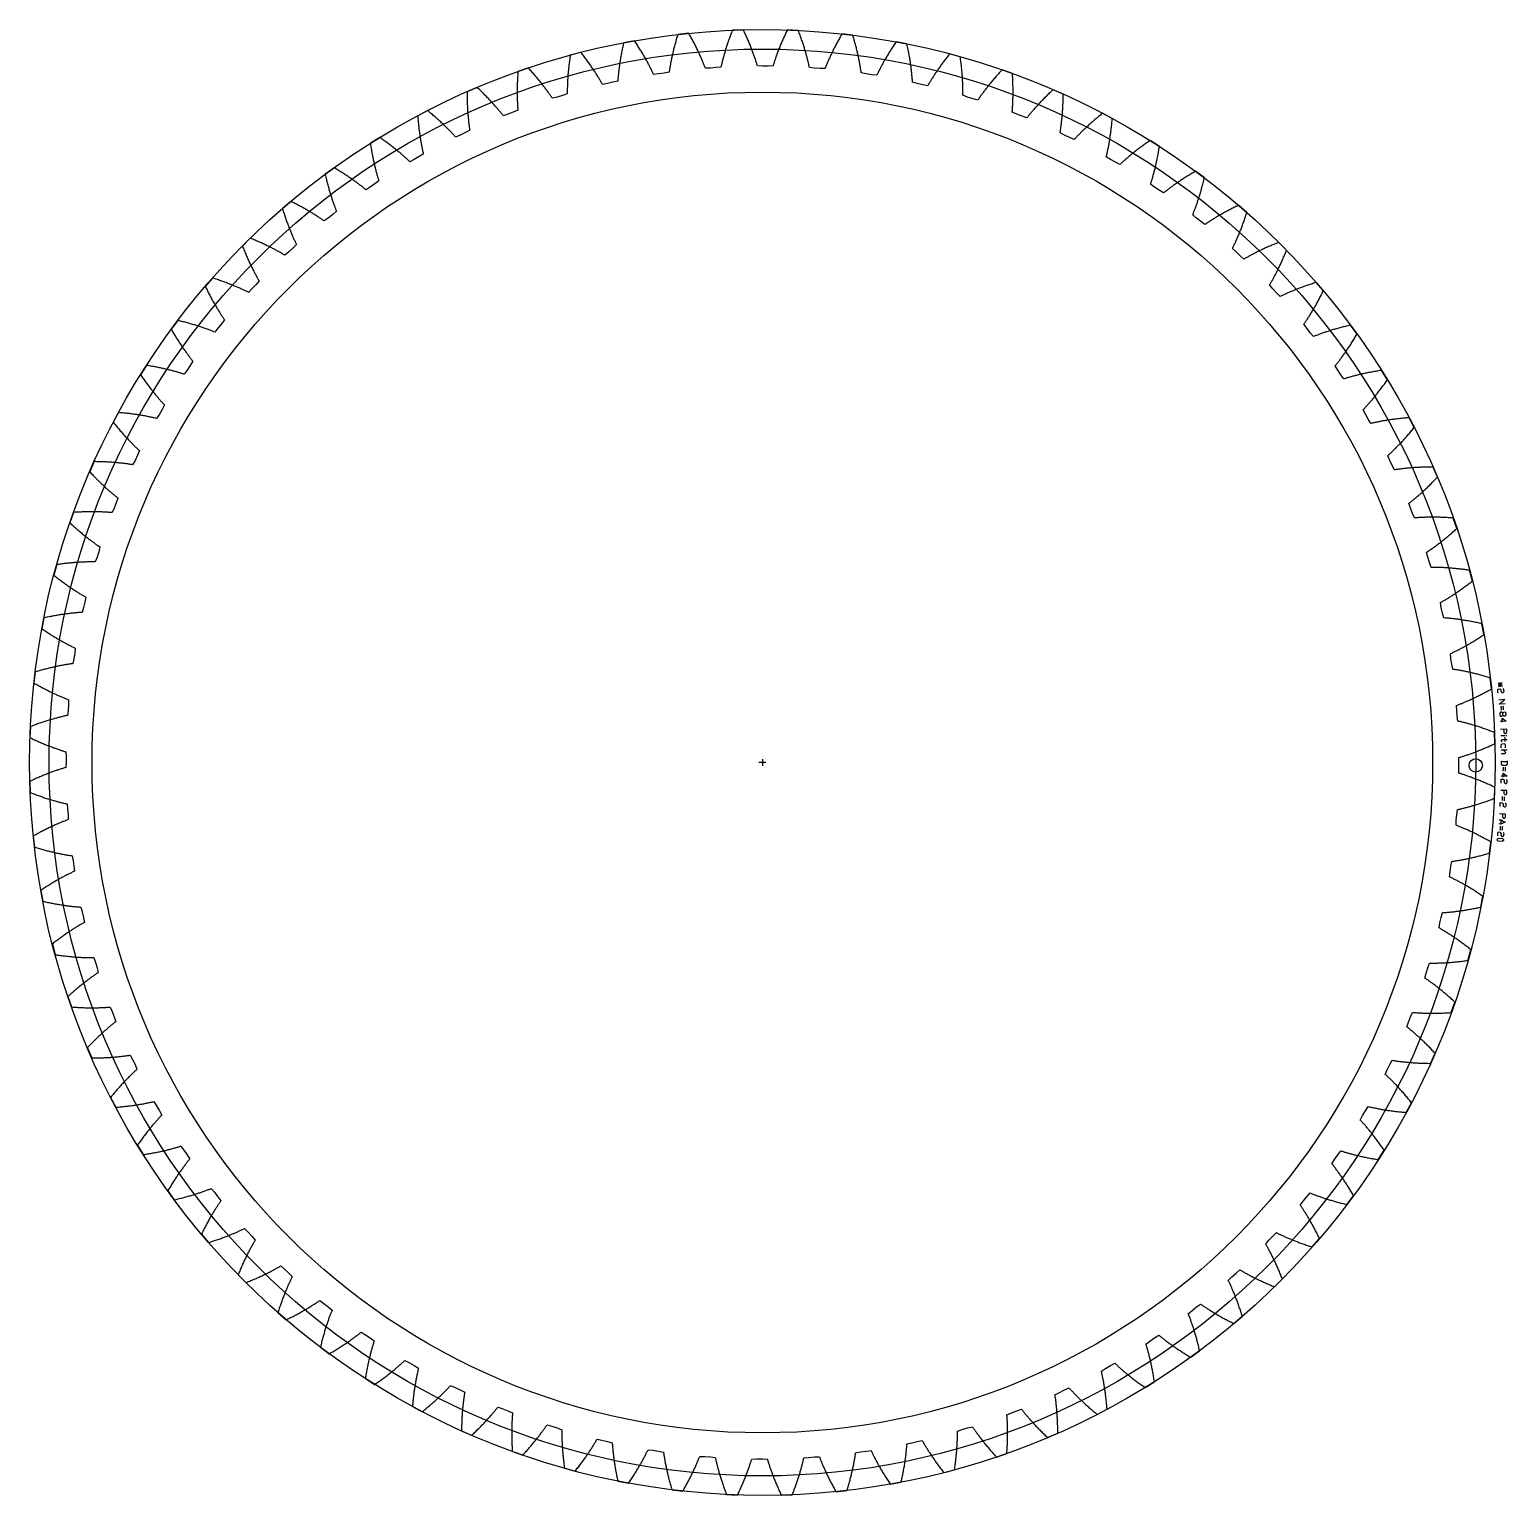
# Model space of a CAD drawing. Extents: x -21.6 to 21.9, y -21.6 to 21.6.
import ezdxf

# ---------------------------------------------------------------- set-up
doc = ezdxf.new("R2010")
doc.units = 0
doc.header["$MEASUREMENT"] = 0
for name, color, linetype in [('gear', 7, 'CONTINUOUS'), ('gear_guides', 5, 'CONTINUOUS'), ('gear_texts', 7, 'CONTINUOUS')]:
    doc.layers.add(name, color=color, linetype=linetype)

msp = doc.modelspace()

# ---------------------------------------------------------------- linework, layer by layer
at = {"layer": 'gear'}
msp.add_lwpolyline([(20.5, 0), (20.506637, 0.147498), (20.529053, 0.154061), (20.551767, 0.160814), (20.57478, 0.16776), (20.598089, 0.174901), (20.621694, 0.18224), (20.645593, 0.18978), (20.669785, 0.197523), (20.694269, 0.205472), (20.719043, 0.213629), (20.744106, 0.221996), (20.769458, 0.230577), (20.795095, 0.239374), (20.821018, 0.248389), (20.847224, 0.257626), (20.873713, 0.267085), (20.900482, 0.276771), (20.927532, 0.286685), (20.954859, 0.29683), (20.982462, 0.307208), (21.010341, 0.317822), (21.038494, 0.328675), (21.066918, 0.339768), (21.095613, 0.351104), (21.124577, 0.362686), (21.153809, 0.374517), (21.183307, 0.386598), (21.213068, 0.398931), (21.243093, 0.41152), (21.273379, 0.424367), (21.303924, 0.437474), (21.334728, 0.450843), (21.365787, 0.464478), (21.397101, 0.478379), (21.428668, 0.49255), (21.460486, 0.506993), (21.492553, 0.52171), (21.524868, 0.536704), (21.557429, 0.551977), (21.565608, 0.555839), (21.567655, 0.556807), (21.567783, 0.556868), (21.567811, 0.556897), (21.556988, 0.881421), (21.556957, 0.881448), (21.556825, 0.8815), (21.554718, 0.88233), (21.546301, 0.885638), (21.512794, 0.898707), (21.479552, 0.911514), (21.446575, 0.924062), (21.413866, 0.936353), (21.381425, 0.948389), (21.349254, 0.960173), (21.317356, 0.971708), (21.28573, 0.982995), (21.254379, 0.994038), (21.223305, 1.004838), (21.192508, 1.015398), (21.16199, 1.025722), (21.131753, 1.03581), (21.101798, 1.045666), (21.072127, 1.055293), (21.04274, 1.064692), (21.01364, 1.073867), (20.984827, 1.082819), (20.956303, 1.091552), (20.928069, 1.100068), (20.900126, 1.10837), (20.872477, 1.11646), (20.845121, 1.12434), (20.818061, 1.132014), (20.791298, 1.139483), (20.764832, 1.146751), (20.738665, 1.15382), (20.712799, 1.160693), (20.687233, 1.167372), (20.661971, 1.17386), (20.637012, 1.18016), (20.612357, 1.186273), (20.588009, 1.192204), (20.563968, 1.197954), (20.540234, 1.203527), (20.51681, 1.208924), (20.493696, 1.214148), (20.470894, 1.219203), (20.454443, 1.365931), (20.442678, 1.531967), (20.438274, 1.679548), (20.460136, 1.687768), (20.482283, 1.6962), (20.504712, 1.704846), (20.527422, 1.713709), (20.550413, 1.722792), (20.573681, 1.732096), (20.597227, 1.741626), (20.621048, 1.751382), (20.645144, 1.761367), (20.669512, 1.771584), (20.694151, 1.782036), (20.719059, 1.792724), (20.744236, 1.803651), (20.769679, 1.81482), (20.795386, 1.826233), (20.821357, 1.837892), (20.84759, 1.849799), (20.874082, 1.861958), (20.900833, 1.87437), (20.927841, 1.887038), (20.955104, 1.899964), (20.98262, 1.913151), (21.010387, 1.9266), (21.038405, 1.940314), (21.066671, 1.954296), (21.095183, 1.968547), (21.12394, 1.98307), (21.15294, 1.997868), (21.182181, 2.012942), (21.211662, 2.028295), (21.24138, 2.043929), (21.271333, 2.059846), (21.301521, 2.076049), (21.331941, 2.092539), (21.36259, 2.10932), (21.393468, 2.126392), (21.424572, 2.143759), (21.455901, 2.161422), (21.463768, 2.165884), (21.465737, 2.167003), (21.46586, 2.167073), (21.465887, 2.167104), (21.430841, 2.489912), (21.430809, 2.489937), (21.430673, 2.489979), (21.42851, 2.490648), (21.419869, 2.493319), (21.38548, 2.503847), (21.351373, 2.514135), (21.317551, 2.524183), (21.284015, 2.533995), (21.250765, 2.543573), (21.217804, 2.55292), (21.185132, 2.562039), (21.152751, 2.570931), (21.120663, 2.5796), (21.088868, 2.588048), (21.057368, 2.596277), (21.026165, 2.604291), (20.995258, 2.612092), (20.964651, 2.619682), (20.934343, 2.627064), (20.904336, 2.634241), (20.874631, 2.641215), (20.84523, 2.64799), (20.816133, 2.654567), (20.787341, 2.660949), (20.758857, 2.667139), (20.73068, 2.67314), (20.702812, 2.678954), (20.675254, 2.684584), (20.648007, 2.690032), (20.621072, 2.695302), (20.59445, 2.700396), (20.568143, 2.705317), (20.54215, 2.710067), (20.516473, 2.714649), (20.491113, 2.719065), (20.466071, 2.72332), (20.441347, 2.727414), (20.416943, 2.731352), (20.39286, 2.735135), (20.369098, 2.738766), (20.345658, 2.742249), (20.322542, 2.745586), (20.295172, 2.890674), (20.271032, 3.055366), (20.255612, 3.202206), (20.276799, 3.212036), (20.298253, 3.2221), (20.319973, 3.232398), (20.341958, 3.242933), (20.364205, 3.253709), (20.386713, 3.264726), (20.409481, 3.275988), (20.432507, 3.287497), (20.455789, 3.299256), (20.479325, 3.311265), (20.503114, 3.323529), (20.527154, 3.336049), (20.551444, 3.348827), (20.575981, 3.361866), (20.600764, 3.375168), (20.625791, 3.388735), (20.65106, 3.402569), (20.67657, 3.416674), (20.702319, 3.43105), (20.728304, 3.445701), (20.754525, 3.460628), (20.780978, 3.475834), (20.807663, 3.491321), (20.834578, 3.50709), (20.86172, 3.523145), (20.889087, 3.539488), (20.916678, 3.556119), (20.944491, 3.573043), (20.972524, 3.59026), (21.000775, 3.607773), (21.029242, 3.625584), (21.057922, 3.643695), (21.086814, 3.662109), (21.115916, 3.680826), (21.145226, 3.69985), (21.174742, 3.719182), (21.204462, 3.738825), (21.234383, 3.75878), (21.241894, 3.763817), (21.243774, 3.76508), (21.243891, 3.765159), (21.243916, 3.765192), (21.184845, 4.084478), (21.184811, 4.084501), (21.184673, 4.084532), (21.182465, 4.085039), (21.173649, 4.087056), (21.138569, 4.094985), (21.103789, 4.102695), (21.069311, 4.110187), (21.035135, 4.117466), (21.001262, 4.124533), (20.967694, 4.13139), (20.934433, 4.138042), (20.901478, 4.144489), (20.868832, 4.150736), (20.836495, 4.156784), (20.804468, 4.162637), (20.772752, 4.168296), (20.74135, 4.173765), (20.71026, 4.179047), (20.679485, 4.184144), (20.649026, 4.189058), (20.618883, 4.193793), (20.589058, 4.198351), (20.55955, 4.202735), (20.530363, 4.206948), (20.501495, 4.210992), (20.472949, 4.214871), (20.444724, 4.218586), (20.416823, 4.222141), (20.389245, 4.225538), (20.361991, 4.22878), (20.335063, 4.231871), (20.308461, 4.234811), (20.282186, 4.237606), (20.256239, 4.240256), (20.23062, 4.242765), (20.20533, 4.245136), (20.180369, 4.247372), (20.155739, 4.249474), (20.131441, 4.251447), (20.107474, 4.253293), (20.083839, 4.255014), (20.060538, 4.256614), (20.022402, 4.399251), (19.986022, 4.561679), (19.959672, 4.706956), (19.980065, 4.718342), (20.000707, 4.72998), (20.021597, 4.741873), (20.042733, 4.754022), (20.064113, 4.76643), (20.085735, 4.779098), (20.107597, 4.792031), (20.129699, 4.805228), (20.152037, 4.818693), (20.17461, 4.832428), (20.197416, 4.846435), (20.220453, 4.860716), (20.24372, 4.875274), (20.267214, 4.89011), (20.290933, 4.905227), (20.314876, 4.920626), (20.339041, 4.936311), (20.363426, 4.952282), (20.388028, 4.968543), (20.412846, 4.985094), (20.437878, 5.001939), (20.463121, 5.019079), (20.488574, 5.036517), (20.514235, 5.054254), (20.540101, 5.072292), (20.566171, 5.090634), (20.592442, 5.109281), (20.618913, 5.128236), (20.64558, 5.1475), (20.672443, 5.167075), (20.699499, 5.186963), (20.726746, 5.207167), (20.754182, 5.227688), (20.781804, 5.248528), (20.80961, 5.269689), (20.837598, 5.291173), (20.865767, 5.312982), (20.894113, 5.335117), (20.901227, 5.340702), (20.903007, 5.342101), (20.903118, 5.342189), (20.90314, 5.342224), (20.820375, 5.656203), (20.820338, 5.656222), (20.820198, 5.656244), (20.81796, 5.656584), (20.809017, 5.657936), (20.773443, 5.663222), (20.738184, 5.668311), (20.703242, 5.673206), (20.668617, 5.67791), (20.634312, 5.682426), (20.600325, 5.686756), (20.56666, 5.690903), (20.533315, 5.69487), (20.500293, 5.698659), (20.467595, 5.702274), (20.43522, 5.705717), (20.40317, 5.70899), (20.371447, 5.712098), (20.340049, 5.715041), (20.30898, 5.717824), (20.278238, 5.720448), (20.247826, 5.722917), (20.217743, 5.725234), (20.187991, 5.727401), (20.15857, 5.729421), (20.129481, 5.731296), (20.100725, 5.733031), (20.072301, 5.734626), (20.044212, 5.736086), (20.016458, 5.737413), (19.989038, 5.738609), (19.961954, 5.739679), (19.935207, 5.740623), (19.908796, 5.741446), (19.882723, 5.74215), (19.856988, 5.742738), (19.831592, 5.743212), (19.806534, 5.743576), (19.781816, 5.743832), (19.757438, 5.743984), (19.7334, 5.744033), (19.709703, 5.743984), (19.686347, 5.743838), (19.637659, 5.883226), (19.589243, 6.042481), (19.552109, 6.185382), (19.571594, 6.198261), (19.591309, 6.211409), (19.611252, 6.224829), (19.631421, 6.238524), (19.651814, 6.252495), (19.672428, 6.266744), (19.693264, 6.281274), (19.714317, 6.296086), (19.735586, 6.311183), (19.757069, 6.326566), (19.778765, 6.342238), (19.800671, 6.358201), (19.822784, 6.374457), (19.845104, 6.391007), (19.867628, 6.407854), (19.890353, 6.425), (19.913278, 6.442446), (19.936401, 6.460195), (19.959719, 6.478249), (19.983231, 6.496609), (20.006934, 6.515277), (20.030826, 6.534256), (20.054904, 6.553547), (20.079168, 6.573152), (20.103614, 6.593073), (20.12824, 6.613311), (20.153044, 6.63387), (20.178024, 6.654749), (20.203178, 6.675952), (20.228503, 6.69748), (20.253997, 6.719335), (20.279658, 6.741519), (20.305483, 6.764032), (20.33147, 6.786878), (20.357618, 6.810058), (20.383922, 6.833573), (20.410382, 6.857426), (20.436995, 6.881618), (20.443672, 6.887719), (20.445342, 6.889247), (20.445447, 6.889343), (20.445466, 6.88938), (20.339468, 7.196295), (20.339431, 7.196312), (20.339289, 7.196323), (20.337031, 7.196495), (20.328013, 7.197175), (20.292143, 7.199788), (20.256602, 7.202227), (20.221392, 7.204498), (20.186513, 7.206601), (20.151966, 7.208541), (20.117751, 7.210319), (20.083869, 7.211938), (20.050322, 7.213402), (20.017109, 7.214713), (19.984232, 7.215875), (19.95169, 7.216888), (19.919486, 7.217758), (19.887618, 7.218486), (19.856089, 7.219075), (19.824898, 7.219528), (19.794047, 7.219847), (19.763535, 7.220037), (19.733363, 7.220099), (19.703532, 7.220036), (19.674042, 7.219852), (19.644895, 7.219548), (19.616089, 7.219129), (19.587626, 7.218596), (19.559506, 7.217953), (19.53173, 7.217202), (19.504298, 7.216346), (19.47721, 7.215388), (19.450467, 7.214331), (19.424069, 7.213178), (19.398016, 7.211931), (19.372309, 7.210594), (19.346948, 7.20917), (19.321933, 7.20766), (19.297265, 7.206068), (19.272944, 7.204398), (19.248969, 7.202651), (19.225342, 7.20083), (19.202063, 7.198939), (19.143094, 7.334299), (19.082912, 7.489491), (19.035204, 7.629218), (19.053672, 7.643516), (19.072349, 7.658101), (19.091233, 7.672974), (19.110322, 7.688138), (19.129614, 7.703593), (19.149106, 7.719343), (19.168797, 7.735389), (19.188684, 7.751733), (19.208766, 7.768378), (19.22904, 7.785323), (19.249503, 7.802573), (19.270155, 7.820128), (19.290992, 7.837991), (19.312013, 7.856163), (19.333214, 7.874646), (19.354595, 7.893442), (19.376152, 7.912553), (19.397884, 7.93198), (19.419788, 7.951726), (19.441862, 7.971792), (19.464103, 7.992179), (19.48651, 8.01289), (19.50908, 8.033927), (19.53181, 8.05529), (19.554699, 8.076982), (19.577744, 8.099004), (19.600943, 8.121359), (19.624293, 8.144047), (19.647791, 8.16707), (19.671437, 8.190431), (19.695226, 8.21413), (19.719158, 8.238169), (19.743228, 8.262549), (19.767436, 8.287274), (19.791777, 8.312342), (19.816251, 8.337758), (19.840855, 8.363521), (19.865585, 8.389634), (19.871787, 8.396217), (19.873339, 8.397866), (19.873436, 8.397969), (19.873452, 8.398007), (19.744815, 8.696143), (19.744776, 8.696157), (19.744635, 8.696158), (19.74237, 8.69616), (19.733326, 8.696165), (19.697361, 8.696089), (19.661738, 8.695866), (19.626456, 8.695499), (19.591517, 8.69499), (19.556922, 8.694342), (19.52267, 8.693559), (19.488762, 8.692642), (19.455199, 8.691595), (19.421981, 8.69042), (19.389109, 8.689121), (19.356583, 8.6877), (19.324403, 8.68616), (19.29257, 8.684505), (19.261085, 8.682736), (19.229948, 8.680857), (19.199159, 8.67887), (19.168718, 8.676779), (19.138626, 8.674586), (19.108883, 8.672294), (19.07949, 8.669907), (19.050446, 8.667426), (19.021752, 8.664855), (18.993409, 8.662196), (18.965416, 8.659453), (18.937773, 8.656629), (18.910482, 8.653725), (18.883541, 8.650746), (18.856952, 8.647694), (18.830714, 8.644571), (18.804827, 8.641381), (18.779292, 8.638127), (18.754108, 8.634811), (18.729276, 8.631436), (18.704796, 8.628005), (18.680667, 8.624522), (18.656891, 8.620988), (18.633466, 8.617407), (18.610392, 8.613781), (18.541473, 8.744356), (18.469862, 8.894617), (18.411845, 9.030387), (18.429193, 9.046026), (18.446728, 9.061966), (18.464448, 9.078209), (18.48235, 9.094756), (18.500433, 9.11161), (18.518694, 9.128773), (18.537131, 9.146246), (18.555741, 9.16403), (18.574523, 9.182128), (18.593473, 9.200542), (18.612591, 9.219273), (18.631873, 9.238322), (18.651317, 9.257692), (18.67092, 9.277384), (18.690682, 9.2974), (18.710598, 9.317741), (18.730667, 9.33841), (18.750886, 9.359407), (18.771253, 9.380734), (18.791765, 9.402393), (18.812421, 9.424386), (18.833218, 9.446713), (18.854152, 9.469378), (18.875223, 9.49238), (18.896427, 9.515722), (18.917761, 9.539405), (18.939225, 9.56343), (18.960814, 9.5878), (18.982526, 9.612515), (19.00436, 9.637577), (19.026312, 9.662987), (19.04838, 9.688748), (19.070561, 9.714859), (19.092853, 9.741323), (19.115253, 9.768141), (19.13776, 9.795314), (19.160369, 9.822844), (19.183079, 9.850732), (19.188772, 9.85776), (19.190196, 9.85952), (19.190285, 9.85963), (19.190298, 9.859669), (19.039741, 10.147359), (19.039701, 10.14737), (19.03956, 10.14736), (19.037302, 10.147193), (19.028282, 10.146522), (18.992424, 10.143759), (18.956917, 10.140874), (18.921761, 10.137872), (18.886958, 10.134753), (18.852508, 10.131522), (18.81841, 10.128181), (18.784665, 10.124732), (18.751274, 10.12118), (18.718237, 10.117526), (18.685554, 10.113774), (18.653225, 10.109927), (18.62125, 10.105987), (18.589631, 10.101957), (18.558366, 10.09784), (18.527456, 10.093639), (18.496901, 10.089357), (18.466702, 10.084997), (18.436858, 10.080562), (18.407369, 10.076054), (18.378237, 10.071476), (18.349459, 10.066832), (18.321038, 10.062124), (18.292973, 10.057354), (18.265263, 10.052527), (18.237909, 10.047645), (18.21091, 10.04271), (18.184268, 10.037726), (18.157981, 10.032695), (18.132049, 10.02762), (18.106474, 10.022504), (18.081253, 10.017351), (18.056388, 10.012162), (18.031877, 10.006941), (18.007722, 10.001691), (17.983921, 9.996414), (17.960475, 9.991113), (17.937383, 9.985791), (17.914645, 9.980452), (17.836161, 10.105511), (17.753521, 10.25), (17.68552, 10.381055), (17.701651, 10.397947), (17.717946, 10.415152), (17.734402, 10.432674), (17.751018, 10.450513), (17.767791, 10.468672), (17.784718, 10.487151), (17.801797, 10.505952), (17.819027, 10.525078), (17.836403, 10.544529), (17.853925, 10.564308), (17.871589, 10.584414), (17.889394, 10.604852), (17.907336, 10.62562), (17.925413, 10.646722), (17.943623, 10.668159), (17.961963, 10.689932), (17.980432, 10.712042), (17.999025, 10.734491), (18.017741, 10.757281), (18.036578, 10.780413), (18.055533, 10.803887), (18.074602, 10.827707), (18.093785, 10.851872), (18.113077, 10.876384), (18.132478, 10.901245), (18.151983, 10.926457), (18.171591, 10.952019), (18.191298, 10.977934), (18.211103, 11.004202), (18.231003, 11.030826), (18.250994, 11.057806), (18.271075, 11.085143), (18.291243, 11.112839), (18.311496, 11.140895), (18.331829, 11.169312), (18.352242, 11.198091), (18.372731, 11.227233), (18.393293, 11.25674), (18.398445, 11.264174), (18.399733, 11.266036), (18.399814, 11.266153), (18.399824, 11.266193), (18.228189, 11.541826), (18.228148, 11.541835), (18.228008, 11.541814), (18.225769, 11.541479), (18.216825, 11.540135), (18.181273, 11.5347), (18.146081, 11.529171), (18.111248, 11.523549), (18.076775, 11.517838), (18.042663, 11.512042), (18.00891, 11.506162), (17.975518, 11.500201), (17.942485, 11.494164), (17.909814, 11.488051), (17.877502, 11.481867), (17.845551, 11.475615), (17.81396, 11.469296), (17.78273, 11.462914), (17.75186, 11.456473), (17.721351, 11.449974), (17.691201, 11.443421), (17.661412, 11.436816), (17.631983, 11.430162), (17.602914, 11.423463), (17.574205, 11.416721), (17.545855, 11.40994), (17.517865, 11.403121), (17.490235, 11.396268), (17.462963, 11.389383), (17.43605, 11.38247), (17.409496, 11.375531), (17.383301, 11.36857), (17.357463, 11.361589), (17.331984, 11.35459), (17.306861, 11.347578), (17.282097, 11.340554), (17.257688, 11.333522), (17.233637, 11.326484), (17.209941, 11.319443), (17.186602, 11.312402), (17.163617, 11.305364), (17.140987, 11.298331), (17.118712, 11.291308), (17.031102, 11.410152), (16.937895, 11.548061), (16.860291, 11.673669), (16.875114, 11.691718), (16.890077, 11.710093), (16.905179, 11.728796), (16.920415, 11.747827), (16.935784, 11.767188), (16.951282, 11.78688), (16.966909, 11.806906), (16.982661, 11.827265), (16.998535, 11.847961), (17.01453, 11.868993), (17.030642, 11.890364), (17.04687, 11.912074), (17.063209, 11.934126), (17.079659, 11.95652), (17.096216, 11.979257), (17.112878, 12.00234), (17.129643, 12.025768), (17.146507, 12.049544), (17.163468, 12.073669), (17.180523, 12.098143), (17.19767, 12.122969), (17.214907, 12.148147), (17.232229, 12.173678), (17.249636, 12.199564), (17.267124, 12.225805), (17.284691, 12.252403), (17.302334, 12.279359), (17.32005, 12.306675), (17.337836, 12.33435), (17.35569, 12.362386), (17.37361, 12.390784), (17.391592, 12.419546), (17.409634, 12.448672), (17.427733, 12.478162), (17.445886, 12.508019), (17.464091, 12.538244), (17.482344, 12.568836), (17.500644, 12.599797), (17.505226, 12.607595), (17.506372, 12.609548), (17.506444, 12.60967), (17.506451, 12.609711), (17.314697, 12.871747), (17.314656, 12.871753), (17.314518, 12.871721), (17.31231, 12.87122), (17.303491, 12.869212), (17.268445, 12.861135), (17.233765, 12.852991), (17.199449, 12.844782), (17.1655, 12.836511), (17.131916, 12.828182), (17.098697, 12.819796), (17.065843, 12.811357), (17.033355, 12.802867), (17.001231, 12.79433), (16.969472, 12.785749), (16.938077, 12.777126), (16.907047, 12.768464), (16.876381, 12.759767), (16.846079, 12.751036), (16.816141, 12.742276), (16.786565, 12.733488), (16.757353, 12.724675), (16.728503, 12.715841), (16.700016, 12.706988), (16.671891, 12.69812), (16.644128, 12.689239), (16.616726, 12.680347), (16.589684, 12.671448), (16.563003, 12.662545), (16.536683, 12.65364), (16.510721, 12.644736), (16.485119, 12.635837), (16.459876, 12.626944), (16.43499, 12.618061), (16.410462, 12.609191), (16.386292, 12.600336), (16.362477, 12.591499), (16.339019, 12.582684), (16.315916, 12.573892), (16.293167, 12.565126), (16.270773, 12.55639), (16.248732, 12.547687), (16.227044, 12.539018), (16.130798, 12.650983), (16.027545, 12.781541), (15.940772, 12.900998), (15.954205, 12.920104), (15.967753, 12.939547), (15.981414, 12.959325), (15.995186, 12.979442), (16.009065, 12.999897), (16.023049, 13.020693), (16.037135, 13.04183), (16.051321, 13.06331), (16.065605, 13.085134), (16.079983, 13.107302), (16.094453, 13.129817), (16.109013, 13.15268), (16.123659, 13.175891), (16.138389, 13.199451), (16.153201, 13.223363), (16.168091, 13.247626), (16.183058, 13.272242), (16.198098, 13.297211), (16.213209, 13.322536), (16.228387, 13.348217), (16.243631, 13.374254), (16.258938, 13.40065), (16.274305, 13.427404), (16.289728, 13.454518), (16.305206, 13.481993), (16.320736, 13.50983), (16.336315, 13.538029), (16.35194, 13.566592), (16.367609, 13.595518), (16.383318, 13.624811), (16.399065, 13.654469), (16.414848, 13.684494), (16.430663, 13.714886), (16.446507, 13.745647), (16.462378, 13.776777), (16.478274, 13.808277), (16.49419, 13.840148), (16.510125, 13.87239), (16.514111, 13.880509), (16.515108, 13.882542), (16.51517, 13.882669), (16.515174, 13.88271), (16.304375, 14.129684), (16.304334, 14.129687), (16.304198, 14.129645), (16.302034, 14.12898), (16.29339, 14.126318), (16.259045, 14.115645), (16.22507, 14.104932), (16.191465, 14.094182), (16.158228, 14.083397), (16.12536, 14.072581), (16.092861, 14.061736), (16.06073, 14.050865), (16.028966, 14.039972), (15.99757, 14.029058), (15.966542, 14.018128), (15.935879, 14.007183), (15.905583, 13.996227), (15.875653, 13.985262), (15.846088, 13.974291), (15.816888, 13.963317), (15.788052, 13.952344), (15.75958, 13.941373), (15.731471, 13.930408), (15.703725, 13.919451), (15.676342, 13.908505), (15.649319, 13.897574), (15.622658, 13.88666), (15.596358, 13.875765), (15.570417, 13.864893), (15.544835, 13.854046), (15.519612, 13.843227), (15.494746, 13.832439), (15.470238, 13.821685), (15.446086, 13.810967), (15.422289, 13.800289), (15.398848, 13.789652), (15.375761, 13.779061), (15.353027, 13.768516), (15.330645, 13.758023), (15.308615, 13.747582), (15.286937, 13.737197), (15.265608, 13.72687), (15.244628, 13.716605), (15.140284, 13.821064), (15.027563, 13.943541), (14.932105, 14.056179), (14.944073, 14.076236), (14.95613, 14.096637), (14.968275, 14.117381), (14.980505, 14.13847), (14.992816, 14.159905), (15.005207, 14.181688), (15.017675, 14.203819), (15.030216, 14.226299), (15.042829, 14.249129), (15.05551, 14.27231), (15.068257, 14.295844), (15.081068, 14.31973), (15.093938, 14.343971), (15.106867, 14.368566), (15.11985, 14.393518), (15.132886, 14.418826), (15.145971, 14.444491), (15.159103, 14.470515), (15.172279, 14.496898), (15.185496, 14.523641), (15.198752, 14.550745), (15.212043, 14.578211), (15.225367, 14.606039), (15.238721, 14.63423), (15.252103, 14.662784), (15.265509, 14.691704), (15.278937, 14.720988), (15.292384, 14.750639), (15.305847, 14.780656), (15.319324, 14.81104), (15.332811, 14.841792), (15.346305, 14.872912), (15.359804, 14.904402), (15.373306, 14.936261), (15.386806, 14.96849), (15.400303, 15.001089), (15.413793, 15.03406), (15.427274, 15.067403), (15.430643, 15.075797), (15.431485, 15.077899), (15.431537, 15.07803), (15.431538, 15.078072), (15.202872, 15.308602), (15.202831, 15.308601), (15.202699, 15.30855), (15.20059, 15.307725), (15.192169, 15.304425), (15.158718, 15.291215), (15.125639, 15.277993), (15.09293, 15.264761), (15.060593, 15.251523), (15.028625, 15.238281), (14.997027, 15.225038), (14.965798, 15.211796), (14.934938, 15.19856), (14.904445, 15.18533), (14.87432, 15.172111), (14.844561, 15.158906), (14.815169, 15.145716), (14.786141, 15.132545), (14.757479, 15.119396), (14.729181, 15.106271), (14.701245, 15.093173), (14.673673, 15.080105), (14.646462, 15.06707), (14.619613, 15.05407), (14.593123, 15.041109), (14.566994, 15.028189), (14.541223, 15.015312), (14.51581, 15.002483), (14.490754, 14.989702), (14.466054, 14.976974), (14.44171, 14.964301), (14.41772, 14.951685), (14.394084, 14.939129), (14.370801, 14.926636), (14.347869, 14.914209), (14.325288, 14.901851), (14.303056, 14.889564), (14.281174, 14.87735), (14.259639, 14.865213), (14.238451, 14.853155), (14.217609, 14.841179), (14.197112, 14.829287), (14.176958, 14.817483), (14.065099, 14.913852), (13.943541, 15.027563), (13.839932, 15.132753), (13.850368, 15.153648), (13.860867, 15.174893), (13.871428, 15.196486), (13.882047, 15.218431), (13.892722, 15.240726), (13.903451, 15.263374), (13.91423, 15.286374), (13.925056, 15.309729), (13.935927, 15.333438), (13.946841, 15.357502), (13.957794, 15.381922), (13.968783, 15.406699), (13.979806, 15.431834), (13.990861, 15.457327), (14.001943, 15.483178), (14.013051, 15.50939), (14.024182, 15.535961), (14.035332, 15.562894), (14.0465, 15.590188), (14.057681, 15.617844), (14.068874, 15.645863), (14.080076, 15.674244), (14.091283, 15.70299), (14.102494, 15.7321), (14.113704, 15.761575), (14.124912, 15.791416), (14.136114, 15.821622), (14.147307, 15.852194), (14.158489, 15.883133), (14.169657, 15.91444), (14.180808, 15.946113), (14.19194, 15.978155), (14.203048, 16.010565), (14.214131, 16.043344), (14.225185, 16.076492), (14.236208, 16.110009), (14.247197, 16.143896), (14.258148, 16.178153), (14.26088, 16.186775), (14.261562, 16.188934), (14.261605, 16.189069), (14.261603, 16.189111), (14.016348, 16.401908), (14.016307, 16.401905), (14.01618, 16.401843), (14.014138, 16.400863), (14.005988, 16.396943), (13.973617, 16.38127), (13.941618, 16.365613), (13.90999, 16.349974), (13.878732, 16.334356), (13.847844, 16.318762), (13.817324, 16.303195), (13.787172, 16.287656), (13.757387, 16.272151), (13.727968, 16.25668), (13.698915, 16.241246), (13.670226, 16.225854), (13.641902, 16.210504), (13.61394, 16.195201), (13.58634, 16.179946), (13.559102, 16.164743), (13.532223, 16.149595), (13.505705, 16.134503), (13.479544, 16.119471), (13.453741, 16.104501), (13.428295, 16.089596), (13.403204, 16.07476), (13.378467, 16.059994), (13.354084, 16.045301), (13.330053, 16.030683), (13.306374, 16.016145), (13.283045, 16.001688), (13.260065, 15.987314), (13.237433, 15.973027), (13.215148, 15.95883), (13.193209, 15.944724), (13.171614, 15.930712), (13.150364, 15.916798), (13.129455, 15.902983), (13.108888, 15.889271), (13.08866, 15.875663), (13.068771, 15.862163), (13.04922, 15.848773), (13.030005, 15.835496), (12.911256, 15.923236), (12.781541, 16.027545), (12.670361, 16.124698), (12.679206, 16.146315), (12.688088, 16.168284), (12.697006, 16.190607), (12.705955, 16.213283), (12.714935, 16.236314), (12.723941, 16.2597), (12.73297, 16.283442), (12.742021, 16.30754), (12.751091, 16.331995), (12.760175, 16.356808), (12.769272, 16.381978), (12.77838, 16.407507), (12.787494, 16.433395), (12.796612, 16.459643), (12.805731, 16.486251), (12.81485, 16.513219), (12.823963, 16.540548), (12.83307, 16.568238), (12.842166, 16.596291), (12.85125, 16.624705), (12.860318, 16.653482), (12.869367, 16.682622), (12.878395, 16.712124), (12.887399, 16.741991), (12.896375, 16.772221), (12.905321, 16.802816), (12.914235, 16.833774), (12.923112, 16.865098), (12.931951, 16.896786), (12.940749, 16.928839), (12.949501, 16.961258), (12.958207, 16.994042), (12.966862, 17.027192), (12.975465, 17.060707), (12.984011, 17.094588), (12.992498, 17.128836), (13.000924, 17.163449), (13.009284, 17.198429), (13.011364, 17.207231), (13.011883, 17.209435), (13.011916, 17.209573), (13.011911, 17.209614), (12.75144, 17.403488), (12.751399, 17.403481), (12.751276, 17.403411), (12.749314, 17.402281), (12.741479, 17.397762), (12.71037, 17.379715), (12.679631, 17.36171), (12.64926, 17.343751), (12.619257, 17.325841), (12.58962, 17.307982), (12.560349, 17.290177), (12.531442, 17.27243), (12.502899, 17.254741), (12.474719, 17.237115), (12.4469, 17.219554), (12.419442, 17.20206), (12.392344, 17.184637), (12.365604, 17.167287), (12.339221, 17.150013), (12.313195, 17.132816), (12.287524, 17.115701), (12.262207, 17.09867), (12.237243, 17.081725), (12.212631, 17.064869), (12.188369, 17.048104), (12.164457, 17.031434), (12.140893, 17.014861), (12.117676, 16.998387), (12.094805, 16.982015), (12.072278, 16.965747), (12.050095, 16.949587), (12.028253, 16.933536), (12.006752, 16.917598), (11.985591, 16.901775), (11.964767, 16.886069), (11.94428, 16.870483), (11.924129, 16.855019), (11.904311, 16.839681), (11.884826, 16.82447), (11.865672, 16.809389), (11.846847, 16.79444), (11.828351, 16.779626), (11.810182, 16.76495), (11.685209, 16.843571), (11.548061, 16.937895), (11.429932, 17.026467), (11.437136, 17.048685), (11.444352, 17.071257), (11.451577, 17.094183), (11.458807, 17.117465), (11.46604, 17.141103), (11.473273, 17.165096), (11.480503, 17.189446), (11.487728, 17.214154), (11.494944, 17.239218), (11.502149, 17.26464), (11.50934, 17.29042), (11.516514, 17.316558), (11.523668, 17.343055), (11.530799, 17.369911), (11.537905, 17.397125), (11.544982, 17.4247), (11.552028, 17.452633), (11.55904, 17.480927), (11.566015, 17.50958), (11.57295, 17.538594), (11.579842, 17.567968), (11.586688, 17.597703), (11.593486, 17.627798), (11.600232, 17.658253), (11.606925, 17.68907), (11.61356, 17.720247), (11.620134, 17.751786), (11.626646, 17.783685), (11.633093, 17.815945), (11.63947, 17.848566), (11.645776, 17.881548), (11.652007, 17.914891), (11.658161, 17.948595), (11.664234, 17.98266), (11.670225, 18.017085), (11.676129, 18.051871), (11.681944, 18.087017), (11.687668, 18.122523), (11.689084, 18.131456), (11.689437, 18.133693), (11.689459, 18.133833), (11.689451, 18.133873), (11.41522, 18.307741), (11.41518, 18.307731), (11.415063, 18.307651), (11.41319, 18.306378), (11.405715, 18.301287), (11.376042, 18.280965), (11.346734, 18.260713), (11.31779, 18.240535), (11.289209, 18.220433), (11.26099, 18.200409), (11.233131, 18.180467), (11.205631, 18.160608), (11.17849, 18.140836), (11.151706, 18.121153), (11.125277, 18.101562), (11.099203, 18.082066), (11.073483, 18.062666), (11.048114, 18.043366), (11.023096, 18.024169), (10.998428, 18.005076), (10.974108, 17.98609), (10.950134, 17.967215), (10.926506, 17.948451), (10.903223, 17.929803), (10.880282, 17.911272), (10.857682, 17.892862), (10.835423, 17.874574), (10.813502, 17.856411), (10.791918, 17.838375), (10.77067, 17.82047), (10.749756, 17.802697), (10.729175, 17.785059), (10.708925, 17.767559), (10.689005, 17.750198), (10.669414, 17.73298), (10.650149, 17.715907), (10.631209, 17.698981), (10.612593, 17.682204), (10.594299, 17.665579), (10.576326, 17.649109), (10.558671, 17.632795), (10.541334, 17.616641), (10.524312, 17.600648), (10.393813, 17.66971), (10.25, 17.753521), (10.125582, 17.833018), (10.131106, 17.855712), (10.136615, 17.878759), (10.142106, 17.902162), (10.147576, 17.925919), (10.153022, 17.950031), (10.158442, 17.974498), (10.163833, 17.99932), (10.169191, 18.024498), (10.174514, 18.050032), (10.179799, 18.075921), (10.185043, 18.102166), (10.190244, 18.128768), (10.195397, 18.155725), (10.200502, 18.183038), (10.205554, 18.210708), (10.210551, 18.238734), (10.21549, 18.267116), (10.220367, 18.295855), (10.225181, 18.324949), (10.229929, 18.3544), (10.234606, 18.384207), (10.239211, 18.41437), (10.243741, 18.444889), (10.248193, 18.475764), (10.252563, 18.506994), (10.25685, 18.53858), (10.26105, 18.570522), (10.26516, 18.602819), (10.269177, 18.63547), (10.273099, 18.668477), (10.276922, 18.701838), (10.280644, 18.735553), (10.284262, 18.769623), (10.287773, 18.804046), (10.291174, 18.838822), (10.294462, 18.873952), (10.297635, 18.909435), (10.300689, 18.94527), (10.301433, 18.954283), (10.301618, 18.95654), (10.30163, 18.956681), (10.301619, 18.956721), (10.015161, 19.109609), (10.015122, 19.109596), (10.015011, 19.109508), (10.013239, 19.108098), (10.006165, 19.102463), (9.978094, 19.07998), (9.950381, 19.057595), (9.923026, 19.03531), (9.896027, 19.013128), (9.869383, 18.991052), (9.843093, 18.969083), (9.817154, 18.947225), (9.791566, 18.92548), (9.766328, 18.903851), (9.741437, 18.88234), (9.716893, 18.860949), (9.692694, 18.839682), (9.668839, 18.81854), (9.645326, 18.797527), (9.622153, 18.776643), (9.59932, 18.755894), (9.576824, 18.735279), (9.554664, 18.714803), (9.532839, 18.694467), (9.511347, 18.674273), (9.490187, 18.654225), (9.469356, 18.634325), (9.448854, 18.614575), (9.428678, 18.594977), (9.408828, 18.575533), (9.3893, 18.556247), (9.370095, 18.537121), (9.35121, 18.518156), (9.332643, 18.499356), (9.314393, 18.480721), (9.296458, 18.462256), (9.278836, 18.443962), (9.261526, 18.425841), (9.244525, 18.407896), (9.227833, 18.390128), (9.211446, 18.372541), (9.195365, 18.355136), (9.179586, 18.337915), (9.044291, 18.397033), (8.894617, 18.469862), (8.764606, 18.539839), (8.768418, 18.562882), (8.77219, 18.586277), (8.775916, 18.610024), (8.779596, 18.634124), (8.783225, 18.658575), (8.786801, 18.683379), (8.790322, 18.708535), (8.793783, 18.734043), (8.797183, 18.759903), (8.800519, 18.786115), (8.803787, 18.812678), (8.806985, 18.839594), (8.81011, 18.866861), (8.813159, 18.894479), (8.816129, 18.922449), (8.819018, 18.95077), (8.821822, 18.979442), (8.824538, 19.008465), (8.827164, 19.037838), (8.829698, 19.067561), (8.832135, 19.097634), (8.834473, 19.128057), (8.836709, 19.158829), (8.838841, 19.18995), (8.840866, 19.22142), (8.84278, 19.253238), (8.844581, 19.285404), (8.846266, 19.317918), (8.847832, 19.350778), (8.849276, 19.383986), (8.850595, 19.417539), (8.851788, 19.451438), (8.852849, 19.485683), (8.853778, 19.520272), (8.854571, 19.555206), (8.855224, 19.590483), (8.855737, 19.626103), (8.856104, 19.662066), (8.856173, 19.67111), (8.856189, 19.673375), (8.85619, 19.673516), (8.856176, 19.673555), (8.559094, 19.804609), (8.559056, 19.804593), (8.558952, 19.804497), (8.55729, 19.802959), (8.550657, 19.79681), (8.524345, 19.772292), (8.498382, 19.747899), (8.472769, 19.723632), (8.447503, 19.699495), (8.422583, 19.675489), (8.398008, 19.651617), (8.373775, 19.627882), (8.349884, 19.604286), (8.326333, 19.580831), (8.303119, 19.55752), (8.280242, 19.534355), (8.2577, 19.511338), (8.235491, 19.488473), (8.213614, 19.465761), (8.192067, 19.443205), (8.170848, 19.420806), (8.149956, 19.398568), (8.129388, 19.376493), (8.109144, 19.354583), (8.089221, 19.33284), (8.069618, 19.311267), (8.050333, 19.289865), (8.031364, 19.268638), (8.012709, 19.247587), (7.994367, 19.226715), (7.976336, 19.206024), (7.958614, 19.185515), (7.941198, 19.165192), (7.924088, 19.145057), (7.907282, 19.125111), (7.890777, 19.105357), (7.874571, 19.085797), (7.858664, 19.066433), (7.843052, 19.047268), (7.827734, 19.028302), (7.812708, 19.00954), (7.797972, 18.990982), (7.783524, 18.97263), (7.644189, 19.021471), (7.489491, 19.082912), (7.354614, 19.142977), (7.356694, 19.166241), (7.358706, 19.189853), (7.360648, 19.213812), (7.362516, 19.238119), (7.364308, 19.262773), (7.366021, 19.287775), (7.367651, 19.313123), (7.369197, 19.338819), (7.370655, 19.36486), (7.372023, 19.391248), (7.373297, 19.417982), (7.374474, 19.445061), (7.375553, 19.472486), (7.376529, 19.500255), (7.377401, 19.528369), (7.378165, 19.556826), (7.378819, 19.585627), (7.379359, 19.614772), (7.379783, 19.644259), (7.380087, 19.674088), (7.38027, 19.70426), (7.380328, 19.734772), (7.380259, 19.765625), (7.380059, 19.796819), (7.379726, 19.828352), (7.379257, 19.860224), (7.37865, 19.892435), (7.3779, 19.924983), (7.377006, 19.957869), (7.375964, 19.991091), (7.374773, 20.024649), (7.373428, 20.058543), (7.371928, 20.092771), (7.370269, 20.127333), (7.368449, 20.162228), (7.366465, 20.197456), (7.364314, 20.233015), (7.361993, 20.268905), (7.361385, 20.277929), (7.361232, 20.280188), (7.361222, 20.280329), (7.361206, 20.280367), (7.055161, 20.388853), (7.055124, 20.388834), (7.055028, 20.388731), (7.053485, 20.387073), (7.04733, 20.380446), (7.022924, 20.35403), (6.998857, 20.327765), (6.975129, 20.301652), (6.951737, 20.275694), (6.928681, 20.249893), (6.905958, 20.224251), (6.883567, 20.198771), (6.861506, 20.173456), (6.839773, 20.148306), (6.818367, 20.123326), (6.797285, 20.098516), (6.776526, 20.073879), (6.756088, 20.049418), (6.735969, 20.025135), (6.716168, 20.001031), (6.696682, 19.97711), (6.67751, 19.953373), (6.65865, 19.929823), (6.6401, 19.906461), (6.621857, 19.88329), (6.603921, 19.860312), (6.586289, 19.837529), (6.568959, 19.814944), (6.55193, 19.792558), (6.535199, 19.770373), (6.518765, 19.748392), (6.502624, 19.726617), (6.486776, 19.705049), (6.471219, 19.683691), (6.45595, 19.662545), (6.440967, 19.641613), (6.426269, 19.620897), (6.411853, 19.600398), (6.397717, 19.58012), (6.383859, 19.560063), (6.370277, 19.54023), (6.356969, 19.520622), (6.343933, 19.501242), (6.201338, 19.539534), (6.042481, 19.589243), (5.903493, 19.639061), (5.903828, 19.662415), (5.904071, 19.686111), (5.904216, 19.710148), (5.904263, 19.734527), (5.904207, 19.759246), (5.904047, 19.784306), (5.903778, 19.809705), (5.9034, 19.835444), (5.902908, 19.861522), (5.902299, 19.887938), (5.901572, 19.914693), (5.900723, 19.941784), (5.899749, 19.969212), (5.898647, 19.996977), (5.897416, 20.025077), (5.896051, 20.053512), (5.89455, 20.082282), (5.892911, 20.111385), (5.89113, 20.140822), (5.889205, 20.17059), (5.887132, 20.200691), (5.88491, 20.231122), (5.882535, 20.261884), (5.880005, 20.292975), (5.877317, 20.324395), (5.874467, 20.356143), (5.871454, 20.388218), (5.868274, 20.42062), (5.864925, 20.453347), (5.861404, 20.486399), (5.857708, 20.519774), (5.853834, 20.553472), (5.84978, 20.587493), (5.845543, 20.621834), (5.84112, 20.656495), (5.836509, 20.691476), (5.831706, 20.726775), (5.82671, 20.762391), (5.82543, 20.771344), (5.825108, 20.773586), (5.825088, 20.773726), (5.825069, 20.773762), (5.511772, 20.859075), (5.511737, 20.859053), (5.511649, 20.858943), (5.510235, 20.857174), (5.504592, 20.850105), (5.482227, 20.82194), (5.460191, 20.793949), (5.43848, 20.766136), (5.417094, 20.738503), (5.396031, 20.711051), (5.375288, 20.683783), (5.354863, 20.656701), (5.334756, 20.629808), (5.314963, 20.603104), (5.295483, 20.576594), (5.276314, 20.550278), (5.257454, 20.524159), (5.238902, 20.498239), (5.220654, 20.47252), (5.202709, 20.447004), (5.185066, 20.421694), (5.167721, 20.39659), (5.150673, 20.371696), (5.133921, 20.347014), (5.117461, 20.322544), (5.101292, 20.29829), (5.085412, 20.274253), (5.069819, 20.250436), (5.05451, 20.22684), (5.039484, 20.203467), (5.024738, 20.180319), (5.01027, 20.157399), (4.996078, 20.134707), (4.98216, 20.112247), (4.968514, 20.090019), (4.955138, 20.068025), (4.942028, 20.046268), (4.929184, 20.02475), (4.916603, 20.003472), (4.904283, 19.982435), (4.892221, 19.961643), (4.880416, 19.941095), (4.868864, 19.920796), (4.723807, 19.948325), (4.561679, 19.986022), (4.419357, 20.025315), (4.417946, 20.048628), (4.416417, 20.072276), (4.414766, 20.096257), (4.41299, 20.120571), (4.411088, 20.145217), (4.409055, 20.170195), (4.406889, 20.195503), (4.404588, 20.221142), (4.402148, 20.24711), (4.399568, 20.273407), (4.396843, 20.300032), (4.393972, 20.326984), (4.390951, 20.354263), (4.387777, 20.381868), (4.384449, 20.409797), (4.380963, 20.438051), (4.377317, 20.466628), (4.373507, 20.495527), (4.369532, 20.524748), (4.365387, 20.55429), (4.361071, 20.584152), (4.356581, 20.614332), (4.351914, 20.64483), (4.347067, 20.675645), (4.342038, 20.706777), (4.336824, 20.738223), (4.331423, 20.769983), (4.32583, 20.802056), (4.320045, 20.834442), (4.314064, 20.867138), (4.307884, 20.900144), (4.301503, 20.933458), (4.294918, 20.96708), (4.288126, 21.001009), (4.281126, 21.035243), (4.273913, 21.069781), (4.266486, 21.104623), (4.258842, 21.139766), (4.256896, 21.148598), (4.256408, 21.15081), (4.256377, 21.150948), (4.256355, 21.150983), (3.93756, 21.212644), (3.937526, 21.21262), (3.937446, 21.212503), (3.936168, 21.210633), (3.93107, 21.203163), (3.910872, 21.173405), (3.890989, 21.143846), (3.871418, 21.114488), (3.852157, 21.085334), (3.833204, 21.056384), (3.814556, 21.027643), (3.796213, 20.99911), (3.778171, 20.970789), (3.760429, 20.942682), (3.742985, 20.91479), (3.725836, 20.887115), (3.708981, 20.859659), (3.692417, 20.832425), (3.676143, 20.805415), (3.660155, 20.778629), (3.644452, 20.752071), (3.629032, 20.725742), (3.613892, 20.699643), (3.599031, 20.673778), (3.584446, 20.648147), (3.570135, 20.622752), (3.556095, 20.597596), (3.542326, 20.57268), (3.528823, 20.548006), (3.515585, 20.523575), (3.50261, 20.49939), (3.489896, 20.475453), (3.477439, 20.451764), (3.465239, 20.428326), (3.453292, 20.40514), (3.441597, 20.382209), (3.43015, 20.359533), (3.41895, 20.337115), (3.407994, 20.314956), (3.39728, 20.293058), (3.386806, 20.271422), (3.376569, 20.25005), (3.366567, 20.228944), (3.219858, 20.245555), (3.055366, 20.271032), (2.910505, 20.299579), (2.907357, 20.322722), (2.904064, 20.346189), (2.900626, 20.36998), (2.897038, 20.394093), (2.893299, 20.418528), (2.889406, 20.443284), (2.885355, 20.46836), (2.881144, 20.493755), (2.876771, 20.519468), (2.872232, 20.545499), (2.867525, 20.571846), (2.862648, 20.598508), (2.857597, 20.625485), (2.852369, 20.652775), (2.846963, 20.680378), (2.841376, 20.708292), (2.835604, 20.736516), (2.829645, 20.76505), (2.823497, 20.793893), (2.817157, 20.823042), (2.810621, 20.852497), (2.803888, 20.882258), (2.796955, 20.912322), (2.789819, 20.942689), (2.782478, 20.973357), (2.774928, 21.004326), (2.767168, 21.035594), (2.759195, 21.067159), (2.751005, 21.099022), (2.742597, 21.131179), (2.733968, 21.163631), (2.725115, 21.196376), (2.716036, 21.229412), (2.706728, 21.262738), (2.697189, 21.296353), (2.687416, 21.330256), (2.677406, 21.364445), (2.667156, 21.398918), (2.664557, 21.407581), (2.663904, 21.409749), (2.663863, 21.409885), (2.663839, 21.409918), (2.341327, 21.447583), (2.341295, 21.447557), (2.341224, 21.447434), (2.340089, 21.445474), (2.335563, 21.437644), (2.317646, 21.40646), (2.300028, 21.375497), (2.282705, 21.344759), (2.265676, 21.314247), (2.24894, 21.283962), (2.232492, 21.253907), (2.216332, 21.224084), (2.200458, 21.194494), (2.184866, 21.165139), (2.169555, 21.136021), (2.154522, 21.107142), (2.139766, 21.078504), (2.125283, 21.050108), (2.111073, 21.021957), (2.097131, 20.994052), (2.083457, 20.966394), (2.070048, 20.938986), (2.056901, 20.911829), (2.044014, 20.884925), (2.031385, 20.858276), (2.019012, 20.831883), (2.006892, 20.805748), (1.995022, 20.779873), (1.983401, 20.754258), (1.972026, 20.728907), (1.960895, 20.70382), (1.950005, 20.678999), (1.939354, 20.654446), (1.928939, 20.630162), (1.918758, 20.606148), (1.908809, 20.582407), (1.899089, 20.558939), (1.889595, 20.535747), (1.880326, 20.512831), (1.871279, 20.490193), (1.862451, 20.467835), (1.85384, 20.445758), (1.845443, 20.423963), (1.697902, 20.429565), (1.531967, 20.442678), (1.385378, 20.460319), (1.380508, 20.483162), (1.375471, 20.506318), (1.370265, 20.529785), (1.364885, 20.553563), (1.359331, 20.57765), (1.353598, 20.602046), (1.347684, 20.626749), (1.341588, 20.651758), (1.335305, 20.677073), (1.328834, 20.702691), (1.322171, 20.728613), (1.315315, 20.754836), (1.308262, 20.78136), (1.30101, 20.808183), (1.293556, 20.835305), (1.285898, 20.862724), (1.278033, 20.890438), (1.269959, 20.918447), (1.261672, 20.946749), (1.253171, 20.975343), (1.244453, 21.004228), (1.235515, 21.033402), (1.226355, 21.062864), (1.216969, 21.092612), (1.207357, 21.122646), (1.197514, 21.152964), (1.187439, 21.183565), (1.177129, 21.214446), (1.166581, 21.245607), (1.155793, 21.277047), (1.144763, 21.308763), (1.133488, 21.340754), (1.121966, 21.37302), (1.110193, 21.405557), (1.098169, 21.438365), (1.085889, 21.471443), (1.073352, 21.504788), (1.060555, 21.538399), (1.057315, 21.546844), (1.056503, 21.548957), (1.056452, 21.549089), (1.056425, 21.54912), (0.732, 21.562579), (0.73197, 21.56255), (0.731909, 21.562423), (0.730924, 21.560383), (0.726995, 21.552237), (0.711459, 21.519801), (0.696203, 21.487609), (0.681226, 21.455662), (0.666525, 21.423962), (0.652099, 21.392511), (0.637943, 21.361311), (0.624057, 21.330364), (0.610438, 21.29967), (0.597084, 21.269232), (0.583991, 21.239052), (0.571159, 21.20913), (0.558584, 21.179469), (0.546264, 21.150071), (0.534197, 21.120936), (0.52238, 21.092067), (0.510811, 21.063465), (0.499487, 21.035131), (0.488406, 21.007068), (0.477566, 20.979276), (0.466964, 20.951758), (0.456598, 20.924514), (0.446464, 20.897546), (0.436562, 20.870856), (0.426887, 20.844445), (0.417439, 20.818315), (0.408213, 20.792466), (0.399209, 20.766901), (0.390422, 20.74162), (0.381851, 20.716625), (0.373493, 20.691918), (0.365346, 20.6675), (0.357407, 20.643371), (0.349673, 20.619534), (0.342143, 20.59599), (0.334812, 20.572739), (0.32768, 20.549784), (0.320742, 20.527125), (0.313998, 20.504764), (0.166451, 20.499324), (0, 20.5), (-0.147498, 20.506637), (-0.154061, 20.529053), (-0.160814, 20.551767), (-0.16776, 20.57478), (-0.174901, 20.598089), (-0.18224, 20.621694), (-0.18978, 20.645593), (-0.197523, 20.669785), (-0.205472, 20.694269), (-0.213629, 20.719043), (-0.221996, 20.744106), (-0.230577, 20.769458), (-0.239374, 20.795095), (-0.248389, 20.821018), (-0.257626, 20.847224), (-0.267085, 20.873713), (-0.276771, 20.900482), (-0.286685, 20.927532), (-0.29683, 20.954859), (-0.307208, 20.982462), (-0.317822, 21.010341), (-0.328675, 21.038494), (-0.339768, 21.066918), (-0.351104, 21.095613), (-0.362686, 21.124577), (-0.374517, 21.153809), (-0.386598, 21.183307), (-0.398931, 21.213068), (-0.41152, 21.243093), (-0.424367, 21.273379), (-0.437474, 21.303924), (-0.450843, 21.334728), (-0.464478, 21.365787), (-0.478379, 21.397101), (-0.49255, 21.428668), (-0.506993, 21.460486), (-0.52171, 21.492553), (-0.536704, 21.524868), (-0.551977, 21.557429), (-0.555839, 21.565608), (-0.556807, 21.567655), (-0.556868, 21.567783), (-0.556897, 21.567811), (-0.881421, 21.556988), (-0.881448, 21.556957), (-0.8815, 21.556825), (-0.88233, 21.554718), (-0.885638, 21.546301), (-0.898707, 21.512794), (-0.911514, 21.479552), (-0.924062, 21.446575), (-0.936353, 21.413866), (-0.948389, 21.381425), (-0.960173, 21.349254), (-0.971708, 21.317356), (-0.982995, 21.28573), (-0.994038, 21.254379), (-1.004838, 21.223305), (-1.015398, 21.192508), (-1.025722, 21.16199), (-1.03581, 21.131753), (-1.045666, 21.101798), (-1.055293, 21.072127), (-1.064692, 21.04274), (-1.073867, 21.01364), (-1.082819, 20.984827), (-1.091552, 20.956303), (-1.100068, 20.928069), (-1.10837, 20.900126), (-1.11646, 20.872477), (-1.12434, 20.845121), (-1.132014, 20.818061), (-1.139483, 20.791298), (-1.146751, 20.764832), (-1.15382, 20.738665), (-1.160693, 20.712799), (-1.167372, 20.687233), (-1.17386, 20.661971), (-1.18016, 20.637012), (-1.186273, 20.612357), (-1.192204, 20.588009), (-1.197954, 20.563968), (-1.203527, 20.540234), (-1.208924, 20.51681), (-1.214148, 20.493696), (-1.219203, 20.470894), (-1.365931, 20.454443), (-1.531967, 20.442678), (-1.679548, 20.438274), (-1.687768, 20.460136), (-1.6962, 20.482283), (-1.704846, 20.504712), (-1.713709, 20.527422), (-1.722792, 20.550413), (-1.732096, 20.573681), (-1.741626, 20.597227), (-1.751382, 20.621048), (-1.761367, 20.645144), (-1.771584, 20.669512), (-1.782036, 20.694151), (-1.792724, 20.719059), (-1.803651, 20.744236), (-1.81482, 20.769679), (-1.826233, 20.795386), (-1.837892, 20.821357), (-1.849799, 20.84759), (-1.861958, 20.874082), (-1.87437, 20.900833), (-1.887038, 20.927841), (-1.899964, 20.955104), (-1.913151, 20.98262), (-1.9266, 21.010387), (-1.940314, 21.038405), (-1.954296, 21.066671), (-1.968547, 21.095183), (-1.98307, 21.12394), (-1.997868, 21.15294), (-2.012942, 21.182181), (-2.028295, 21.211662), (-2.043929, 21.24138), (-2.059846, 21.271333), (-2.076049, 21.301521), (-2.092539, 21.331941), (-2.10932, 21.36259), (-2.126392, 21.393468), (-2.143759, 21.424572), (-2.161422, 21.455901), (-2.165884, 21.463768), (-2.167003, 21.465737), (-2.167073, 21.46586), (-2.167104, 21.465887), (-2.489912, 21.430841), (-2.489937, 21.430809), (-2.489979, 21.430673), (-2.490648, 21.42851), (-2.493319, 21.419869), (-2.503847, 21.38548), (-2.514135, 21.351373), (-2.524183, 21.317551), (-2.533995, 21.284015), (-2.543573, 21.250765), (-2.55292, 21.217804), (-2.562039, 21.185132), (-2.570931, 21.152751), (-2.5796, 21.120663), (-2.588048, 21.088868), (-2.596277, 21.057368), (-2.604291, 21.026165), (-2.612092, 20.995258), (-2.619682, 20.964651), (-2.627064, 20.934343), (-2.634241, 20.904336), (-2.641215, 20.874631), (-2.64799, 20.84523), (-2.654567, 20.816133), (-2.660949, 20.787341), (-2.667139, 20.758857), (-2.67314, 20.73068), (-2.678954, 20.702812), (-2.684584, 20.675254), (-2.690032, 20.648007), (-2.695302, 20.621072), (-2.700396, 20.59445), (-2.705317, 20.568143), (-2.710067, 20.54215), (-2.714649, 20.516473), (-2.719065, 20.491113), (-2.72332, 20.466071), (-2.727414, 20.441347), (-2.731352, 20.416943), (-2.735135, 20.39286), (-2.738766, 20.369098), (-2.742249, 20.345658), (-2.745586, 20.322542), (-2.890674, 20.295172), (-3.055366, 20.271032), (-3.202206, 20.255612), (-3.212036, 20.276799), (-3.2221, 20.298253), (-3.232398, 20.319973), (-3.242933, 20.341958), (-3.253709, 20.364205), (-3.264726, 20.386713), (-3.275988, 20.409481), (-3.287497, 20.432507), (-3.299256, 20.455789), (-3.311265, 20.479325), (-3.323529, 20.503114), (-3.336049, 20.527154), (-3.348827, 20.551444), (-3.361866, 20.575981), (-3.375168, 20.600764), (-3.388735, 20.625791), (-3.402569, 20.65106), (-3.416674, 20.67657), (-3.43105, 20.702319), (-3.445701, 20.728304), (-3.460628, 20.754525), (-3.475834, 20.780978), (-3.491321, 20.807663), (-3.50709, 20.834578), (-3.523145, 20.86172), (-3.539488, 20.889087), (-3.556119, 20.916678), (-3.573043, 20.944491), (-3.59026, 20.972524), (-3.607773, 21.000775), (-3.625584, 21.029242), (-3.643695, 21.057922), (-3.662109, 21.086814), (-3.680826, 21.115916), (-3.69985, 21.145226), (-3.719182, 21.174742), (-3.738825, 21.204462), (-3.75878, 21.234383), (-3.763817, 21.241894), (-3.76508, 21.243774), (-3.765159, 21.243891), (-3.765192, 21.243916), (-4.084478, 21.184845), (-4.084501, 21.184811), (-4.084532, 21.184673), (-4.085039, 21.182465), (-4.087056, 21.173649), (-4.094985, 21.138569), (-4.102695, 21.103789), (-4.110187, 21.069311), (-4.117466, 21.035135), (-4.124533, 21.001262), (-4.13139, 20.967694), (-4.138042, 20.934433), (-4.144489, 20.901478), (-4.150736, 20.868832), (-4.156784, 20.836495), (-4.162637, 20.804468), (-4.168296, 20.772752), (-4.173765, 20.74135), (-4.179047, 20.71026), (-4.184144, 20.679485), (-4.189058, 20.649026), (-4.193793, 20.618883), (-4.198351, 20.589058), (-4.202735, 20.55955), (-4.206948, 20.530363), (-4.210992, 20.501495), (-4.214871, 20.472949), (-4.218586, 20.444724), (-4.222141, 20.416823), (-4.225538, 20.389245), (-4.22878, 20.361991), (-4.231871, 20.335063), (-4.234811, 20.308461), (-4.237606, 20.282186), (-4.240256, 20.256239), (-4.242765, 20.23062), (-4.245136, 20.20533), (-4.247372, 20.180369), (-4.249474, 20.155739), (-4.251447, 20.131441), (-4.253293, 20.107474), (-4.255014, 20.083839), (-4.256614, 20.060538), (-4.399251, 20.022402), (-4.561679, 19.986022), (-4.706956, 19.959672), (-4.718342, 19.980065), (-4.72998, 20.000707), (-4.741873, 20.021597), (-4.754022, 20.042733), (-4.76643, 20.064113), (-4.779098, 20.085735), (-4.792031, 20.107597), (-4.805228, 20.129699), (-4.818693, 20.152037), (-4.832428, 20.17461), (-4.846435, 20.197416), (-4.860716, 20.220453), (-4.875274, 20.24372), (-4.89011, 20.267214), (-4.905227, 20.290933), (-4.920626, 20.314876), (-4.936311, 20.339041), (-4.952282, 20.363426), (-4.968543, 20.388028), (-4.985094, 20.412846), (-5.001939, 20.437878), (-5.019079, 20.463121), (-5.036517, 20.488574), (-5.054254, 20.514235), (-5.072292, 20.540101), (-5.090634, 20.566171), (-5.109281, 20.592442), (-5.128236, 20.618913), (-5.1475, 20.64558), (-5.167075, 20.672443), (-5.186963, 20.699499), (-5.207167, 20.726746), (-5.227688, 20.754182), (-5.248528, 20.781804), (-5.269689, 20.80961), (-5.291173, 20.837598), (-5.312982, 20.865767), (-5.335117, 20.894113), (-5.340702, 20.901227), (-5.342101, 20.903007), (-5.342189, 20.903118), (-5.342224, 20.90314), (-5.656203, 20.820375), (-5.656222, 20.820338), (-5.656244, 20.820198), (-5.656584, 20.81796), (-5.657936, 20.809017), (-5.663222, 20.773443), (-5.668311, 20.738184), (-5.673206, 20.703242), (-5.67791, 20.668617), (-5.682426, 20.634312), (-5.686756, 20.600325), (-5.690903, 20.56666), (-5.69487, 20.533315), (-5.698659, 20.500293), (-5.702274, 20.467595), (-5.705717, 20.43522), (-5.70899, 20.40317), (-5.712098, 20.371447), (-5.715041, 20.340049), (-5.717824, 20.30898), (-5.720448, 20.278238), (-5.722917, 20.247826), (-5.725234, 20.217743), (-5.727401, 20.187991), (-5.729421, 20.15857), (-5.731296, 20.129481), (-5.733031, 20.100725), (-5.734626, 20.072301), (-5.736086, 20.044212), (-5.737413, 20.016458), (-5.738609, 19.989038), (-5.739679, 19.961954), (-5.740623, 19.935207), (-5.741446, 19.908796), (-5.74215, 19.882723), (-5.742738, 19.856988), (-5.743212, 19.831592), (-5.743576, 19.806534), (-5.743832, 19.781816), (-5.743984, 19.757438), (-5.744033, 19.7334), (-5.743984, 19.709703), (-5.743838, 19.686347), (-5.883226, 19.637659), (-6.042481, 19.589243), (-6.185382, 19.552109), (-6.198261, 19.571594), (-6.211409, 19.591309), (-6.224829, 19.611252), (-6.238524, 19.631421), (-6.252495, 19.651814), (-6.266744, 19.672428), (-6.281274, 19.693264), (-6.296086, 19.714317), (-6.311183, 19.735586), (-6.326566, 19.757069), (-6.342238, 19.778765), (-6.358201, 19.800671), (-6.374457, 19.822784), (-6.391007, 19.845104), (-6.407854, 19.867628), (-6.425, 19.890353), (-6.442446, 19.913278), (-6.460195, 19.936401), (-6.478249, 19.959719), (-6.496609, 19.983231), (-6.515277, 20.006934), (-6.534256, 20.030826), (-6.553547, 20.054904), (-6.573152, 20.079168), (-6.593073, 20.103614), (-6.613311, 20.12824), (-6.63387, 20.153044), (-6.654749, 20.178024), (-6.675952, 20.203178), (-6.69748, 20.228503), (-6.719335, 20.253997), (-6.741519, 20.279658), (-6.764032, 20.305483), (-6.786878, 20.33147), (-6.810058, 20.357618), (-6.833573, 20.383922), (-6.857426, 20.410382), (-6.881618, 20.436995), (-6.887719, 20.443672), (-6.889247, 20.445342), (-6.889343, 20.445447), (-6.88938, 20.445466), (-7.196295, 20.339468), (-7.196312, 20.339431), (-7.196323, 20.339289), (-7.196495, 20.337031), (-7.197175, 20.328013), (-7.199788, 20.292143), (-7.202227, 20.256602), (-7.204498, 20.221392), (-7.206601, 20.186513), (-7.208541, 20.151966), (-7.210319, 20.117751), (-7.211938, 20.083869), (-7.213402, 20.050322), (-7.214713, 20.017109), (-7.215875, 19.984232), (-7.216888, 19.95169), (-7.217758, 19.919486), (-7.218486, 19.887618), (-7.219075, 19.856089), (-7.219528, 19.824898), (-7.219847, 19.794047), (-7.220037, 19.763535), (-7.220099, 19.733363), (-7.220036, 19.703532), (-7.219852, 19.674042), (-7.219548, 19.644895), (-7.219129, 19.616089), (-7.218596, 19.587626), (-7.217953, 19.559506), (-7.217202, 19.53173), (-7.216346, 19.504298), (-7.215388, 19.47721), (-7.214331, 19.450467), (-7.213178, 19.424069), (-7.211931, 19.398016), (-7.210594, 19.372309), (-7.20917, 19.346948), (-7.20766, 19.321933), (-7.206068, 19.297265), (-7.204398, 19.272944), (-7.202651, 19.248969), (-7.20083, 19.225342), (-7.198939, 19.202063), (-7.334299, 19.143094), (-7.489491, 19.082912), (-7.629218, 19.035204), (-7.643516, 19.053672), (-7.658101, 19.072349), (-7.672974, 19.091233), (-7.688138, 19.110322), (-7.703593, 19.129614), (-7.719343, 19.149106), (-7.735389, 19.168797), (-7.751733, 19.188684), (-7.768378, 19.208766), (-7.785323, 19.22904), (-7.802573, 19.249503), (-7.820128, 19.270155), (-7.837991, 19.290992), (-7.856163, 19.312013), (-7.874646, 19.333214), (-7.893442, 19.354595), (-7.912553, 19.376152), (-7.93198, 19.397884), (-7.951726, 19.419788), (-7.971792, 19.441862), (-7.992179, 19.464103), (-8.01289, 19.48651), (-8.033927, 19.50908), (-8.05529, 19.53181), (-8.076982, 19.554699), (-8.099004, 19.577744), (-8.121359, 19.600943), (-8.144047, 19.624293), (-8.16707, 19.647791), (-8.190431, 19.671437), (-8.21413, 19.695226), (-8.238169, 19.719158), (-8.262549, 19.743228), (-8.287274, 19.767436), (-8.312342, 19.791777), (-8.337758, 19.816251), (-8.363521, 19.840855), (-8.389634, 19.865585), (-8.396217, 19.871787), (-8.397866, 19.873339), (-8.397969, 19.873436), (-8.398007, 19.873452), (-8.696143, 19.744815), (-8.696157, 19.744776), (-8.696158, 19.744635), (-8.69616, 19.74237), (-8.696165, 19.733326), (-8.696089, 19.697361), (-8.695866, 19.661738), (-8.695499, 19.626456), (-8.69499, 19.591517), (-8.694342, 19.556922), (-8.693559, 19.52267), (-8.692642, 19.488762), (-8.691595, 19.455199), (-8.69042, 19.421981), (-8.689121, 19.389109), (-8.6877, 19.356583), (-8.68616, 19.324403), (-8.684505, 19.29257), (-8.682736, 19.261085), (-8.680857, 19.229948), (-8.67887, 19.199159), (-8.676779, 19.168718), (-8.674586, 19.138626), (-8.672294, 19.108883), (-8.669907, 19.07949), (-8.667426, 19.050446), (-8.664855, 19.021752), (-8.662196, 18.993409), (-8.659453, 18.965416), (-8.656629, 18.937773), (-8.653725, 18.910482), (-8.650746, 18.883541), (-8.647694, 18.856952), (-8.644571, 18.830714), (-8.641381, 18.804827), (-8.638127, 18.779292), (-8.634811, 18.754108), (-8.631436, 18.729276), (-8.628005, 18.704796), (-8.624522, 18.680667), (-8.620988, 18.656891), (-8.617407, 18.633466), (-8.613781, 18.610392), (-8.744356, 18.541473), (-8.894617, 18.469862), (-9.030387, 18.411845), (-9.046026, 18.429193), (-9.061966, 18.446728), (-9.078209, 18.464448), (-9.094756, 18.48235), (-9.11161, 18.500433), (-9.128773, 18.518694), (-9.146246, 18.537131), (-9.16403, 18.555741), (-9.182128, 18.574523), (-9.200542, 18.593473), (-9.219273, 18.612591), (-9.238322, 18.631873), (-9.257692, 18.651317), (-9.277384, 18.67092), (-9.2974, 18.690682), (-9.317741, 18.710598), (-9.33841, 18.730667), (-9.359407, 18.750886), (-9.380734, 18.771253), (-9.402393, 18.791765), (-9.424386, 18.812421), (-9.446713, 18.833218), (-9.469378, 18.854152), (-9.49238, 18.875223), (-9.515722, 18.896427), (-9.539405, 18.917761), (-9.56343, 18.939225), (-9.5878, 18.960814), (-9.612515, 18.982526), (-9.637577, 19.00436), (-9.662987, 19.026312), (-9.688748, 19.04838), (-9.714859, 19.070561), (-9.741323, 19.092853), (-9.768141, 19.115253), (-9.795314, 19.13776), (-9.822844, 19.160369), (-9.850732, 19.183079), (-9.85776, 19.188772), (-9.85952, 19.190196), (-9.85963, 19.190285), (-9.859669, 19.190298), (-10.147359, 19.039741), (-10.14737, 19.039701), (-10.14736, 19.03956), (-10.147193, 19.037302), (-10.146522, 19.028282), (-10.143759, 18.992424), (-10.140874, 18.956917), (-10.137872, 18.921761), (-10.134753, 18.886958), (-10.131522, 18.852508), (-10.128181, 18.81841), (-10.124732, 18.784665), (-10.12118, 18.751274), (-10.117526, 18.718237), (-10.113774, 18.685554), (-10.109927, 18.653225), (-10.105987, 18.62125), (-10.101957, 18.589631), (-10.09784, 18.558366), (-10.093639, 18.527456), (-10.089357, 18.496901), (-10.084997, 18.466702), (-10.080562, 18.436858), (-10.076054, 18.407369), (-10.071476, 18.378237), (-10.066832, 18.349459), (-10.062124, 18.321038), (-10.057354, 18.292973), (-10.052527, 18.265263), (-10.047645, 18.237909), (-10.04271, 18.21091), (-10.037726, 18.184268), (-10.032695, 18.157981), (-10.02762, 18.132049), (-10.022504, 18.106474), (-10.017351, 18.081253), (-10.012162, 18.056388), (-10.006941, 18.031877), (-10.001691, 18.007722), (-9.996414, 17.983921), (-9.991113, 17.960475), (-9.985791, 17.937383), (-9.980452, 17.914645), (-10.105511, 17.836161), (-10.25, 17.753521), (-10.381055, 17.68552), (-10.397947, 17.701651), (-10.415152, 17.717946), (-10.432674, 17.734402), (-10.450513, 17.751018), (-10.468672, 17.767791), (-10.487151, 17.784718), (-10.505952, 17.801797), (-10.525078, 17.819027), (-10.544529, 17.836403), (-10.564308, 17.853925), (-10.584414, 17.871589), (-10.604852, 17.889394), (-10.62562, 17.907336), (-10.646722, 17.925413), (-10.668159, 17.943623), (-10.689932, 17.961963), (-10.712042, 17.980432), (-10.734491, 17.999025), (-10.757281, 18.017741), (-10.780413, 18.036578), (-10.803887, 18.055533), (-10.827707, 18.074602), (-10.851872, 18.093785), (-10.876384, 18.113077), (-10.901245, 18.132478), (-10.926457, 18.151983), (-10.952019, 18.171591), (-10.977934, 18.191298), (-11.004202, 18.211103), (-11.030826, 18.231003), (-11.057806, 18.250994), (-11.085143, 18.271075), (-11.112839, 18.291243), (-11.140895, 18.311496), (-11.169312, 18.331829), (-11.198091, 18.352242), (-11.227233, 18.372731), (-11.25674, 18.393293), (-11.264174, 18.398445), (-11.266036, 18.399733), (-11.266153, 18.399814), (-11.266193, 18.399824), (-11.541826, 18.228189), (-11.541835, 18.228148), (-11.541814, 18.228008), (-11.541479, 18.225769), (-11.540135, 18.216825), (-11.5347, 18.181273), (-11.529171, 18.146081), (-11.523549, 18.111248), (-11.517838, 18.076775), (-11.512042, 18.042663), (-11.506162, 18.00891), (-11.500201, 17.975518), (-11.494164, 17.942485), (-11.488051, 17.909814), (-11.481867, 17.877502), (-11.475615, 17.845551), (-11.469296, 17.81396), (-11.462914, 17.78273), (-11.456473, 17.75186), (-11.449974, 17.721351), (-11.443421, 17.691201), (-11.436816, 17.661412), (-11.430162, 17.631983), (-11.423463, 17.602914), (-11.416721, 17.574205), (-11.40994, 17.545855), (-11.403121, 17.517865), (-11.396268, 17.490235), (-11.389383, 17.462963), (-11.38247, 17.43605), (-11.375531, 17.409496), (-11.36857, 17.383301), (-11.361589, 17.357463), (-11.35459, 17.331984), (-11.347578, 17.306861), (-11.340554, 17.282097), (-11.333522, 17.257688), (-11.326484, 17.233637), (-11.319443, 17.209941), (-11.312402, 17.186602), (-11.305364, 17.163617), (-11.298331, 17.140987), (-11.291308, 17.118712), (-11.410152, 17.031102), (-11.548061, 16.937895), (-11.673669, 16.860291), (-11.691718, 16.875114), (-11.710093, 16.890077), (-11.728796, 16.905179), (-11.747827, 16.920415), (-11.767188, 16.935784), (-11.78688, 16.951282), (-11.806906, 16.966909), (-11.827265, 16.982661), (-11.847961, 16.998535), (-11.868993, 17.01453), (-11.890364, 17.030642), (-11.912074, 17.04687), (-11.934126, 17.063209), (-11.95652, 17.079659), (-11.979257, 17.096216), (-12.00234, 17.112878), (-12.025768, 17.129643), (-12.049544, 17.146507), (-12.073669, 17.163468), (-12.098143, 17.180523), (-12.122969, 17.19767), (-12.148147, 17.214907), (-12.173678, 17.232229), (-12.199564, 17.249636), (-12.225805, 17.267124), (-12.252403, 17.284691), (-12.279359, 17.302334), (-12.306675, 17.32005), (-12.33435, 17.337836), (-12.362386, 17.35569), (-12.390784, 17.37361), (-12.419546, 17.391592), (-12.448672, 17.409634), (-12.478162, 17.427733), (-12.508019, 17.445886), (-12.538244, 17.464091), (-12.568836, 17.482344), (-12.599797, 17.500644), (-12.607595, 17.505226), (-12.609548, 17.506372), (-12.60967, 17.506444), (-12.609711, 17.506451), (-12.871747, 17.314697), (-12.871753, 17.314656), (-12.871721, 17.314518), (-12.87122, 17.31231), (-12.869212, 17.303491), (-12.861135, 17.268445), (-12.852991, 17.233765), (-12.844782, 17.199449), (-12.836511, 17.1655), (-12.828182, 17.131916), (-12.819796, 17.098697), (-12.811357, 17.065843), (-12.802867, 17.033355), (-12.79433, 17.001231), (-12.785749, 16.969472), (-12.777126, 16.938077), (-12.768464, 16.907047), (-12.759767, 16.876381), (-12.751036, 16.846079), (-12.742276, 16.816141), (-12.733488, 16.786565), (-12.724675, 16.757353), (-12.715841, 16.728503), (-12.706988, 16.700016), (-12.69812, 16.671891), (-12.689239, 16.644128), (-12.680347, 16.616726), (-12.671448, 16.589684), (-12.662545, 16.563003), (-12.65364, 16.536683), (-12.644736, 16.510721), (-12.635837, 16.485119), (-12.626944, 16.459876), (-12.618061, 16.43499), (-12.609191, 16.410462), (-12.600336, 16.386292), (-12.591499, 16.362477), (-12.582684, 16.339019), (-12.573892, 16.315916), (-12.565126, 16.293167), (-12.55639, 16.270773), (-12.547687, 16.248732), (-12.539018, 16.227044), (-12.650983, 16.130798), (-12.781541, 16.027545), (-12.900998, 15.940772), (-12.920104, 15.954205), (-12.939547, 15.967753), (-12.959325, 15.981414), (-12.979442, 15.995186), (-12.999897, 16.009065), (-13.020693, 16.023049), (-13.04183, 16.037135), (-13.06331, 16.051321), (-13.085134, 16.065605), (-13.107302, 16.079983), (-13.129817, 16.094453), (-13.15268, 16.109013), (-13.175891, 16.123659), (-13.199451, 16.138389), (-13.223363, 16.153201), (-13.247626, 16.168091), (-13.272242, 16.183058), (-13.297211, 16.198098), (-13.322536, 16.213209), (-13.348217, 16.228387), (-13.374254, 16.243631), (-13.40065, 16.258938), (-13.427404, 16.274305), (-13.454518, 16.289728), (-13.481993, 16.305206), (-13.50983, 16.320736), (-13.538029, 16.336315), (-13.566592, 16.35194), (-13.595518, 16.367609), (-13.624811, 16.383318), (-13.654469, 16.399065), (-13.684494, 16.414848), (-13.714886, 16.430663), (-13.745647, 16.446507), (-13.776777, 16.462378), (-13.808277, 16.478274), (-13.840148, 16.49419), (-13.87239, 16.510125), (-13.880509, 16.514111), (-13.882542, 16.515108), (-13.882669, 16.51517), (-13.88271, 16.515174), (-14.129684, 16.304375), (-14.129687, 16.304334), (-14.129645, 16.304198), (-14.12898, 16.302034), (-14.126318, 16.29339), (-14.115645, 16.259045), (-14.104932, 16.22507), (-14.094182, 16.191465), (-14.083397, 16.158228), (-14.072581, 16.12536), (-14.061736, 16.092861), (-14.050865, 16.06073), (-14.039972, 16.028966), (-14.029058, 15.99757), (-14.018128, 15.966542), (-14.007183, 15.935879), (-13.996227, 15.905583), (-13.985262, 15.875653), (-13.974291, 15.846088), (-13.963317, 15.816888), (-13.952344, 15.788052), (-13.941373, 15.75958), (-13.930408, 15.731471), (-13.919451, 15.703725), (-13.908505, 15.676342), (-13.897574, 15.649319), (-13.88666, 15.622658), (-13.875765, 15.596358), (-13.864893, 15.570417), (-13.854046, 15.544835), (-13.843227, 15.519612), (-13.832439, 15.494746), (-13.821685, 15.470238), (-13.810967, 15.446086), (-13.800289, 15.422289), (-13.789652, 15.398848), (-13.779061, 15.375761), (-13.768516, 15.353027), (-13.758023, 15.330645), (-13.747582, 15.308615), (-13.737197, 15.286937), (-13.72687, 15.265608), (-13.716605, 15.244628), (-13.821064, 15.140284), (-13.943541, 15.027563), (-14.056179, 14.932105), (-14.076236, 14.944073), (-14.096637, 14.95613), (-14.117381, 14.968275), (-14.13847, 14.980505), (-14.159905, 14.992816), (-14.181688, 15.005207), (-14.203819, 15.017675), (-14.226299, 15.030216), (-14.249129, 15.042829), (-14.27231, 15.05551), (-14.295844, 15.068257), (-14.31973, 15.081068), (-14.343971, 15.093938), (-14.368566, 15.106867), (-14.393518, 15.11985), (-14.418826, 15.132886), (-14.444491, 15.145971), (-14.470515, 15.159103), (-14.496898, 15.172279), (-14.523641, 15.185496), (-14.550745, 15.198752), (-14.578211, 15.212043), (-14.606039, 15.225367), (-14.63423, 15.238721), (-14.662784, 15.252103), (-14.691704, 15.265509), (-14.720988, 15.278937), (-14.750639, 15.292384), (-14.780656, 15.305847), (-14.81104, 15.319324), (-14.841792, 15.332811), (-14.872912, 15.346305), (-14.904402, 15.359804), (-14.936261, 15.373306), (-14.96849, 15.386806), (-15.001089, 15.400303), (-15.03406, 15.413793), (-15.067403, 15.427274), (-15.075797, 15.430643), (-15.077899, 15.431485), (-15.07803, 15.431537), (-15.078072, 15.431538), (-15.308602, 15.202872), (-15.308601, 15.202831), (-15.30855, 15.202699), (-15.307725, 15.20059), (-15.304425, 15.192169), (-15.291215, 15.158718), (-15.277993, 15.125639), (-15.264761, 15.09293), (-15.251523, 15.060593), (-15.238281, 15.028625), (-15.225038, 14.997027), (-15.211796, 14.965798), (-15.19856, 14.934938), (-15.18533, 14.904445), (-15.172111, 14.87432), (-15.158906, 14.844561), (-15.145716, 14.815169), (-15.132545, 14.786141), (-15.119396, 14.757479), (-15.106271, 14.729181), (-15.093173, 14.701245), (-15.080105, 14.673673), (-15.06707, 14.646462), (-15.05407, 14.619613), (-15.041109, 14.593123), (-15.028189, 14.566994), (-15.015312, 14.541223), (-15.002483, 14.51581), (-14.989702, 14.490754), (-14.976974, 14.466054), (-14.964301, 14.44171), (-14.951685, 14.41772), (-14.939129, 14.394084), (-14.926636, 14.370801), (-14.914209, 14.347869), (-14.901851, 14.325288), (-14.889564, 14.303056), (-14.87735, 14.281174), (-14.865213, 14.259639), (-14.853155, 14.238451), (-14.841179, 14.217609), (-14.829287, 14.197112), (-14.817483, 14.176958), (-14.913852, 14.065099), (-15.027563, 13.943541), (-15.132753, 13.839932), (-15.153648, 13.850368), (-15.174893, 13.860867), (-15.196486, 13.871428), (-15.218431, 13.882047), (-15.240726, 13.892722), (-15.263374, 13.903451), (-15.286374, 13.91423), (-15.309729, 13.925056), (-15.333438, 13.935927), (-15.357502, 13.946841), (-15.381922, 13.957794), (-15.406699, 13.968783), (-15.431834, 13.979806), (-15.457327, 13.990861), (-15.483178, 14.001943), (-15.50939, 14.013051), (-15.535961, 14.024182), (-15.562894, 14.035332), (-15.590188, 14.0465), (-15.617844, 14.057681), (-15.645863, 14.068874), (-15.674244, 14.080076), (-15.70299, 14.091283), (-15.7321, 14.102494), (-15.761575, 14.113704), (-15.791416, 14.124912), (-15.821622, 14.136114), (-15.852194, 14.147307), (-15.883133, 14.158489), (-15.91444, 14.169657), (-15.946113, 14.180808), (-15.978155, 14.19194), (-16.010565, 14.203048), (-16.043344, 14.214131), (-16.076492, 14.225185), (-16.110009, 14.236208), (-16.143896, 14.247197), (-16.178153, 14.258148), (-16.186775, 14.26088), (-16.188934, 14.261562), (-16.189069, 14.261605), (-16.189111, 14.261603), (-16.401908, 14.016348), (-16.401905, 14.016307), (-16.401843, 14.01618), (-16.400863, 14.014138), (-16.396943, 14.005988), (-16.38127, 13.973617), (-16.365613, 13.941618), (-16.349974, 13.90999), (-16.334356, 13.878732), (-16.318762, 13.847844), (-16.303195, 13.817324), (-16.287656, 13.787172), (-16.272151, 13.757387), (-16.25668, 13.727968), (-16.241246, 13.698915), (-16.225854, 13.670226), (-16.210504, 13.641902), (-16.195201, 13.61394), (-16.179946, 13.58634), (-16.164743, 13.559102), (-16.149595, 13.532223), (-16.134503, 13.505705), (-16.119471, 13.479544), (-16.104501, 13.453741), (-16.089596, 13.428295), (-16.07476, 13.403204), (-16.059994, 13.378467), (-16.045301, 13.354084), (-16.030683, 13.330053), (-16.016145, 13.306374), (-16.001688, 13.283045), (-15.987314, 13.260065), (-15.973027, 13.237433), (-15.95883, 13.215148), (-15.944724, 13.193209), (-15.930712, 13.171614), (-15.916798, 13.150364), (-15.902983, 13.129455), (-15.889271, 13.108888), (-15.875663, 13.08866), (-15.862163, 13.068771), (-15.848773, 13.04922), (-15.835496, 13.030005), (-15.923236, 12.911256), (-16.027545, 12.781541), (-16.124698, 12.670361), (-16.146315, 12.679206), (-16.168284, 12.688088), (-16.190607, 12.697006), (-16.213283, 12.705955), (-16.236314, 12.714935), (-16.2597, 12.723941), (-16.283442, 12.73297), (-16.30754, 12.742021), (-16.331995, 12.751091), (-16.356808, 12.760175), (-16.381978, 12.769272), (-16.407507, 12.77838), (-16.433395, 12.787494), (-16.459643, 12.796612), (-16.486251, 12.805731), (-16.513219, 12.81485), (-16.540548, 12.823963), (-16.568238, 12.83307), (-16.596291, 12.842166), (-16.624705, 12.85125), (-16.653482, 12.860318), (-16.682622, 12.869367), (-16.712124, 12.878395), (-16.741991, 12.887399), (-16.772221, 12.896375), (-16.802816, 12.905321), (-16.833774, 12.914235), (-16.865098, 12.923112), (-16.896786, 12.931951), (-16.928839, 12.940749), (-16.961258, 12.949501), (-16.994042, 12.958207), (-17.027192, 12.966862), (-17.060707, 12.975465), (-17.094588, 12.984011), (-17.128836, 12.992498), (-17.163449, 13.000924), (-17.198429, 13.009284), (-17.207231, 13.011364), (-17.209435, 13.011883), (-17.209573, 13.011916), (-17.209614, 13.011911), (-17.403488, 12.75144), (-17.403481, 12.751399), (-17.403411, 12.751276), (-17.402281, 12.749314), (-17.397762, 12.741479), (-17.379715, 12.71037), (-17.36171, 12.679631), (-17.343751, 12.64926), (-17.325841, 12.619257), (-17.307982, 12.58962), (-17.290177, 12.560349), (-17.27243, 12.531442), (-17.254741, 12.502899), (-17.237115, 12.474719), (-17.219554, 12.4469), (-17.20206, 12.419442), (-17.184637, 12.392344), (-17.167287, 12.365604), (-17.150013, 12.339221), (-17.132816, 12.313195), (-17.115701, 12.287524), (-17.09867, 12.262207), (-17.081725, 12.237243), (-17.064869, 12.212631), (-17.048104, 12.188369), (-17.031434, 12.164457), (-17.014861, 12.140893), (-16.998387, 12.117676), (-16.982015, 12.094805), (-16.965747, 12.072278), (-16.949587, 12.050095), (-16.933536, 12.028253), (-16.917598, 12.006752), (-16.901775, 11.985591), (-16.886069, 11.964767), (-16.870483, 11.94428), (-16.855019, 11.924129), (-16.839681, 11.904311), (-16.82447, 11.884826), (-16.809389, 11.865672), (-16.79444, 11.846847), (-16.779626, 11.828351), (-16.76495, 11.810182), (-16.843571, 11.685209), (-16.937895, 11.548061), (-17.026467, 11.429932), (-17.048685, 11.437136), (-17.071257, 11.444352), (-17.094183, 11.451577), (-17.117465, 11.458807), (-17.141103, 11.46604), (-17.165096, 11.473273), (-17.189446, 11.480503), (-17.214154, 11.487728), (-17.239218, 11.494944), (-17.26464, 11.502149), (-17.29042, 11.50934), (-17.316558, 11.516514), (-17.343055, 11.523668), (-17.369911, 11.530799), (-17.397125, 11.537905), (-17.4247, 11.544982), (-17.452633, 11.552028), (-17.480927, 11.55904), (-17.50958, 11.566015), (-17.538594, 11.57295), (-17.567968, 11.579842), (-17.597703, 11.586688), (-17.627798, 11.593486), (-17.658253, 11.600232), (-17.68907, 11.606925), (-17.720247, 11.61356), (-17.751786, 11.620134), (-17.783685, 11.626646), (-17.815945, 11.633093), (-17.848566, 11.63947), (-17.881548, 11.645776), (-17.914891, 11.652007), (-17.948595, 11.658161), (-17.98266, 11.664234), (-18.017085, 11.670225), (-18.051871, 11.676129), (-18.087017, 11.681944), (-18.122523, 11.687668), (-18.131456, 11.689084), (-18.133693, 11.689437), (-18.133833, 11.689459), (-18.133873, 11.689451), (-18.307741, 11.41522), (-18.307731, 11.41518), (-18.307651, 11.415063), (-18.306378, 11.41319), (-18.301287, 11.405715), (-18.280965, 11.376042), (-18.260713, 11.346734), (-18.240535, 11.31779), (-18.220433, 11.289209), (-18.200409, 11.26099), (-18.180467, 11.233131), (-18.160608, 11.205631), (-18.140836, 11.17849), (-18.121153, 11.151706), (-18.101562, 11.125277), (-18.082066, 11.099203), (-18.062666, 11.073483), (-18.043366, 11.048114), (-18.024169, 11.023096), (-18.005076, 10.998428), (-17.98609, 10.974108), (-17.967215, 10.950134), (-17.948451, 10.926506), (-17.929803, 10.903223), (-17.911272, 10.880282), (-17.892862, 10.857682), (-17.874574, 10.835423), (-17.856411, 10.813502), (-17.838375, 10.791918), (-17.82047, 10.77067), (-17.802697, 10.749756), (-17.785059, 10.729175), (-17.767559, 10.708925), (-17.750198, 10.689005), (-17.73298, 10.669414), (-17.715907, 10.650149), (-17.698981, 10.631209), (-17.682204, 10.612593), (-17.665579, 10.594299), (-17.649109, 10.576326), (-17.632795, 10.558671), (-17.616641, 10.541334), (-17.600648, 10.524312), (-17.66971, 10.393813), (-17.753521, 10.25), (-17.833018, 10.125582), (-17.855712, 10.131106), (-17.878759, 10.136615), (-17.902162, 10.142106), (-17.925919, 10.147576), (-17.950031, 10.153022), (-17.974498, 10.158442), (-17.99932, 10.163833), (-18.024498, 10.169191), (-18.050032, 10.174514), (-18.075921, 10.179799), (-18.102166, 10.185043), (-18.128768, 10.190244), (-18.155725, 10.195397), (-18.183038, 10.200502), (-18.210708, 10.205554), (-18.238734, 10.210551), (-18.267116, 10.21549), (-18.295855, 10.220367), (-18.324949, 10.225181), (-18.3544, 10.229929), (-18.384207, 10.234606), (-18.41437, 10.239211), (-18.444889, 10.243741), (-18.475764, 10.248193), (-18.506994, 10.252563), (-18.53858, 10.25685), (-18.570522, 10.26105), (-18.602819, 10.26516), (-18.63547, 10.269177), (-18.668477, 10.273099), (-18.701838, 10.276922), (-18.735553, 10.280644), (-18.769623, 10.284262), (-18.804046, 10.287773), (-18.838822, 10.291174), (-18.873952, 10.294462), (-18.909435, 10.297635), (-18.94527, 10.300689), (-18.954283, 10.301433), (-18.95654, 10.301618), (-18.956681, 10.30163), (-18.956721, 10.301619), (-19.109609, 10.015161), (-19.109596, 10.015122), (-19.109508, 10.015011), (-19.108098, 10.013239), (-19.102463, 10.006165), (-19.07998, 9.978094), (-19.057595, 9.950381), (-19.03531, 9.923026), (-19.013128, 9.896027), (-18.991052, 9.869383), (-18.969083, 9.843093), (-18.947225, 9.817154), (-18.92548, 9.791566), (-18.903851, 9.766328), (-18.88234, 9.741437), (-18.860949, 9.716893), (-18.839682, 9.692694), (-18.81854, 9.668839), (-18.797527, 9.645326), (-18.776643, 9.622153), (-18.755894, 9.59932), (-18.735279, 9.576824), (-18.714803, 9.554664), (-18.694467, 9.532839), (-18.674273, 9.511347), (-18.654225, 9.490187), (-18.634325, 9.469356), (-18.614575, 9.448854), (-18.594977, 9.428678), (-18.575533, 9.408828), (-18.556247, 9.3893), (-18.537121, 9.370095), (-18.518156, 9.35121), (-18.499356, 9.332643), (-18.480721, 9.314393), (-18.462256, 9.296458), (-18.443962, 9.278836), (-18.425841, 9.261526), (-18.407896, 9.244525), (-18.390128, 9.227833), (-18.372541, 9.211446), (-18.355136, 9.195365), (-18.337915, 9.179586), (-18.397033, 9.044291), (-18.469862, 8.894617), (-18.539839, 8.764606), (-18.562882, 8.768418), (-18.586277, 8.77219), (-18.610024, 8.775916), (-18.634124, 8.779596), (-18.658575, 8.783225), (-18.683379, 8.786801), (-18.708535, 8.790322), (-18.734043, 8.793783), (-18.759903, 8.797183), (-18.786115, 8.800519), (-18.812678, 8.803787), (-18.839594, 8.806985), (-18.866861, 8.81011), (-18.894479, 8.813159), (-18.922449, 8.816129), (-18.95077, 8.819018), (-18.979442, 8.821822), (-19.008465, 8.824538), (-19.037838, 8.827164), (-19.067561, 8.829698), (-19.097634, 8.832135), (-19.128057, 8.834473), (-19.158829, 8.836709), (-19.18995, 8.838841), (-19.22142, 8.840866), (-19.253238, 8.84278), (-19.285404, 8.844581), (-19.317918, 8.846266), (-19.350778, 8.847832), (-19.383986, 8.849276), (-19.417539, 8.850595), (-19.451438, 8.851788), (-19.485683, 8.852849), (-19.520272, 8.853778), (-19.555206, 8.854571), (-19.590483, 8.855224), (-19.626103, 8.855737), (-19.662066, 8.856104), (-19.67111, 8.856173), (-19.673375, 8.856189), (-19.673516, 8.85619), (-19.673555, 8.856176), (-19.804609, 8.559094), (-19.804593, 8.559056), (-19.804497, 8.558952), (-19.802959, 8.55729), (-19.79681, 8.550657), (-19.772292, 8.524345), (-19.747899, 8.498382), (-19.723632, 8.472769), (-19.699495, 8.447503), (-19.675489, 8.422583), (-19.651617, 8.398008), (-19.627882, 8.373775), (-19.604286, 8.349884), (-19.580831, 8.326333), (-19.55752, 8.303119), (-19.534355, 8.280242), (-19.511338, 8.2577), (-19.488473, 8.235491), (-19.465761, 8.213614), (-19.443205, 8.192067), (-19.420806, 8.170848), (-19.398568, 8.149956), (-19.376493, 8.129388), (-19.354583, 8.109144), (-19.33284, 8.089221), (-19.311267, 8.069618), (-19.289865, 8.050333), (-19.268638, 8.031364), (-19.247587, 8.012709), (-19.226715, 7.994367), (-19.206024, 7.976336), (-19.185515, 7.958614), (-19.165192, 7.941198), (-19.145057, 7.924088), (-19.125111, 7.907282), (-19.105357, 7.890777), (-19.085797, 7.874571), (-19.066433, 7.858664), (-19.047268, 7.843052), (-19.028302, 7.827734), (-19.00954, 7.812708), (-18.990982, 7.797972), (-18.97263, 7.783524), (-19.021471, 7.644189), (-19.082912, 7.489491), (-19.142977, 7.354614), (-19.166241, 7.356694), (-19.189853, 7.358706), (-19.213812, 7.360648), (-19.238119, 7.362516), (-19.262773, 7.364308), (-19.287775, 7.366021), (-19.313123, 7.367651), (-19.338819, 7.369197), (-19.36486, 7.370655), (-19.391248, 7.372023), (-19.417982, 7.373297), (-19.445061, 7.374474), (-19.472486, 7.375553), (-19.500255, 7.376529), (-19.528369, 7.377401), (-19.556826, 7.378165), (-19.585627, 7.378819), (-19.614772, 7.379359), (-19.644259, 7.379783), (-19.674088, 7.380087), (-19.70426, 7.38027), (-19.734772, 7.380328), (-19.765625, 7.380259), (-19.796819, 7.380059), (-19.828352, 7.379726), (-19.860224, 7.379257), (-19.892435, 7.37865), (-19.924983, 7.3779), (-19.957869, 7.377006), (-19.991091, 7.375964), (-20.024649, 7.374773), (-20.058543, 7.373428), (-20.092771, 7.371928), (-20.127333, 7.370269), (-20.162228, 7.368449), (-20.197456, 7.366465), (-20.233015, 7.364314), (-20.268905, 7.361993), (-20.277929, 7.361385), (-20.280188, 7.361232), (-20.280329, 7.361222), (-20.280367, 7.361206), (-20.388853, 7.055161), (-20.388834, 7.055124), (-20.388731, 7.055028), (-20.387073, 7.053485), (-20.380446, 7.04733), (-20.35403, 7.022924), (-20.327765, 6.998857), (-20.301652, 6.975129), (-20.275694, 6.951737), (-20.249893, 6.928681), (-20.224251, 6.905958), (-20.198771, 6.883567), (-20.173456, 6.861506), (-20.148306, 6.839773), (-20.123326, 6.818367), (-20.098516, 6.797285), (-20.073879, 6.776526), (-20.049418, 6.756088), (-20.025135, 6.735969), (-20.001031, 6.716168), (-19.97711, 6.696682), (-19.953373, 6.67751), (-19.929823, 6.65865), (-19.906461, 6.6401), (-19.88329, 6.621857), (-19.860312, 6.603921), (-19.837529, 6.586289), (-19.814944, 6.568959), (-19.792558, 6.55193), (-19.770373, 6.535199), (-19.748392, 6.518765), (-19.726617, 6.502624), (-19.705049, 6.486776), (-19.683691, 6.471219), (-19.662545, 6.45595), (-19.641613, 6.440967), (-19.620897, 6.426269), (-19.600398, 6.411853), (-19.58012, 6.397717), (-19.560063, 6.383859), (-19.54023, 6.370277), (-19.520622, 6.356969), (-19.501242, 6.343933), (-19.539534, 6.201338), (-19.589243, 6.042481), (-19.639061, 5.903493), (-19.662415, 5.903828), (-19.686111, 5.904071), (-19.710148, 5.904216), (-19.734527, 5.904263), (-19.759246, 5.904207), (-19.784306, 5.904047), (-19.809705, 5.903778), (-19.835444, 5.9034), (-19.861522, 5.902908), (-19.887938, 5.902299), (-19.914693, 5.901572), (-19.941784, 5.900723), (-19.969212, 5.899749), (-19.996977, 5.898647), (-20.025077, 5.897416), (-20.053512, 5.896051), (-20.082282, 5.89455), (-20.111385, 5.892911), (-20.140822, 5.89113), (-20.17059, 5.889205), (-20.200691, 5.887132), (-20.231122, 5.88491), (-20.261884, 5.882535), (-20.292975, 5.880005), (-20.324395, 5.877317), (-20.356143, 5.874467), (-20.388218, 5.871454), (-20.42062, 5.868274), (-20.453347, 5.864925), (-20.486399, 5.861404), (-20.519774, 5.857708), (-20.553472, 5.853834), (-20.587493, 5.84978), (-20.621834, 5.845543), (-20.656495, 5.84112), (-20.691476, 5.836509), (-20.726775, 5.831706), (-20.762391, 5.82671), (-20.771344, 5.82543), (-20.773586, 5.825108), (-20.773726, 5.825088), (-20.773762, 5.825069), (-20.859075, 5.511772), (-20.859053, 5.511737), (-20.858943, 5.511649), (-20.857174, 5.510235), (-20.850105, 5.504592), (-20.82194, 5.482227), (-20.793949, 5.460191), (-20.766136, 5.43848), (-20.738503, 5.417094), (-20.711051, 5.396031), (-20.683783, 5.375288), (-20.656701, 5.354863), (-20.629808, 5.334756), (-20.603104, 5.314963), (-20.576594, 5.295483), (-20.550278, 5.276314), (-20.524159, 5.257454), (-20.498239, 5.238902), (-20.47252, 5.220654), (-20.447004, 5.202709), (-20.421694, 5.185066), (-20.39659, 5.167721), (-20.371696, 5.150673), (-20.347014, 5.133921), (-20.322544, 5.117461), (-20.29829, 5.101292), (-20.274253, 5.085412), (-20.250436, 5.069819), (-20.22684, 5.05451), (-20.203467, 5.039484), (-20.180319, 5.024738), (-20.157399, 5.01027), (-20.134707, 4.996078), (-20.112247, 4.98216), (-20.090019, 4.968514), (-20.068025, 4.955138), (-20.046268, 4.942028), (-20.02475, 4.929184), (-20.003472, 4.916603), (-19.982435, 4.904283), (-19.961643, 4.892221), (-19.941095, 4.880416), (-19.920796, 4.868864), (-19.948325, 4.723807), (-19.986022, 4.561679), (-20.025315, 4.419357), (-20.048628, 4.417946), (-20.072276, 4.416417), (-20.096257, 4.414766), (-20.120571, 4.41299), (-20.145217, 4.411088), (-20.170195, 4.409055), (-20.195503, 4.406889), (-20.221142, 4.404588), (-20.24711, 4.402148), (-20.273407, 4.399568), (-20.300032, 4.396843), (-20.326984, 4.393972), (-20.354263, 4.390951), (-20.381868, 4.387777), (-20.409797, 4.384449), (-20.438051, 4.380963), (-20.466628, 4.377317), (-20.495527, 4.373507), (-20.524748, 4.369532), (-20.55429, 4.365387), (-20.584152, 4.361071), (-20.614332, 4.356581), (-20.64483, 4.351914), (-20.675645, 4.347067), (-20.706777, 4.342038), (-20.738223, 4.336824), (-20.769983, 4.331423), (-20.802056, 4.32583), (-20.834442, 4.320045), (-20.867138, 4.314064), (-20.900144, 4.307884), (-20.933458, 4.301503), (-20.96708, 4.294918), (-21.001009, 4.288126), (-21.035243, 4.281126), (-21.069781, 4.273913), (-21.104623, 4.266486), (-21.139766, 4.258842), (-21.148598, 4.256896), (-21.15081, 4.256408), (-21.150948, 4.256377), (-21.150983, 4.256355), (-21.212644, 3.93756), (-21.21262, 3.937526), (-21.212503, 3.937446), (-21.210633, 3.936168), (-21.203163, 3.93107), (-21.173405, 3.910872), (-21.143846, 3.890989), (-21.114488, 3.871418), (-21.085334, 3.852157), (-21.056384, 3.833204), (-21.027643, 3.814556), (-20.99911, 3.796213), (-20.970789, 3.778171), (-20.942682, 3.760429), (-20.91479, 3.742985), (-20.887115, 3.725836), (-20.859659, 3.708981), (-20.832425, 3.692417), (-20.805415, 3.676143), (-20.778629, 3.660155), (-20.752071, 3.644452), (-20.725742, 3.629032), (-20.699643, 3.613892), (-20.673778, 3.599031), (-20.648147, 3.584446), (-20.622752, 3.570135), (-20.597596, 3.556095), (-20.57268, 3.542326), (-20.548006, 3.528823), (-20.523575, 3.515585), (-20.49939, 3.50261), (-20.475453, 3.489896), (-20.451764, 3.477439), (-20.428326, 3.465239), (-20.40514, 3.453292), (-20.382209, 3.441597), (-20.359533, 3.43015), (-20.337115, 3.41895), (-20.314956, 3.407994), (-20.293058, 3.39728), (-20.271422, 3.386806), (-20.25005, 3.376569), (-20.228944, 3.366567), (-20.245555, 3.219858), (-20.271032, 3.055366), (-20.299579, 2.910505), (-20.322722, 2.907357), (-20.346189, 2.904064), (-20.36998, 2.900626), (-20.394093, 2.897038), (-20.418528, 2.893299), (-20.443284, 2.889406), (-20.46836, 2.885355), (-20.493755, 2.881144), (-20.519468, 2.876771), (-20.545499, 2.872232), (-20.571846, 2.867525), (-20.598508, 2.862648), (-20.625485, 2.857597), (-20.652775, 2.852369), (-20.680378, 2.846963), (-20.708292, 2.841376), (-20.736516, 2.835604), (-20.76505, 2.829645), (-20.793893, 2.823497), (-20.823042, 2.817157), (-20.852497, 2.810621), (-20.882258, 2.803888), (-20.912322, 2.796955), (-20.942689, 2.789819), (-20.973357, 2.782478), (-21.004326, 2.774928), (-21.035594, 2.767168), (-21.067159, 2.759195), (-21.099022, 2.751005), (-21.131179, 2.742597), (-21.163631, 2.733968), (-21.196376, 2.725115), (-21.229412, 2.716036), (-21.262738, 2.706728), (-21.296353, 2.697189), (-21.330256, 2.687416), (-21.364445, 2.677406), (-21.398918, 2.667156), (-21.407581, 2.664557), (-21.409749, 2.663904), (-21.409885, 2.663863), (-21.409918, 2.663839), (-21.447583, 2.341327), (-21.447557, 2.341295), (-21.447434, 2.341224), (-21.445474, 2.340089), (-21.437644, 2.335563), (-21.40646, 2.317646), (-21.375497, 2.300028), (-21.344759, 2.282705), (-21.314247, 2.265676), (-21.283962, 2.24894), (-21.253907, 2.232492), (-21.224084, 2.216332), (-21.194494, 2.200458), (-21.165139, 2.184866), (-21.136021, 2.169555), (-21.107142, 2.154522), (-21.078504, 2.139766), (-21.050108, 2.125283), (-21.021957, 2.111073), (-20.994052, 2.097131), (-20.966394, 2.083457), (-20.938986, 2.070048), (-20.911829, 2.056901), (-20.884925, 2.044014), (-20.858276, 2.031385), (-20.831883, 2.019012), (-20.805748, 2.006892), (-20.779873, 1.995022), (-20.754258, 1.983401), (-20.728907, 1.972026), (-20.70382, 1.960895), (-20.678999, 1.950005), (-20.654446, 1.939354), (-20.630162, 1.928939), (-20.606148, 1.918758), (-20.582407, 1.908809), (-20.558939, 1.899089), (-20.535747, 1.889595), (-20.512831, 1.880326), (-20.490193, 1.871279), (-20.467835, 1.862451), (-20.445758, 1.85384), (-20.423963, 1.845443), (-20.429565, 1.697902), (-20.442678, 1.531967), (-20.460319, 1.385378), (-20.483162, 1.380508), (-20.506318, 1.375471), (-20.529785, 1.370265), (-20.553563, 1.364885), (-20.57765, 1.359331), (-20.602046, 1.353598), (-20.626749, 1.347684), (-20.651758, 1.341588), (-20.677073, 1.335305), (-20.702691, 1.328834), (-20.728613, 1.322171), (-20.754836, 1.315315), (-20.78136, 1.308262), (-20.808183, 1.30101), (-20.835305, 1.293556), (-20.862724, 1.285898), (-20.890438, 1.278033), (-20.918447, 1.269959), (-20.946749, 1.261672), (-20.975343, 1.253171), (-21.004228, 1.244453), (-21.033402, 1.235515), (-21.062864, 1.226355), (-21.092612, 1.216969), (-21.122646, 1.207357), (-21.152964, 1.197514), (-21.183565, 1.187439), (-21.214446, 1.177129), (-21.245607, 1.166581), (-21.277047, 1.155793), (-21.308763, 1.144763), (-21.340754, 1.133488), (-21.37302, 1.121966), (-21.405557, 1.110193), (-21.438365, 1.098169), (-21.471443, 1.085889), (-21.504788, 1.073352), (-21.538399, 1.060555), (-21.546844, 1.057315), (-21.548957, 1.056503), (-21.549089, 1.056452), (-21.54912, 1.056425), (-21.562579, 0.732), (-21.56255, 0.73197), (-21.562423, 0.731909), (-21.560383, 0.730924), (-21.552237, 0.726995), (-21.519801, 0.711459), (-21.487609, 0.696203), (-21.455662, 0.681226), (-21.423962, 0.666525), (-21.392511, 0.652099), (-21.361311, 0.637943), (-21.330364, 0.624057), (-21.29967, 0.610438), (-21.269232, 0.597084), (-21.239052, 0.583991), (-21.20913, 0.571159), (-21.179469, 0.558584), (-21.150071, 0.546264), (-21.120936, 0.534197), (-21.092067, 0.52238), (-21.063465, 0.510811), (-21.035131, 0.499487), (-21.007068, 0.488406), (-20.979276, 0.477566), (-20.951758, 0.466964), (-20.924514, 0.456598), (-20.897546, 0.446464), (-20.870856, 0.436562), (-20.844445, 0.426887), (-20.818315, 0.417439), (-20.792466, 0.408213), (-20.766901, 0.399209), (-20.74162, 0.390422), (-20.716625, 0.381851), (-20.691918, 0.373493), (-20.6675, 0.365346), (-20.643371, 0.357407), (-20.619534, 0.349673), (-20.59599, 0.342143), (-20.572739, 0.334812), (-20.549784, 0.32768), (-20.527125, 0.320742), (-20.504764, 0.313998), (-20.499324, 0.166451), (-20.5, 0), (-20.506637, -0.147498), (-20.529053, -0.154061), (-20.551767, -0.160814), (-20.57478, -0.16776), (-20.598089, -0.174901), (-20.621694, -0.18224), (-20.645593, -0.18978), (-20.669785, -0.197523), (-20.694269, -0.205472), (-20.719043, -0.213629), (-20.744106, -0.221996), (-20.769458, -0.230577), (-20.795095, -0.239374), (-20.821018, -0.248389), (-20.847224, -0.257626), (-20.873713, -0.267085), (-20.900482, -0.276771), (-20.927532, -0.286685), (-20.954859, -0.29683), (-20.982462, -0.307208), (-21.010341, -0.317822), (-21.038494, -0.328675), (-21.066918, -0.339768), (-21.095613, -0.351104), (-21.124577, -0.362686), (-21.153809, -0.374517), (-21.183307, -0.386598), (-21.213068, -0.398931), (-21.243093, -0.41152), (-21.273379, -0.424367), (-21.303924, -0.437474), (-21.334728, -0.450843), (-21.365787, -0.464478), (-21.397101, -0.478379), (-21.428668, -0.49255), (-21.460486, -0.506993), (-21.492553, -0.52171), (-21.524868, -0.536704), (-21.557429, -0.551977), (-21.565608, -0.555839), (-21.567655, -0.556807), (-21.567783, -0.556868), (-21.567811, -0.556897), (-21.556988, -0.881421), (-21.556957, -0.881448), (-21.556825, -0.8815), (-21.554718, -0.88233), (-21.546301, -0.885638), (-21.512794, -0.898707), (-21.479552, -0.911514), (-21.446575, -0.924062), (-21.413866, -0.936353), (-21.381425, -0.948389), (-21.349254, -0.960173), (-21.317356, -0.971708), (-21.28573, -0.982995), (-21.254379, -0.994038), (-21.223305, -1.004838), (-21.192508, -1.015398), (-21.16199, -1.025722), (-21.131753, -1.03581), (-21.101798, -1.045666), (-21.072127, -1.055293), (-21.04274, -1.064692), (-21.01364, -1.073867), (-20.984827, -1.082819), (-20.956303, -1.091552), (-20.928069, -1.100068), (-20.900126, -1.10837), (-20.872477, -1.11646), (-20.845121, -1.12434), (-20.818061, -1.132014), (-20.791298, -1.139483), (-20.764832, -1.146751), (-20.738665, -1.15382), (-20.712799, -1.160693), (-20.687233, -1.167372), (-20.661971, -1.17386), (-20.637012, -1.18016), (-20.612357, -1.186273), (-20.588009, -1.192204), (-20.563968, -1.197954), (-20.540234, -1.203527), (-20.51681, -1.208924), (-20.493696, -1.214148), (-20.470894, -1.219203), (-20.454443, -1.365931), (-20.442678, -1.531967), (-20.438274, -1.679548), (-20.460136, -1.687768), (-20.482283, -1.6962), (-20.504712, -1.704846), (-20.527422, -1.713709), (-20.550413, -1.722792), (-20.573681, -1.732096), (-20.597227, -1.741626), (-20.621048, -1.751382), (-20.645144, -1.761367), (-20.669512, -1.771584), (-20.694151, -1.782036), (-20.719059, -1.792724), (-20.744236, -1.803651), (-20.769679, -1.81482), (-20.795386, -1.826233), (-20.821357, -1.837892), (-20.84759, -1.849799), (-20.874082, -1.861958), (-20.900833, -1.87437), (-20.927841, -1.887038), (-20.955104, -1.899964), (-20.98262, -1.913151), (-21.010387, -1.9266), (-21.038405, -1.940314), (-21.066671, -1.954296), (-21.095183, -1.968547), (-21.12394, -1.98307), (-21.15294, -1.997868), (-21.182181, -2.012942), (-21.211662, -2.028295), (-21.24138, -2.043929), (-21.271333, -2.059846), (-21.301521, -2.076049), (-21.331941, -2.092539), (-21.36259, -2.10932), (-21.393468, -2.126392), (-21.424572, -2.143759), (-21.455901, -2.161422), (-21.463768, -2.165884), (-21.465737, -2.167003), (-21.46586, -2.167073), (-21.465887, -2.167104), (-21.430841, -2.489912), (-21.430809, -2.489937), (-21.430673, -2.489979), (-21.42851, -2.490648), (-21.419869, -2.493319), (-21.38548, -2.503847), (-21.351373, -2.514135), (-21.317551, -2.524183), (-21.284015, -2.533995), (-21.250765, -2.543573), (-21.217804, -2.55292), (-21.185132, -2.562039), (-21.152751, -2.570931), (-21.120663, -2.5796), (-21.088868, -2.588048), (-21.057368, -2.596277), (-21.026165, -2.604291), (-20.995258, -2.612092), (-20.964651, -2.619682), (-20.934343, -2.627064), (-20.904336, -2.634241), (-20.874631, -2.641215), (-20.84523, -2.64799), (-20.816133, -2.654567), (-20.787341, -2.660949), (-20.758857, -2.667139), (-20.73068, -2.67314), (-20.702812, -2.678954), (-20.675254, -2.684584), (-20.648007, -2.690032), (-20.621072, -2.695302), (-20.59445, -2.700396), (-20.568143, -2.705317), (-20.54215, -2.710067), (-20.516473, -2.714649), (-20.491113, -2.719065), (-20.466071, -2.72332), (-20.441347, -2.727414), (-20.416943, -2.731352), (-20.39286, -2.735135), (-20.369098, -2.738766), (-20.345658, -2.742249), (-20.322542, -2.745586), (-20.295172, -2.890674), (-20.271032, -3.055366), (-20.255612, -3.202206), (-20.276799, -3.212036), (-20.298253, -3.2221), (-20.319973, -3.232398), (-20.341958, -3.242933), (-20.364205, -3.253709), (-20.386713, -3.264726), (-20.409481, -3.275988), (-20.432507, -3.287497), (-20.455789, -3.299256), (-20.479325, -3.311265), (-20.503114, -3.323529), (-20.527154, -3.336049), (-20.551444, -3.348827), (-20.575981, -3.361866), (-20.600764, -3.375168), (-20.625791, -3.388735), (-20.65106, -3.402569), (-20.67657, -3.416674), (-20.702319, -3.43105), (-20.728304, -3.445701), (-20.754525, -3.460628), (-20.780978, -3.475834), (-20.807663, -3.491321), (-20.834578, -3.50709), (-20.86172, -3.523145), (-20.889087, -3.539488), (-20.916678, -3.556119), (-20.944491, -3.573043), (-20.972524, -3.59026), (-21.000775, -3.607773), (-21.029242, -3.625584), (-21.057922, -3.643695), (-21.086814, -3.662109), (-21.115916, -3.680826), (-21.145226, -3.69985), (-21.174742, -3.719182), (-21.204462, -3.738825), (-21.234383, -3.75878), (-21.241894, -3.763817), (-21.243774, -3.76508), (-21.243891, -3.765159), (-21.243916, -3.765192), (-21.184845, -4.084478), (-21.184811, -4.084501), (-21.184673, -4.084532), (-21.182465, -4.085039), (-21.173649, -4.087056), (-21.138569, -4.094985), (-21.103789, -4.102695), (-21.069311, -4.110187), (-21.035135, -4.117466), (-21.001262, -4.124533), (-20.967694, -4.13139), (-20.934433, -4.138042), (-20.901478, -4.144489), (-20.868832, -4.150736), (-20.836495, -4.156784), (-20.804468, -4.162637), (-20.772752, -4.168296), (-20.74135, -4.173765), (-20.71026, -4.179047), (-20.679485, -4.184144), (-20.649026, -4.189058), (-20.618883, -4.193793), (-20.589058, -4.198351), (-20.55955, -4.202735), (-20.530363, -4.206948), (-20.501495, -4.210992), (-20.472949, -4.214871), (-20.444724, -4.218586), (-20.416823, -4.222141), (-20.389245, -4.225538), (-20.361991, -4.22878), (-20.335063, -4.231871), (-20.308461, -4.234811), (-20.282186, -4.237606), (-20.256239, -4.240256), (-20.23062, -4.242765), (-20.20533, -4.245136), (-20.180369, -4.247372), (-20.155739, -4.249474), (-20.131441, -4.251447), (-20.107474, -4.253293), (-20.083839, -4.255014), (-20.060538, -4.256614), (-20.022402, -4.399251), (-19.986022, -4.561679), (-19.959672, -4.706956), (-19.980065, -4.718342), (-20.000707, -4.72998), (-20.021597, -4.741873), (-20.042733, -4.754022), (-20.064113, -4.76643), (-20.085735, -4.779098), (-20.107597, -4.792031), (-20.129699, -4.805228), (-20.152037, -4.818693), (-20.17461, -4.832428), (-20.197416, -4.846435), (-20.220453, -4.860716), (-20.24372, -4.875274), (-20.267214, -4.89011), (-20.290933, -4.905227), (-20.314876, -4.920626), (-20.339041, -4.936311), (-20.363426, -4.952282), (-20.388028, -4.968543), (-20.412846, -4.985094), (-20.437878, -5.001939), (-20.463121, -5.019079), (-20.488574, -5.036517), (-20.514235, -5.054254), (-20.540101, -5.072292), (-20.566171, -5.090634), (-20.592442, -5.109281), (-20.618913, -5.128236), (-20.64558, -5.1475), (-20.672443, -5.167075), (-20.699499, -5.186963), (-20.726746, -5.207167), (-20.754182, -5.227688), (-20.781804, -5.248528), (-20.80961, -5.269689), (-20.837598, -5.291173), (-20.865767, -5.312982), (-20.894113, -5.335117), (-20.901227, -5.340702), (-20.903007, -5.342101), (-20.903118, -5.342189), (-20.90314, -5.342224), (-20.820375, -5.656203), (-20.820338, -5.656222), (-20.820198, -5.656244), (-20.81796, -5.656584), (-20.809017, -5.657936), (-20.773443, -5.663222), (-20.738184, -5.668311), (-20.703242, -5.673206), (-20.668617, -5.67791), (-20.634312, -5.682426), (-20.600325, -5.686756), (-20.56666, -5.690903), (-20.533315, -5.69487), (-20.500293, -5.698659), (-20.467595, -5.702274), (-20.43522, -5.705717), (-20.40317, -5.70899), (-20.371447, -5.712098), (-20.340049, -5.715041), (-20.30898, -5.717824), (-20.278238, -5.720448), (-20.247826, -5.722917), (-20.217743, -5.725234), (-20.187991, -5.727401), (-20.15857, -5.729421), (-20.129481, -5.731296), (-20.100725, -5.733031), (-20.072301, -5.734626), (-20.044212, -5.736086), (-20.016458, -5.737413), (-19.989038, -5.738609), (-19.961954, -5.739679), (-19.935207, -5.740623), (-19.908796, -5.741446), (-19.882723, -5.74215), (-19.856988, -5.742738), (-19.831592, -5.743212), (-19.806534, -5.743576), (-19.781816, -5.743832), (-19.757438, -5.743984), (-19.7334, -5.744033), (-19.709703, -5.743984), (-19.686347, -5.743838), (-19.637659, -5.883226), (-19.589243, -6.042481), (-19.552109, -6.185382), (-19.571594, -6.198261), (-19.591309, -6.211409), (-19.611252, -6.224829), (-19.631421, -6.238524), (-19.651814, -6.252495), (-19.672428, -6.266744), (-19.693264, -6.281274), (-19.714317, -6.296086), (-19.735586, -6.311183), (-19.757069, -6.326566), (-19.778765, -6.342238), (-19.800671, -6.358201), (-19.822784, -6.374457), (-19.845104, -6.391007), (-19.867628, -6.407854), (-19.890353, -6.425), (-19.913278, -6.442446), (-19.936401, -6.460195), (-19.959719, -6.478249), (-19.983231, -6.496609), (-20.006934, -6.515277), (-20.030826, -6.534256), (-20.054904, -6.553547), (-20.079168, -6.573152), (-20.103614, -6.593073), (-20.12824, -6.613311), (-20.153044, -6.63387), (-20.178024, -6.654749), (-20.203178, -6.675952), (-20.228503, -6.69748), (-20.253997, -6.719335), (-20.279658, -6.741519), (-20.305483, -6.764032), (-20.33147, -6.786878), (-20.357618, -6.810058), (-20.383922, -6.833573), (-20.410382, -6.857426), (-20.436995, -6.881618), (-20.443672, -6.887719), (-20.445342, -6.889247), (-20.445447, -6.889343), (-20.445466, -6.88938), (-20.339468, -7.196295), (-20.339431, -7.196312), (-20.339289, -7.196323), (-20.337031, -7.196495), (-20.328013, -7.197175), (-20.292143, -7.199788), (-20.256602, -7.202227), (-20.221392, -7.204498), (-20.186513, -7.206601), (-20.151966, -7.208541), (-20.117751, -7.210319), (-20.083869, -7.211938), (-20.050322, -7.213402), (-20.017109, -7.214713), (-19.984232, -7.215875), (-19.95169, -7.216888), (-19.919486, -7.217758), (-19.887618, -7.218486), (-19.856089, -7.219075), (-19.824898, -7.219528), (-19.794047, -7.219847), (-19.763535, -7.220037), (-19.733363, -7.220099), (-19.703532, -7.220036), (-19.674042, -7.219852), (-19.644895, -7.219548), (-19.616089, -7.219129), (-19.587626, -7.218596), (-19.559506, -7.217953), (-19.53173, -7.217202), (-19.504298, -7.216346), (-19.47721, -7.215388), (-19.450467, -7.214331), (-19.424069, -7.213178), (-19.398016, -7.211931), (-19.372309, -7.210594), (-19.346948, -7.20917), (-19.321933, -7.20766), (-19.297265, -7.206068), (-19.272944, -7.204398), (-19.248969, -7.202651), (-19.225342, -7.20083), (-19.202063, -7.198939), (-19.143094, -7.334299), (-19.082912, -7.489491), (-19.035204, -7.629218), (-19.053672, -7.643516), (-19.072349, -7.658101), (-19.091233, -7.672974), (-19.110322, -7.688138), (-19.129614, -7.703593), (-19.149106, -7.719343), (-19.168797, -7.735389), (-19.188684, -7.751733), (-19.208766, -7.768378), (-19.22904, -7.785323), (-19.249503, -7.802573), (-19.270155, -7.820128), (-19.290992, -7.837991), (-19.312013, -7.856163), (-19.333214, -7.874646), (-19.354595, -7.893442), (-19.376152, -7.912553), (-19.397884, -7.93198), (-19.419788, -7.951726), (-19.441862, -7.971792), (-19.464103, -7.992179), (-19.48651, -8.01289), (-19.50908, -8.033927), (-19.53181, -8.05529), (-19.554699, -8.076982), (-19.577744, -8.099004), (-19.600943, -8.121359), (-19.624293, -8.144047), (-19.647791, -8.16707), (-19.671437, -8.190431), (-19.695226, -8.21413), (-19.719158, -8.238169), (-19.743228, -8.262549), (-19.767436, -8.287274), (-19.791777, -8.312342), (-19.816251, -8.337758), (-19.840855, -8.363521), (-19.865585, -8.389634), (-19.871787, -8.396217), (-19.873339, -8.397866), (-19.873436, -8.397969), (-19.873452, -8.398007), (-19.744815, -8.696143), (-19.744776, -8.696157), (-19.744635, -8.696158), (-19.74237, -8.69616), (-19.733326, -8.696165), (-19.697361, -8.696089), (-19.661738, -8.695866), (-19.626456, -8.695499), (-19.591517, -8.69499), (-19.556922, -8.694342), (-19.52267, -8.693559), (-19.488762, -8.692642), (-19.455199, -8.691595), (-19.421981, -8.69042), (-19.389109, -8.689121), (-19.356583, -8.6877), (-19.324403, -8.68616), (-19.29257, -8.684505), (-19.261085, -8.682736), (-19.229948, -8.680857), (-19.199159, -8.67887), (-19.168718, -8.676779), (-19.138626, -8.674586), (-19.108883, -8.672294), (-19.07949, -8.669907), (-19.050446, -8.667426), (-19.021752, -8.664855), (-18.993409, -8.662196), (-18.965416, -8.659453), (-18.937773, -8.656629), (-18.910482, -8.653725), (-18.883541, -8.650746), (-18.856952, -8.647694), (-18.830714, -8.644571), (-18.804827, -8.641381), (-18.779292, -8.638127), (-18.754108, -8.634811), (-18.729276, -8.631436), (-18.704796, -8.628005), (-18.680667, -8.624522), (-18.656891, -8.620988), (-18.633466, -8.617407), (-18.610392, -8.613781), (-18.541473, -8.744356), (-18.469862, -8.894617), (-18.411845, -9.030387), (-18.429193, -9.046026), (-18.446728, -9.061966), (-18.464448, -9.078209), (-18.48235, -9.094756), (-18.500433, -9.11161), (-18.518694, -9.128773), (-18.537131, -9.146246), (-18.555741, -9.16403), (-18.574523, -9.182128), (-18.593473, -9.200542), (-18.612591, -9.219273), (-18.631873, -9.238322), (-18.651317, -9.257692), (-18.67092, -9.277384), (-18.690682, -9.2974), (-18.710598, -9.317741), (-18.730667, -9.33841), (-18.750886, -9.359407), (-18.771253, -9.380734), (-18.791765, -9.402393), (-18.812421, -9.424386), (-18.833218, -9.446713), (-18.854152, -9.469378), (-18.875223, -9.49238), (-18.896427, -9.515722), (-18.917761, -9.539405), (-18.939225, -9.56343), (-18.960814, -9.5878), (-18.982526, -9.612515), (-19.00436, -9.637577), (-19.026312, -9.662987), (-19.04838, -9.688748), (-19.070561, -9.714859), (-19.092853, -9.741323), (-19.115253, -9.768141), (-19.13776, -9.795314), (-19.160369, -9.822844), (-19.183079, -9.850732), (-19.188772, -9.85776), (-19.190196, -9.85952), (-19.190285, -9.85963), (-19.190298, -9.859669), (-19.039741, -10.147359), (-19.039701, -10.14737), (-19.03956, -10.14736), (-19.037302, -10.147193), (-19.028282, -10.146522), (-18.992424, -10.143759), (-18.956917, -10.140874), (-18.921761, -10.137872), (-18.886958, -10.134753), (-18.852508, -10.131522), (-18.81841, -10.128181), (-18.784665, -10.124732), (-18.751274, -10.12118), (-18.718237, -10.117526), (-18.685554, -10.113774), (-18.653225, -10.109927), (-18.62125, -10.105987), (-18.589631, -10.101957), (-18.558366, -10.09784), (-18.527456, -10.093639), (-18.496901, -10.089357), (-18.466702, -10.084997), (-18.436858, -10.080562), (-18.407369, -10.076054), (-18.378237, -10.071476), (-18.349459, -10.066832), (-18.321038, -10.062124), (-18.292973, -10.057354), (-18.265263, -10.052527), (-18.237909, -10.047645), (-18.21091, -10.04271), (-18.184268, -10.037726), (-18.157981, -10.032695), (-18.132049, -10.02762), (-18.106474, -10.022504), (-18.081253, -10.017351), (-18.056388, -10.012162), (-18.031877, -10.006941), (-18.007722, -10.001691), (-17.983921, -9.996414), (-17.960475, -9.991113), (-17.937383, -9.985791), (-17.914645, -9.980452), (-17.836161, -10.105511), (-17.753521, -10.25), (-17.68552, -10.381055), (-17.701651, -10.397947), (-17.717946, -10.415152), (-17.734402, -10.432674), (-17.751018, -10.450513), (-17.767791, -10.468672), (-17.784718, -10.487151), (-17.801797, -10.505952), (-17.819027, -10.525078), (-17.836403, -10.544529), (-17.853925, -10.564308), (-17.871589, -10.584414), (-17.889394, -10.604852), (-17.907336, -10.62562), (-17.925413, -10.646722), (-17.943623, -10.668159), (-17.961963, -10.689932), (-17.980432, -10.712042), (-17.999025, -10.734491), (-18.017741, -10.757281), (-18.036578, -10.780413), (-18.055533, -10.803887), (-18.074602, -10.827707), (-18.093785, -10.851872), (-18.113077, -10.876384), (-18.132478, -10.901245), (-18.151983, -10.926457), (-18.171591, -10.952019), (-18.191298, -10.977934), (-18.211103, -11.004202), (-18.231003, -11.030826), (-18.250994, -11.057806), (-18.271075, -11.085143), (-18.291243, -11.112839), (-18.311496, -11.140895), (-18.331829, -11.169312), (-18.352242, -11.198091), (-18.372731, -11.227233), (-18.393293, -11.25674), (-18.398445, -11.264174), (-18.399733, -11.266036), (-18.399814, -11.266153), (-18.399824, -11.266193), (-18.228189, -11.541826), (-18.228148, -11.541835), (-18.228008, -11.541814), (-18.225769, -11.541479), (-18.216825, -11.540135), (-18.181273, -11.5347), (-18.146081, -11.529171), (-18.111248, -11.523549), (-18.076775, -11.517838), (-18.042663, -11.512042), (-18.00891, -11.506162), (-17.975518, -11.500201), (-17.942485, -11.494164), (-17.909814, -11.488051), (-17.877502, -11.481867), (-17.845551, -11.475615), (-17.81396, -11.469296), (-17.78273, -11.462914), (-17.75186, -11.456473), (-17.721351, -11.449974), (-17.691201, -11.443421), (-17.661412, -11.436816), (-17.631983, -11.430162), (-17.602914, -11.423463), (-17.574205, -11.416721), (-17.545855, -11.40994), (-17.517865, -11.403121), (-17.490235, -11.396268), (-17.462963, -11.389383), (-17.43605, -11.38247), (-17.409496, -11.375531), (-17.383301, -11.36857), (-17.357463, -11.361589), (-17.331984, -11.35459), (-17.306861, -11.347578), (-17.282097, -11.340554), (-17.257688, -11.333522), (-17.233637, -11.326484), (-17.209941, -11.319443), (-17.186602, -11.312402), (-17.163617, -11.305364), (-17.140987, -11.298331), (-17.118712, -11.291308), (-17.031102, -11.410152), (-16.937895, -11.548061), (-16.860291, -11.673669), (-16.875114, -11.691718), (-16.890077, -11.710093), (-16.905179, -11.728796), (-16.920415, -11.747827), (-16.935784, -11.767188), (-16.951282, -11.78688), (-16.966909, -11.806906), (-16.982661, -11.827265), (-16.998535, -11.847961), (-17.01453, -11.868993), (-17.030642, -11.890364), (-17.04687, -11.912074), (-17.063209, -11.934126), (-17.079659, -11.95652), (-17.096216, -11.979257), (-17.112878, -12.00234), (-17.129643, -12.025768), (-17.146507, -12.049544), (-17.163468, -12.073669), (-17.180523, -12.098143), (-17.19767, -12.122969), (-17.214907, -12.148147), (-17.232229, -12.173678), (-17.249636, -12.199564), (-17.267124, -12.225805), (-17.284691, -12.252403), (-17.302334, -12.279359), (-17.32005, -12.306675), (-17.337836, -12.33435), (-17.35569, -12.362386), (-17.37361, -12.390784), (-17.391592, -12.419546), (-17.409634, -12.448672), (-17.427733, -12.478162), (-17.445886, -12.508019), (-17.464091, -12.538244), (-17.482344, -12.568836), (-17.500644, -12.599797), (-17.505226, -12.607595), (-17.506372, -12.609548), (-17.506444, -12.60967), (-17.506451, -12.609711), (-17.314697, -12.871747), (-17.314656, -12.871753), (-17.314518, -12.871721), (-17.31231, -12.87122), (-17.303491, -12.869212), (-17.268445, -12.861135), (-17.233765, -12.852991), (-17.199449, -12.844782), (-17.1655, -12.836511), (-17.131916, -12.828182), (-17.098697, -12.819796), (-17.065843, -12.811357), (-17.033355, -12.802867), (-17.001231, -12.79433), (-16.969472, -12.785749), (-16.938077, -12.777126), (-16.907047, -12.768464), (-16.876381, -12.759767), (-16.846079, -12.751036), (-16.816141, -12.742276), (-16.786565, -12.733488), (-16.757353, -12.724675), (-16.728503, -12.715841), (-16.700016, -12.706988), (-16.671891, -12.69812), (-16.644128, -12.689239), (-16.616726, -12.680347), (-16.589684, -12.671448), (-16.563003, -12.662545), (-16.536683, -12.65364), (-16.510721, -12.644736), (-16.485119, -12.635837), (-16.459876, -12.626944), (-16.43499, -12.618061), (-16.410462, -12.609191), (-16.386292, -12.600336), (-16.362477, -12.591499), (-16.339019, -12.582684), (-16.315916, -12.573892), (-16.293167, -12.565126), (-16.270773, -12.55639), (-16.248732, -12.547687), (-16.227044, -12.539018), (-16.130798, -12.650983), (-16.027545, -12.781541), (-15.940772, -12.900998), (-15.954205, -12.920104), (-15.967753, -12.939547), (-15.981414, -12.959325), (-15.995186, -12.979442), (-16.009065, -12.999897), (-16.023049, -13.020693), (-16.037135, -13.04183), (-16.051321, -13.06331), (-16.065605, -13.085134), (-16.079983, -13.107302), (-16.094453, -13.129817), (-16.109013, -13.15268), (-16.123659, -13.175891), (-16.138389, -13.199451), (-16.153201, -13.223363), (-16.168091, -13.247626), (-16.183058, -13.272242), (-16.198098, -13.297211), (-16.213209, -13.322536), (-16.228387, -13.348217), (-16.243631, -13.374254), (-16.258938, -13.40065), (-16.274305, -13.427404), (-16.289728, -13.454518), (-16.305206, -13.481993), (-16.320736, -13.50983), (-16.336315, -13.538029), (-16.35194, -13.566592), (-16.367609, -13.595518), (-16.383318, -13.624811), (-16.399065, -13.654469), (-16.414848, -13.684494), (-16.430663, -13.714886), (-16.446507, -13.745647), (-16.462378, -13.776777), (-16.478274, -13.808277), (-16.49419, -13.840148), (-16.510125, -13.87239), (-16.514111, -13.880509), (-16.515108, -13.882542), (-16.51517, -13.882669), (-16.515174, -13.88271), (-16.304375, -14.129684), (-16.304334, -14.129687), (-16.304198, -14.129645), (-16.302034, -14.12898), (-16.29339, -14.126318), (-16.259045, -14.115645), (-16.22507, -14.104932), (-16.191465, -14.094182), (-16.158228, -14.083397), (-16.12536, -14.072581), (-16.092861, -14.061736), (-16.06073, -14.050865), (-16.028966, -14.039972), (-15.99757, -14.029058), (-15.966542, -14.018128), (-15.935879, -14.007183), (-15.905583, -13.996227), (-15.875653, -13.985262), (-15.846088, -13.974291), (-15.816888, -13.963317), (-15.788052, -13.952344), (-15.75958, -13.941373), (-15.731471, -13.930408), (-15.703725, -13.919451), (-15.676342, -13.908505), (-15.649319, -13.897574), (-15.622658, -13.88666), (-15.596358, -13.875765), (-15.570417, -13.864893), (-15.544835, -13.854046), (-15.519612, -13.843227), (-15.494746, -13.832439), (-15.470238, -13.821685), (-15.446086, -13.810967), (-15.422289, -13.800289), (-15.398848, -13.789652), (-15.375761, -13.779061), (-15.353027, -13.768516), (-15.330645, -13.758023), (-15.308615, -13.747582), (-15.286937, -13.737197), (-15.265608, -13.72687), (-15.244628, -13.716605), (-15.140284, -13.821064), (-15.027563, -13.943541), (-14.932105, -14.056179), (-14.944073, -14.076236), (-14.95613, -14.096637), (-14.968275, -14.117381), (-14.980505, -14.13847), (-14.992816, -14.159905), (-15.005207, -14.181688), (-15.017675, -14.203819), (-15.030216, -14.226299), (-15.042829, -14.249129), (-15.05551, -14.27231), (-15.068257, -14.295844), (-15.081068, -14.31973), (-15.093938, -14.343971), (-15.106867, -14.368566), (-15.11985, -14.393518), (-15.132886, -14.418826), (-15.145971, -14.444491), (-15.159103, -14.470515), (-15.172279, -14.496898), (-15.185496, -14.523641), (-15.198752, -14.550745), (-15.212043, -14.578211), (-15.225367, -14.606039), (-15.238721, -14.63423), (-15.252103, -14.662784), (-15.265509, -14.691704), (-15.278937, -14.720988), (-15.292384, -14.750639), (-15.305847, -14.780656), (-15.319324, -14.81104), (-15.332811, -14.841792), (-15.346305, -14.872912), (-15.359804, -14.904402), (-15.373306, -14.936261), (-15.386806, -14.96849), (-15.400303, -15.001089), (-15.413793, -15.03406), (-15.427274, -15.067403), (-15.430643, -15.075797), (-15.431485, -15.077899), (-15.431537, -15.07803), (-15.431538, -15.078072), (-15.202872, -15.308602), (-15.202831, -15.308601), (-15.202699, -15.30855), (-15.20059, -15.307725), (-15.192169, -15.304425), (-15.158718, -15.291215), (-15.125639, -15.277993), (-15.09293, -15.264761), (-15.060593, -15.251523), (-15.028625, -15.238281), (-14.997027, -15.225038), (-14.965798, -15.211796), (-14.934938, -15.19856), (-14.904445, -15.18533), (-14.87432, -15.172111), (-14.844561, -15.158906), (-14.815169, -15.145716), (-14.786141, -15.132545), (-14.757479, -15.119396), (-14.729181, -15.106271), (-14.701245, -15.093173), (-14.673673, -15.080105), (-14.646462, -15.06707), (-14.619613, -15.05407), (-14.593123, -15.041109), (-14.566994, -15.028189), (-14.541223, -15.015312), (-14.51581, -15.002483), (-14.490754, -14.989702), (-14.466054, -14.976974), (-14.44171, -14.964301), (-14.41772, -14.951685), (-14.394084, -14.939129), (-14.370801, -14.926636), (-14.347869, -14.914209), (-14.325288, -14.901851), (-14.303056, -14.889564), (-14.281174, -14.87735), (-14.259639, -14.865213), (-14.238451, -14.853155), (-14.217609, -14.841179), (-14.197112, -14.829287), (-14.176958, -14.817483), (-14.065099, -14.913852), (-13.943541, -15.027563), (-13.839932, -15.132753), (-13.850368, -15.153648), (-13.860867, -15.174893), (-13.871428, -15.196486), (-13.882047, -15.218431), (-13.892722, -15.240726), (-13.903451, -15.263374), (-13.91423, -15.286374), (-13.925056, -15.309729), (-13.935927, -15.333438), (-13.946841, -15.357502), (-13.957794, -15.381922), (-13.968783, -15.406699), (-13.979806, -15.431834), (-13.990861, -15.457327), (-14.001943, -15.483178), (-14.013051, -15.50939), (-14.024182, -15.535961), (-14.035332, -15.562894), (-14.0465, -15.590188), (-14.057681, -15.617844), (-14.068874, -15.645863), (-14.080076, -15.674244), (-14.091283, -15.70299), (-14.102494, -15.7321), (-14.113704, -15.761575), (-14.124912, -15.791416), (-14.136114, -15.821622), (-14.147307, -15.852194), (-14.158489, -15.883133), (-14.169657, -15.91444), (-14.180808, -15.946113), (-14.19194, -15.978155), (-14.203048, -16.010565), (-14.214131, -16.043344), (-14.225185, -16.076492), (-14.236208, -16.110009), (-14.247197, -16.143896), (-14.258148, -16.178153), (-14.26088, -16.186775), (-14.261562, -16.188934), (-14.261605, -16.189069), (-14.261603, -16.189111), (-14.016348, -16.401908), (-14.016307, -16.401905), (-14.01618, -16.401843), (-14.014138, -16.400863), (-14.005988, -16.396943), (-13.973617, -16.38127), (-13.941618, -16.365613), (-13.90999, -16.349974), (-13.878732, -16.334356), (-13.847844, -16.318762), (-13.817324, -16.303195), (-13.787172, -16.287656), (-13.757387, -16.272151), (-13.727968, -16.25668), (-13.698915, -16.241246), (-13.670226, -16.225854), (-13.641902, -16.210504), (-13.61394, -16.195201), (-13.58634, -16.179946), (-13.559102, -16.164743), (-13.532223, -16.149595), (-13.505705, -16.134503), (-13.479544, -16.119471), (-13.453741, -16.104501), (-13.428295, -16.089596), (-13.403204, -16.07476), (-13.378467, -16.059994), (-13.354084, -16.045301), (-13.330053, -16.030683), (-13.306374, -16.016145), (-13.283045, -16.001688), (-13.260065, -15.987314), (-13.237433, -15.973027), (-13.215148, -15.95883), (-13.193209, -15.944724), (-13.171614, -15.930712), (-13.150364, -15.916798), (-13.129455, -15.902983), (-13.108888, -15.889271), (-13.08866, -15.875663), (-13.068771, -15.862163), (-13.04922, -15.848773), (-13.030005, -15.835496), (-12.911256, -15.923236), (-12.781541, -16.027545), (-12.670361, -16.124698), (-12.679206, -16.146315), (-12.688088, -16.168284), (-12.697006, -16.190607), (-12.705955, -16.213283), (-12.714935, -16.236314), (-12.723941, -16.2597), (-12.73297, -16.283442), (-12.742021, -16.30754), (-12.751091, -16.331995), (-12.760175, -16.356808), (-12.769272, -16.381978), (-12.77838, -16.407507), (-12.787494, -16.433395), (-12.796612, -16.459643), (-12.805731, -16.486251), (-12.81485, -16.513219), (-12.823963, -16.540548), (-12.83307, -16.568238), (-12.842166, -16.596291), (-12.85125, -16.624705), (-12.860318, -16.653482), (-12.869367, -16.682622), (-12.878395, -16.712124), (-12.887399, -16.741991), (-12.896375, -16.772221), (-12.905321, -16.802816), (-12.914235, -16.833774), (-12.923112, -16.865098), (-12.931951, -16.896786), (-12.940749, -16.928839), (-12.949501, -16.961258), (-12.958207, -16.994042), (-12.966862, -17.027192), (-12.975465, -17.060707), (-12.984011, -17.094588), (-12.992498, -17.128836), (-13.000924, -17.163449), (-13.009284, -17.198429), (-13.011364, -17.207231), (-13.011883, -17.209435), (-13.011916, -17.209573), (-13.011911, -17.209614), (-12.75144, -17.403488), (-12.751399, -17.403481), (-12.751276, -17.403411), (-12.749314, -17.402281), (-12.741479, -17.397762), (-12.71037, -17.379715), (-12.679631, -17.36171), (-12.64926, -17.343751), (-12.619257, -17.325841), (-12.58962, -17.307982), (-12.560349, -17.290177), (-12.531442, -17.27243), (-12.502899, -17.254741), (-12.474719, -17.237115), (-12.4469, -17.219554), (-12.419442, -17.20206), (-12.392344, -17.184637), (-12.365604, -17.167287), (-12.339221, -17.150013), (-12.313195, -17.132816), (-12.287524, -17.115701), (-12.262207, -17.09867), (-12.237243, -17.081725), (-12.212631, -17.064869), (-12.188369, -17.048104), (-12.164457, -17.031434), (-12.140893, -17.014861), (-12.117676, -16.998387), (-12.094805, -16.982015), (-12.072278, -16.965747), (-12.050095, -16.949587), (-12.028253, -16.933536), (-12.006752, -16.917598), (-11.985591, -16.901775), (-11.964767, -16.886069), (-11.94428, -16.870483), (-11.924129, -16.855019), (-11.904311, -16.839681), (-11.884826, -16.82447), (-11.865672, -16.809389), (-11.846847, -16.79444), (-11.828351, -16.779626), (-11.810182, -16.76495), (-11.685209, -16.843571), (-11.548061, -16.937895), (-11.429932, -17.026467), (-11.437136, -17.048685), (-11.444352, -17.071257), (-11.451577, -17.094183), (-11.458807, -17.117465), (-11.46604, -17.141103), (-11.473273, -17.165096), (-11.480503, -17.189446), (-11.487728, -17.214154), (-11.494944, -17.239218), (-11.502149, -17.26464), (-11.50934, -17.29042), (-11.516514, -17.316558), (-11.523668, -17.343055), (-11.530799, -17.369911), (-11.537905, -17.397125), (-11.544982, -17.4247), (-11.552028, -17.452633), (-11.55904, -17.480927), (-11.566015, -17.50958), (-11.57295, -17.538594), (-11.579842, -17.567968), (-11.586688, -17.597703), (-11.593486, -17.627798), (-11.600232, -17.658253), (-11.606925, -17.68907), (-11.61356, -17.720247), (-11.620134, -17.751786), (-11.626646, -17.783685), (-11.633093, -17.815945), (-11.63947, -17.848566), (-11.645776, -17.881548), (-11.652007, -17.914891), (-11.658161, -17.948595), (-11.664234, -17.98266), (-11.670225, -18.017085), (-11.676129, -18.051871), (-11.681944, -18.087017), (-11.687668, -18.122523), (-11.689084, -18.131456), (-11.689437, -18.133693), (-11.689459, -18.133833), (-11.689451, -18.133873), (-11.41522, -18.307741), (-11.41518, -18.307731), (-11.415063, -18.307651), (-11.41319, -18.306378), (-11.405715, -18.301287), (-11.376042, -18.280965), (-11.346734, -18.260713), (-11.31779, -18.240535), (-11.289209, -18.220433), (-11.26099, -18.200409), (-11.233131, -18.180467), (-11.205631, -18.160608), (-11.17849, -18.140836), (-11.151706, -18.121153), (-11.125277, -18.101562), (-11.099203, -18.082066), (-11.073483, -18.062666), (-11.048114, -18.043366), (-11.023096, -18.024169), (-10.998428, -18.005076), (-10.974108, -17.98609), (-10.950134, -17.967215), (-10.926506, -17.948451), (-10.903223, -17.929803), (-10.880282, -17.911272), (-10.857682, -17.892862), (-10.835423, -17.874574), (-10.813502, -17.856411), (-10.791918, -17.838375), (-10.77067, -17.82047), (-10.749756, -17.802697), (-10.729175, -17.785059), (-10.708925, -17.767559), (-10.689005, -17.750198), (-10.669414, -17.73298), (-10.650149, -17.715907), (-10.631209, -17.698981), (-10.612593, -17.682204), (-10.594299, -17.665579), (-10.576326, -17.649109), (-10.558671, -17.632795), (-10.541334, -17.616641), (-10.524312, -17.600648), (-10.393813, -17.66971), (-10.25, -17.753521), (-10.125582, -17.833018), (-10.131106, -17.855712), (-10.136615, -17.878759), (-10.142106, -17.902162), (-10.147576, -17.925919), (-10.153022, -17.950031), (-10.158442, -17.974498), (-10.163833, -17.99932), (-10.169191, -18.024498), (-10.174514, -18.050032), (-10.179799, -18.075921), (-10.185043, -18.102166), (-10.190244, -18.128768), (-10.195397, -18.155725), (-10.200502, -18.183038), (-10.205554, -18.210708), (-10.210551, -18.238734), (-10.21549, -18.267116), (-10.220367, -18.295855), (-10.225181, -18.324949), (-10.229929, -18.3544), (-10.234606, -18.384207), (-10.239211, -18.41437), (-10.243741, -18.444889), (-10.248193, -18.475764), (-10.252563, -18.506994), (-10.25685, -18.53858), (-10.26105, -18.570522), (-10.26516, -18.602819), (-10.269177, -18.63547), (-10.273099, -18.668477), (-10.276922, -18.701838), (-10.280644, -18.735553), (-10.284262, -18.769623), (-10.287773, -18.804046), (-10.291174, -18.838822), (-10.294462, -18.873952), (-10.297635, -18.909435), (-10.300689, -18.94527), (-10.301433, -18.954283), (-10.301618, -18.95654), (-10.30163, -18.956681), (-10.301619, -18.956721), (-10.015161, -19.109609), (-10.015122, -19.109596), (-10.015011, -19.109508), (-10.013239, -19.108098), (-10.006165, -19.102463), (-9.978094, -19.07998), (-9.950381, -19.057595), (-9.923026, -19.03531), (-9.896027, -19.013128), (-9.869383, -18.991052), (-9.843093, -18.969083), (-9.817154, -18.947225), (-9.791566, -18.92548), (-9.766328, -18.903851), (-9.741437, -18.88234), (-9.716893, -18.860949), (-9.692694, -18.839682), (-9.668839, -18.81854), (-9.645326, -18.797527), (-9.622153, -18.776643), (-9.59932, -18.755894), (-9.576824, -18.735279), (-9.554664, -18.714803), (-9.532839, -18.694467), (-9.511347, -18.674273), (-9.490187, -18.654225), (-9.469356, -18.634325), (-9.448854, -18.614575), (-9.428678, -18.594977), (-9.408828, -18.575533), (-9.3893, -18.556247), (-9.370095, -18.537121), (-9.35121, -18.518156), (-9.332643, -18.499356), (-9.314393, -18.480721), (-9.296458, -18.462256), (-9.278836, -18.443962), (-9.261526, -18.425841), (-9.244525, -18.407896), (-9.227833, -18.390128), (-9.211446, -18.372541), (-9.195365, -18.355136), (-9.179586, -18.337915), (-9.044291, -18.397033), (-8.894617, -18.469862), (-8.764606, -18.539839), (-8.768418, -18.562882), (-8.77219, -18.586277), (-8.775916, -18.610024), (-8.779596, -18.634124), (-8.783225, -18.658575), (-8.786801, -18.683379), (-8.790322, -18.708535), (-8.793783, -18.734043), (-8.797183, -18.759903), (-8.800519, -18.786115), (-8.803787, -18.812678), (-8.806985, -18.839594), (-8.81011, -18.866861), (-8.813159, -18.894479), (-8.816129, -18.922449), (-8.819018, -18.95077), (-8.821822, -18.979442), (-8.824538, -19.008465), (-8.827164, -19.037838), (-8.829698, -19.067561), (-8.832135, -19.097634), (-8.834473, -19.128057), (-8.836709, -19.158829), (-8.838841, -19.18995), (-8.840866, -19.22142), (-8.84278, -19.253238), (-8.844581, -19.285404), (-8.846266, -19.317918), (-8.847832, -19.350778), (-8.849276, -19.383986), (-8.850595, -19.417539), (-8.851788, -19.451438), (-8.852849, -19.485683), (-8.853778, -19.520272), (-8.854571, -19.555206), (-8.855224, -19.590483), (-8.855737, -19.626103), (-8.856104, -19.662066), (-8.856173, -19.67111), (-8.856189, -19.673375), (-8.85619, -19.673516), (-8.856176, -19.673555), (-8.559094, -19.804609), (-8.559056, -19.804593), (-8.558952, -19.804497), (-8.55729, -19.802959), (-8.550657, -19.79681), (-8.524345, -19.772292), (-8.498382, -19.747899), (-8.472769, -19.723632), (-8.447503, -19.699495), (-8.422583, -19.675489), (-8.398008, -19.651617), (-8.373775, -19.627882), (-8.349884, -19.604286), (-8.326333, -19.580831), (-8.303119, -19.55752), (-8.280242, -19.534355), (-8.2577, -19.511338), (-8.235491, -19.488473), (-8.213614, -19.465761), (-8.192067, -19.443205), (-8.170848, -19.420806), (-8.149956, -19.398568), (-8.129388, -19.376493), (-8.109144, -19.354583), (-8.089221, -19.33284), (-8.069618, -19.311267), (-8.050333, -19.289865), (-8.031364, -19.268638), (-8.012709, -19.247587), (-7.994367, -19.226715), (-7.976336, -19.206024), (-7.958614, -19.185515), (-7.941198, -19.165192), (-7.924088, -19.145057), (-7.907282, -19.125111), (-7.890777, -19.105357), (-7.874571, -19.085797), (-7.858664, -19.066433), (-7.843052, -19.047268), (-7.827734, -19.028302), (-7.812708, -19.00954), (-7.797972, -18.990982), (-7.783524, -18.97263), (-7.644189, -19.021471), (-7.489491, -19.082912), (-7.354614, -19.142977), (-7.356694, -19.166241), (-7.358706, -19.189853), (-7.360648, -19.213812), (-7.362516, -19.238119), (-7.364308, -19.262773), (-7.366021, -19.287775), (-7.367651, -19.313123), (-7.369197, -19.338819), (-7.370655, -19.36486), (-7.372023, -19.391248), (-7.373297, -19.417982), (-7.374474, -19.445061), (-7.375553, -19.472486), (-7.376529, -19.500255), (-7.377401, -19.528369), (-7.378165, -19.556826), (-7.378819, -19.585627), (-7.379359, -19.614772), (-7.379783, -19.644259), (-7.380087, -19.674088), (-7.38027, -19.70426), (-7.380328, -19.734772), (-7.380259, -19.765625), (-7.380059, -19.796819), (-7.379726, -19.828352), (-7.379257, -19.860224), (-7.37865, -19.892435), (-7.3779, -19.924983), (-7.377006, -19.957869), (-7.375964, -19.991091), (-7.374773, -20.024649), (-7.373428, -20.058543), (-7.371928, -20.092771), (-7.370269, -20.127333), (-7.368449, -20.162228), (-7.366465, -20.197456), (-7.364314, -20.233015), (-7.361993, -20.268905), (-7.361385, -20.277929), (-7.361232, -20.280188), (-7.361222, -20.280329), (-7.361206, -20.280367), (-7.055161, -20.388853), (-7.055124, -20.388834), (-7.055028, -20.388731), (-7.053485, -20.387073), (-7.04733, -20.380446), (-7.022924, -20.35403), (-6.998857, -20.327765), (-6.975129, -20.301652), (-6.951737, -20.275694), (-6.928681, -20.249893), (-6.905958, -20.224251), (-6.883567, -20.198771), (-6.861506, -20.173456), (-6.839773, -20.148306), (-6.818367, -20.123326), (-6.797285, -20.098516), (-6.776526, -20.073879), (-6.756088, -20.049418), (-6.735969, -20.025135), (-6.716168, -20.001031), (-6.696682, -19.97711), (-6.67751, -19.953373), (-6.65865, -19.929823), (-6.6401, -19.906461), (-6.621857, -19.88329), (-6.603921, -19.860312), (-6.586289, -19.837529), (-6.568959, -19.814944), (-6.55193, -19.792558), (-6.535199, -19.770373), (-6.518765, -19.748392), (-6.502624, -19.726617), (-6.486776, -19.705049), (-6.471219, -19.683691), (-6.45595, -19.662545), (-6.440967, -19.641613), (-6.426269, -19.620897), (-6.411853, -19.600398), (-6.397717, -19.58012), (-6.383859, -19.560063), (-6.370277, -19.54023), (-6.356969, -19.520622), (-6.343933, -19.501242), (-6.201338, -19.539534), (-6.042481, -19.589243), (-5.903493, -19.639061), (-5.903828, -19.662415), (-5.904071, -19.686111), (-5.904216, -19.710148), (-5.904263, -19.734527), (-5.904207, -19.759246), (-5.904047, -19.784306), (-5.903778, -19.809705), (-5.9034, -19.835444), (-5.902908, -19.861522), (-5.902299, -19.887938), (-5.901572, -19.914693), (-5.900723, -19.941784), (-5.899749, -19.969212), (-5.898647, -19.996977), (-5.897416, -20.025077), (-5.896051, -20.053512), (-5.89455, -20.082282), (-5.892911, -20.111385), (-5.89113, -20.140822), (-5.889205, -20.17059), (-5.887132, -20.200691), (-5.88491, -20.231122), (-5.882535, -20.261884), (-5.880005, -20.292975), (-5.877317, -20.324395), (-5.874467, -20.356143), (-5.871454, -20.388218), (-5.868274, -20.42062), (-5.864925, -20.453347), (-5.861404, -20.486399), (-5.857708, -20.519774), (-5.853834, -20.553472), (-5.84978, -20.587493), (-5.845543, -20.621834), (-5.84112, -20.656495), (-5.836509, -20.691476), (-5.831706, -20.726775), (-5.82671, -20.762391), (-5.82543, -20.771344), (-5.825108, -20.773586), (-5.825088, -20.773726), (-5.825069, -20.773762), (-5.511772, -20.859075), (-5.511737, -20.859053), (-5.511649, -20.858943), (-5.510235, -20.857174), (-5.504592, -20.850105), (-5.482227, -20.82194), (-5.460191, -20.793949), (-5.43848, -20.766136), (-5.417094, -20.738503), (-5.396031, -20.711051), (-5.375288, -20.683783), (-5.354863, -20.656701), (-5.334756, -20.629808), (-5.314963, -20.603104), (-5.295483, -20.576594), (-5.276314, -20.550278), (-5.257454, -20.524159), (-5.238902, -20.498239), (-5.220654, -20.47252), (-5.202709, -20.447004), (-5.185066, -20.421694), (-5.167721, -20.39659), (-5.150673, -20.371696), (-5.133921, -20.347014), (-5.117461, -20.322544), (-5.101292, -20.29829), (-5.085412, -20.274253), (-5.069819, -20.250436), (-5.05451, -20.22684), (-5.039484, -20.203467), (-5.024738, -20.180319), (-5.01027, -20.157399), (-4.996078, -20.134707), (-4.98216, -20.112247), (-4.968514, -20.090019), (-4.955138, -20.068025), (-4.942028, -20.046268), (-4.929184, -20.02475), (-4.916603, -20.003472), (-4.904283, -19.982435), (-4.892221, -19.961643), (-4.880416, -19.941095), (-4.868864, -19.920796), (-4.723807, -19.948325), (-4.561679, -19.986022), (-4.419357, -20.025315), (-4.417946, -20.048628), (-4.416417, -20.072276), (-4.414766, -20.096257), (-4.41299, -20.120571), (-4.411088, -20.145217), (-4.409055, -20.170195), (-4.406889, -20.195503), (-4.404588, -20.221142), (-4.402148, -20.24711), (-4.399568, -20.273407), (-4.396843, -20.300032), (-4.393972, -20.326984), (-4.390951, -20.354263), (-4.387777, -20.381868), (-4.384449, -20.409797), (-4.380963, -20.438051), (-4.377317, -20.466628), (-4.373507, -20.495527), (-4.369532, -20.524748), (-4.365387, -20.55429), (-4.361071, -20.584152), (-4.356581, -20.614332), (-4.351914, -20.64483), (-4.347067, -20.675645), (-4.342038, -20.706777), (-4.336824, -20.738223), (-4.331423, -20.769983), (-4.32583, -20.802056), (-4.320045, -20.834442), (-4.314064, -20.867138), (-4.307884, -20.900144), (-4.301503, -20.933458), (-4.294918, -20.96708), (-4.288126, -21.001009), (-4.281126, -21.035243), (-4.273913, -21.069781), (-4.266486, -21.104623), (-4.258842, -21.139766), (-4.256896, -21.148598), (-4.256408, -21.15081), (-4.256377, -21.150948), (-4.256355, -21.150983), (-3.93756, -21.212644), (-3.937526, -21.21262), (-3.937446, -21.212503), (-3.936168, -21.210633), (-3.93107, -21.203163), (-3.910872, -21.173405), (-3.890989, -21.143846), (-3.871418, -21.114488), (-3.852157, -21.085334), (-3.833204, -21.056384), (-3.814556, -21.027643), (-3.796213, -20.99911), (-3.778171, -20.970789), (-3.760429, -20.942682), (-3.742985, -20.91479), (-3.725836, -20.887115), (-3.708981, -20.859659), (-3.692417, -20.832425), (-3.676143, -20.805415), (-3.660155, -20.778629), (-3.644452, -20.752071), (-3.629032, -20.725742), (-3.613892, -20.699643), (-3.599031, -20.673778), (-3.584446, -20.648147), (-3.570135, -20.622752), (-3.556095, -20.597596), (-3.542326, -20.57268), (-3.528823, -20.548006), (-3.515585, -20.523575), (-3.50261, -20.49939), (-3.489896, -20.475453), (-3.477439, -20.451764), (-3.465239, -20.428326), (-3.453292, -20.40514), (-3.441597, -20.382209), (-3.43015, -20.359533), (-3.41895, -20.337115), (-3.407994, -20.314956), (-3.39728, -20.293058), (-3.386806, -20.271422), (-3.376569, -20.25005), (-3.366567, -20.228944), (-3.219858, -20.245555), (-3.055366, -20.271032), (-2.910505, -20.299579), (-2.907357, -20.322722), (-2.904064, -20.346189), (-2.900626, -20.36998), (-2.897038, -20.394093), (-2.893299, -20.418528), (-2.889406, -20.443284), (-2.885355, -20.46836), (-2.881144, -20.493755), (-2.876771, -20.519468), (-2.872232, -20.545499), (-2.867525, -20.571846), (-2.862648, -20.598508), (-2.857597, -20.625485), (-2.852369, -20.652775), (-2.846963, -20.680378), (-2.841376, -20.708292), (-2.835604, -20.736516), (-2.829645, -20.76505), (-2.823497, -20.793893), (-2.817157, -20.823042), (-2.810621, -20.852497), (-2.803888, -20.882258), (-2.796955, -20.912322), (-2.789819, -20.942689), (-2.782478, -20.973357), (-2.774928, -21.004326), (-2.767168, -21.035594), (-2.759195, -21.067159), (-2.751005, -21.099022), (-2.742597, -21.131179), (-2.733968, -21.163631), (-2.725115, -21.196376), (-2.716036, -21.229412), (-2.706728, -21.262738), (-2.697189, -21.296353), (-2.687416, -21.330256), (-2.677406, -21.364445), (-2.667156, -21.398918), (-2.664557, -21.407581), (-2.663904, -21.409749), (-2.663863, -21.409885), (-2.663839, -21.409918), (-2.341327, -21.447583), (-2.341295, -21.447557), (-2.341224, -21.447434), (-2.340089, -21.445474), (-2.335563, -21.437644), (-2.317646, -21.40646), (-2.300028, -21.375497), (-2.282705, -21.344759), (-2.265676, -21.314247), (-2.24894, -21.283962), (-2.232492, -21.253907), (-2.216332, -21.224084), (-2.200458, -21.194494), (-2.184866, -21.165139), (-2.169555, -21.136021), (-2.154522, -21.107142), (-2.139766, -21.078504), (-2.125283, -21.050108), (-2.111073, -21.021957), (-2.097131, -20.994052), (-2.083457, -20.966394), (-2.070048, -20.938986), (-2.056901, -20.911829), (-2.044014, -20.884925), (-2.031385, -20.858276), (-2.019012, -20.831883), (-2.006892, -20.805748), (-1.995022, -20.779873), (-1.983401, -20.754258), (-1.972026, -20.728907), (-1.960895, -20.70382), (-1.950005, -20.678999), (-1.939354, -20.654446), (-1.928939, -20.630162), (-1.918758, -20.606148), (-1.908809, -20.582407), (-1.899089, -20.558939), (-1.889595, -20.535747), (-1.880326, -20.512831), (-1.871279, -20.490193), (-1.862451, -20.467835), (-1.85384, -20.445758), (-1.845443, -20.423963), (-1.697902, -20.429565), (-1.531967, -20.442678), (-1.385378, -20.460319), (-1.380508, -20.483162), (-1.375471, -20.506318), (-1.370265, -20.529785), (-1.364885, -20.553563), (-1.359331, -20.57765), (-1.353598, -20.602046), (-1.347684, -20.626749), (-1.341588, -20.651758), (-1.335305, -20.677073), (-1.328834, -20.702691), (-1.322171, -20.728613), (-1.315315, -20.754836), (-1.308262, -20.78136), (-1.30101, -20.808183), (-1.293556, -20.835305), (-1.285898, -20.862724), (-1.278033, -20.890438), (-1.269959, -20.918447), (-1.261672, -20.946749), (-1.253171, -20.975343), (-1.244453, -21.004228), (-1.235515, -21.033402), (-1.226355, -21.062864), (-1.216969, -21.092612), (-1.207357, -21.122646), (-1.197514, -21.152964), (-1.187439, -21.183565), (-1.177129, -21.214446), (-1.166581, -21.245607), (-1.155793, -21.277047), (-1.144763, -21.308763), (-1.133488, -21.340754), (-1.121966, -21.37302), (-1.110193, -21.405557), (-1.098169, -21.438365), (-1.085889, -21.471443), (-1.073352, -21.504788), (-1.060555, -21.538399), (-1.057315, -21.546844), (-1.056503, -21.548957), (-1.056452, -21.549089), (-1.056425, -21.54912), (-0.732, -21.562579), (-0.73197, -21.56255), (-0.731909, -21.562423), (-0.730924, -21.560383), (-0.726995, -21.552237), (-0.711459, -21.519801), (-0.696203, -21.487609), (-0.681226, -21.455662), (-0.666525, -21.423962), (-0.652099, -21.392511), (-0.637943, -21.361311), (-0.624057, -21.330364), (-0.610438, -21.29967), (-0.597084, -21.269232), (-0.583991, -21.239052), (-0.571159, -21.20913), (-0.558584, -21.179469), (-0.546264, -21.150071), (-0.534197, -21.120936), (-0.52238, -21.092067), (-0.510811, -21.063465), (-0.499487, -21.035131), (-0.488406, -21.007068), (-0.477566, -20.979276), (-0.466964, -20.951758), (-0.456598, -20.924514), (-0.446464, -20.897546), (-0.436562, -20.870856), (-0.426887, -20.844445), (-0.417439, -20.818315), (-0.408213, -20.792466), (-0.399209, -20.766901), (-0.390422, -20.74162), (-0.381851, -20.716625), (-0.373493, -20.691918), (-0.365346, -20.6675), (-0.357407, -20.643371), (-0.349673, -20.619534), (-0.342143, -20.59599), (-0.334812, -20.572739), (-0.32768, -20.549784), (-0.320742, -20.527125), (-0.313998, -20.504764), (-0.166451, -20.499324), (0, -20.5), (0.147498, -20.506637), (0.154061, -20.529053), (0.160814, -20.551767), (0.16776, -20.57478), (0.174901, -20.598089), (0.18224, -20.621694), (0.18978, -20.645593), (0.197523, -20.669785), (0.205472, -20.694269), (0.213629, -20.719043), (0.221996, -20.744106), (0.230577, -20.769458), (0.239374, -20.795095), (0.248389, -20.821018), (0.257626, -20.847224), (0.267085, -20.873713), (0.276771, -20.900482), (0.286685, -20.927532), (0.29683, -20.954859), (0.307208, -20.982462), (0.317822, -21.010341), (0.328675, -21.038494), (0.339768, -21.066918), (0.351104, -21.095613), (0.362686, -21.124577), (0.374517, -21.153809), (0.386598, -21.183307), (0.398931, -21.213068), (0.41152, -21.243093), (0.424367, -21.273379), (0.437474, -21.303924), (0.450843, -21.334728), (0.464478, -21.365787), (0.478379, -21.397101), (0.49255, -21.428668), (0.506993, -21.460486), (0.52171, -21.492553), (0.536704, -21.524868), (0.551977, -21.557429), (0.555839, -21.565608), (0.556807, -21.567655), (0.556868, -21.567783), (0.556897, -21.567811), (0.881421, -21.556988), (0.881448, -21.556957), (0.8815, -21.556825), (0.88233, -21.554718), (0.885638, -21.546301), (0.898707, -21.512794), (0.911514, -21.479552), (0.924062, -21.446575), (0.936353, -21.413866), (0.948389, -21.381425), (0.960173, -21.349254), (0.971708, -21.317356), (0.982995, -21.28573), (0.994038, -21.254379), (1.004838, -21.223305), (1.015398, -21.192508), (1.025722, -21.16199), (1.03581, -21.131753), (1.045666, -21.101798), (1.055293, -21.072127), (1.064692, -21.04274), (1.073867, -21.01364), (1.082819, -20.984827), (1.091552, -20.956303), (1.100068, -20.928069), (1.10837, -20.900126), (1.11646, -20.872477), (1.12434, -20.845121), (1.132014, -20.818061), (1.139483, -20.791298), (1.146751, -20.764832), (1.15382, -20.738665), (1.160693, -20.712799), (1.167372, -20.687233), (1.17386, -20.661971), (1.18016, -20.637012), (1.186273, -20.612357), (1.192204, -20.588009), (1.197954, -20.563968), (1.203527, -20.540234), (1.208924, -20.51681), (1.214148, -20.493696), (1.219203, -20.470894), (1.365931, -20.454443), (1.531967, -20.442678), (1.679548, -20.438274), (1.687768, -20.460136), (1.6962, -20.482283), (1.704846, -20.504712), (1.713709, -20.527422), (1.722792, -20.550413), (1.732096, -20.573681), (1.741626, -20.597227), (1.751382, -20.621048), (1.761367, -20.645144), (1.771584, -20.669512), (1.782036, -20.694151), (1.792724, -20.719059), (1.803651, -20.744236), (1.81482, -20.769679), (1.826233, -20.795386), (1.837892, -20.821357), (1.849799, -20.84759), (1.861958, -20.874082), (1.87437, -20.900833), (1.887038, -20.927841), (1.899964, -20.955104), (1.913151, -20.98262), (1.9266, -21.010387), (1.940314, -21.038405), (1.954296, -21.066671), (1.968547, -21.095183), (1.98307, -21.12394), (1.997868, -21.15294), (2.012942, -21.182181), (2.028295, -21.211662), (2.043929, -21.24138), (2.059846, -21.271333), (2.076049, -21.301521), (2.092539, -21.331941), (2.10932, -21.36259), (2.126392, -21.393468), (2.143759, -21.424572), (2.161422, -21.455901), (2.165884, -21.463768), (2.167003, -21.465737), (2.167073, -21.46586), (2.167104, -21.465887), (2.489912, -21.430841), (2.489937, -21.430809), (2.489979, -21.430673), (2.490648, -21.42851), (2.493319, -21.419869), (2.503847, -21.38548), (2.514135, -21.351373), (2.524183, -21.317551), (2.533995, -21.284015), (2.543573, -21.250765), (2.55292, -21.217804), (2.562039, -21.185132), (2.570931, -21.152751), (2.5796, -21.120663), (2.588048, -21.088868), (2.596277, -21.057368), (2.604291, -21.026165), (2.612092, -20.995258), (2.619682, -20.964651), (2.627064, -20.934343), (2.634241, -20.904336), (2.641215, -20.874631), (2.64799, -20.84523), (2.654567, -20.816133), (2.660949, -20.787341), (2.667139, -20.758857), (2.67314, -20.73068), (2.678954, -20.702812), (2.684584, -20.675254), (2.690032, -20.648007), (2.695302, -20.621072), (2.700396, -20.59445), (2.705317, -20.568143), (2.710067, -20.54215), (2.714649, -20.516473), (2.719065, -20.491113), (2.72332, -20.466071), (2.727414, -20.441347), (2.731352, -20.416943), (2.735135, -20.39286), (2.738766, -20.369098), (2.742249, -20.345658), (2.745586, -20.322542), (2.890674, -20.295172), (3.055366, -20.271032), (3.202206, -20.255612), (3.212036, -20.276799), (3.2221, -20.298253), (3.232398, -20.319973), (3.242933, -20.341958), (3.253709, -20.364205), (3.264726, -20.386713), (3.275988, -20.409481), (3.287497, -20.432507), (3.299256, -20.455789), (3.311265, -20.479325), (3.323529, -20.503114), (3.336049, -20.527154), (3.348827, -20.551444), (3.361866, -20.575981), (3.375168, -20.600764), (3.388735, -20.625791), (3.402569, -20.65106), (3.416674, -20.67657), (3.43105, -20.702319), (3.445701, -20.728304), (3.460628, -20.754525), (3.475834, -20.780978), (3.491321, -20.807663), (3.50709, -20.834578), (3.523145, -20.86172), (3.539488, -20.889087), (3.556119, -20.916678), (3.573043, -20.944491), (3.59026, -20.972524), (3.607773, -21.000775), (3.625584, -21.029242), (3.643695, -21.057922), (3.662109, -21.086814), (3.680826, -21.115916), (3.69985, -21.145226), (3.719182, -21.174742), (3.738825, -21.204462), (3.75878, -21.234383), (3.763817, -21.241894), (3.76508, -21.243774), (3.765159, -21.243891), (3.765192, -21.243916), (4.084478, -21.184845), (4.084501, -21.184811), (4.084532, -21.184673), (4.085039, -21.182465), (4.087056, -21.173649), (4.094985, -21.138569), (4.102695, -21.103789), (4.110187, -21.069311), (4.117466, -21.035135), (4.124533, -21.001262), (4.13139, -20.967694), (4.138042, -20.934433), (4.144489, -20.901478), (4.150736, -20.868832), (4.156784, -20.836495), (4.162637, -20.804468), (4.168296, -20.772752), (4.173765, -20.74135), (4.179047, -20.71026), (4.184144, -20.679485), (4.189058, -20.649026), (4.193793, -20.618883), (4.198351, -20.589058), (4.202735, -20.55955), (4.206948, -20.530363), (4.210992, -20.501495), (4.214871, -20.472949), (4.218586, -20.444724), (4.222141, -20.416823), (4.225538, -20.389245), (4.22878, -20.361991), (4.231871, -20.335063), (4.234811, -20.308461), (4.237606, -20.282186), (4.240256, -20.256239), (4.242765, -20.23062), (4.245136, -20.20533), (4.247372, -20.180369), (4.249474, -20.155739), (4.251447, -20.131441), (4.253293, -20.107474), (4.255014, -20.083839), (4.256614, -20.060538), (4.399251, -20.022402), (4.561679, -19.986022), (4.706956, -19.959672), (4.718342, -19.980065), (4.72998, -20.000707), (4.741873, -20.021597), (4.754022, -20.042733), (4.76643, -20.064113), (4.779098, -20.085735), (4.792031, -20.107597), (4.805228, -20.129699), (4.818693, -20.152037), (4.832428, -20.17461), (4.846435, -20.197416), (4.860716, -20.220453), (4.875274, -20.24372), (4.89011, -20.267214), (4.905227, -20.290933), (4.920626, -20.314876), (4.936311, -20.339041), (4.952282, -20.363426), (4.968543, -20.388028), (4.985094, -20.412846), (5.001939, -20.437878), (5.019079, -20.463121), (5.036517, -20.488574), (5.054254, -20.514235), (5.072292, -20.540101), (5.090634, -20.566171), (5.109281, -20.592442), (5.128236, -20.618913), (5.1475, -20.64558), (5.167075, -20.672443), (5.186963, -20.699499), (5.207167, -20.726746), (5.227688, -20.754182), (5.248528, -20.781804), (5.269689, -20.80961), (5.291173, -20.837598), (5.312982, -20.865767), (5.335117, -20.894113), (5.340702, -20.901227), (5.342101, -20.903007), (5.342189, -20.903118), (5.342224, -20.90314), (5.656203, -20.820375), (5.656222, -20.820338), (5.656244, -20.820198), (5.656584, -20.81796), (5.657936, -20.809017), (5.663222, -20.773443), (5.668311, -20.738184), (5.673206, -20.703242), (5.67791, -20.668617), (5.682426, -20.634312), (5.686756, -20.600325), (5.690903, -20.56666), (5.69487, -20.533315), (5.698659, -20.500293), (5.702274, -20.467595), (5.705717, -20.43522), (5.70899, -20.40317), (5.712098, -20.371447), (5.715041, -20.340049), (5.717824, -20.30898), (5.720448, -20.278238), (5.722917, -20.247826), (5.725234, -20.217743), (5.727401, -20.187991), (5.729421, -20.15857), (5.731296, -20.129481), (5.733031, -20.100725), (5.734626, -20.072301), (5.736086, -20.044212), (5.737413, -20.016458), (5.738609, -19.989038), (5.739679, -19.961954), (5.740623, -19.935207), (5.741446, -19.908796), (5.74215, -19.882723), (5.742738, -19.856988), (5.743212, -19.831592), (5.743576, -19.806534), (5.743832, -19.781816), (5.743984, -19.757438), (5.744033, -19.7334), (5.743984, -19.709703), (5.743838, -19.686347), (5.883226, -19.637659), (6.042481, -19.589243), (6.185382, -19.552109), (6.198261, -19.571594), (6.211409, -19.591309), (6.224829, -19.611252), (6.238524, -19.631421), (6.252495, -19.651814), (6.266744, -19.672428), (6.281274, -19.693264), (6.296086, -19.714317), (6.311183, -19.735586), (6.326566, -19.757069), (6.342238, -19.778765), (6.358201, -19.800671), (6.374457, -19.822784), (6.391007, -19.845104), (6.407854, -19.867628), (6.425, -19.890353), (6.442446, -19.913278), (6.460195, -19.936401), (6.478249, -19.959719), (6.496609, -19.983231), (6.515277, -20.006934), (6.534256, -20.030826), (6.553547, -20.054904), (6.573152, -20.079168), (6.593073, -20.103614), (6.613311, -20.12824), (6.63387, -20.153044), (6.654749, -20.178024), (6.675952, -20.203178), (6.69748, -20.228503), (6.719335, -20.253997), (6.741519, -20.279658), (6.764032, -20.305483), (6.786878, -20.33147), (6.810058, -20.357618), (6.833573, -20.383922), (6.857426, -20.410382), (6.881618, -20.436995), (6.887719, -20.443672), (6.889247, -20.445342), (6.889343, -20.445447), (6.88938, -20.445466), (7.196295, -20.339468), (7.196312, -20.339431), (7.196323, -20.339289), (7.196495, -20.337031), (7.197175, -20.328013), (7.199788, -20.292143), (7.202227, -20.256602), (7.204498, -20.221392), (7.206601, -20.186513), (7.208541, -20.151966), (7.210319, -20.117751), (7.211938, -20.083869), (7.213402, -20.050322), (7.214713, -20.017109), (7.215875, -19.984232), (7.216888, -19.95169), (7.217758, -19.919486), (7.218486, -19.887618), (7.219075, -19.856089), (7.219528, -19.824898), (7.219847, -19.794047), (7.220037, -19.763535), (7.220099, -19.733363), (7.220036, -19.703532), (7.219852, -19.674042), (7.219548, -19.644895), (7.219129, -19.616089), (7.218596, -19.587626), (7.217953, -19.559506), (7.217202, -19.53173), (7.216346, -19.504298), (7.215388, -19.47721), (7.214331, -19.450467), (7.213178, -19.424069), (7.211931, -19.398016), (7.210594, -19.372309), (7.20917, -19.346948), (7.20766, -19.321933), (7.206068, -19.297265), (7.204398, -19.272944), (7.202651, -19.248969), (7.20083, -19.225342), (7.198939, -19.202063), (7.334299, -19.143094), (7.489491, -19.082912), (7.629218, -19.035204), (7.643516, -19.053672), (7.658101, -19.072349), (7.672974, -19.091233), (7.688138, -19.110322), (7.703593, -19.129614), (7.719343, -19.149106), (7.735389, -19.168797), (7.751733, -19.188684), (7.768378, -19.208766), (7.785323, -19.22904), (7.802573, -19.249503), (7.820128, -19.270155), (7.837991, -19.290992), (7.856163, -19.312013), (7.874646, -19.333214), (7.893442, -19.354595), (7.912553, -19.376152), (7.93198, -19.397884), (7.951726, -19.419788), (7.971792, -19.441862), (7.992179, -19.464103), (8.01289, -19.48651), (8.033927, -19.50908), (8.05529, -19.53181), (8.076982, -19.554699), (8.099004, -19.577744), (8.121359, -19.600943), (8.144047, -19.624293), (8.16707, -19.647791), (8.190431, -19.671437), (8.21413, -19.695226), (8.238169, -19.719158), (8.262549, -19.743228), (8.287274, -19.767436), (8.312342, -19.791777), (8.337758, -19.816251), (8.363521, -19.840855), (8.389634, -19.865585), (8.396217, -19.871787), (8.397866, -19.873339), (8.397969, -19.873436), (8.398007, -19.873452), (8.696143, -19.744815), (8.696157, -19.744776), (8.696158, -19.744635), (8.69616, -19.74237), (8.696165, -19.733326), (8.696089, -19.697361), (8.695866, -19.661738), (8.695499, -19.626456), (8.69499, -19.591517), (8.694342, -19.556922), (8.693559, -19.52267), (8.692642, -19.488762), (8.691595, -19.455199), (8.69042, -19.421981), (8.689121, -19.389109), (8.6877, -19.356583), (8.68616, -19.324403), (8.684505, -19.29257), (8.682736, -19.261085), (8.680857, -19.229948), (8.67887, -19.199159), (8.676779, -19.168718), (8.674586, -19.138626), (8.672294, -19.108883), (8.669907, -19.07949), (8.667426, -19.050446), (8.664855, -19.021752), (8.662196, -18.993409), (8.659453, -18.965416), (8.656629, -18.937773), (8.653725, -18.910482), (8.650746, -18.883541), (8.647694, -18.856952), (8.644571, -18.830714), (8.641381, -18.804827), (8.638127, -18.779292), (8.634811, -18.754108), (8.631436, -18.729276), (8.628005, -18.704796), (8.624522, -18.680667), (8.620988, -18.656891), (8.617407, -18.633466), (8.613781, -18.610392), (8.744356, -18.541473), (8.894617, -18.469862), (9.030387, -18.411845), (9.046026, -18.429193), (9.061966, -18.446728), (9.078209, -18.464448), (9.094756, -18.48235), (9.11161, -18.500433), (9.128773, -18.518694), (9.146246, -18.537131), (9.16403, -18.555741), (9.182128, -18.574523), (9.200542, -18.593473), (9.219273, -18.612591), (9.238322, -18.631873), (9.257692, -18.651317), (9.277384, -18.67092), (9.2974, -18.690682), (9.317741, -18.710598), (9.33841, -18.730667), (9.359407, -18.750886), (9.380734, -18.771253), (9.402393, -18.791765), (9.424386, -18.812421), (9.446713, -18.833218), (9.469378, -18.854152), (9.49238, -18.875223), (9.515722, -18.896427), (9.539405, -18.917761), (9.56343, -18.939225), (9.5878, -18.960814), (9.612515, -18.982526), (9.637577, -19.00436), (9.662987, -19.026312), (9.688748, -19.04838), (9.714859, -19.070561), (9.741323, -19.092853), (9.768141, -19.115253), (9.795314, -19.13776), (9.822844, -19.160369), (9.850732, -19.183079), (9.85776, -19.188772), (9.85952, -19.190196), (9.85963, -19.190285), (9.859669, -19.190298), (10.147359, -19.039741), (10.14737, -19.039701), (10.14736, -19.03956), (10.147193, -19.037302), (10.146522, -19.028282), (10.143759, -18.992424), (10.140874, -18.956917), (10.137872, -18.921761), (10.134753, -18.886958), (10.131522, -18.852508), (10.128181, -18.81841), (10.124732, -18.784665), (10.12118, -18.751274), (10.117526, -18.718237), (10.113774, -18.685554), (10.109927, -18.653225), (10.105987, -18.62125), (10.101957, -18.589631), (10.09784, -18.558366), (10.093639, -18.527456), (10.089357, -18.496901), (10.084997, -18.466702), (10.080562, -18.436858), (10.076054, -18.407369), (10.071476, -18.378237), (10.066832, -18.349459), (10.062124, -18.321038), (10.057354, -18.292973), (10.052527, -18.265263), (10.047645, -18.237909), (10.04271, -18.21091), (10.037726, -18.184268), (10.032695, -18.157981), (10.02762, -18.132049), (10.022504, -18.106474), (10.017351, -18.081253), (10.012162, -18.056388), (10.006941, -18.031877), (10.001691, -18.007722), (9.996414, -17.983921), (9.991113, -17.960475), (9.985791, -17.937383), (9.980452, -17.914645), (10.105511, -17.836161), (10.25, -17.753521), (10.381055, -17.68552), (10.397947, -17.701651), (10.415152, -17.717946), (10.432674, -17.734402), (10.450513, -17.751018), (10.468672, -17.767791), (10.487151, -17.784718), (10.505952, -17.801797), (10.525078, -17.819027), (10.544529, -17.836403), (10.564308, -17.853925), (10.584414, -17.871589), (10.604852, -17.889394), (10.62562, -17.907336), (10.646722, -17.925413), (10.668159, -17.943623), (10.689932, -17.961963), (10.712042, -17.980432), (10.734491, -17.999025), (10.757281, -18.017741), (10.780413, -18.036578), (10.803887, -18.055533), (10.827707, -18.074602), (10.851872, -18.093785), (10.876384, -18.113077), (10.901245, -18.132478), (10.926457, -18.151983), (10.952019, -18.171591), (10.977934, -18.191298), (11.004202, -18.211103), (11.030826, -18.231003), (11.057806, -18.250994), (11.085143, -18.271075), (11.112839, -18.291243), (11.140895, -18.311496), (11.169312, -18.331829), (11.198091, -18.352242), (11.227233, -18.372731), (11.25674, -18.393293), (11.264174, -18.398445), (11.266036, -18.399733), (11.266153, -18.399814), (11.266193, -18.399824), (11.541826, -18.228189), (11.541835, -18.228148), (11.541814, -18.228008), (11.541479, -18.225769), (11.540135, -18.216825), (11.5347, -18.181273), (11.529171, -18.146081), (11.523549, -18.111248), (11.517838, -18.076775), (11.512042, -18.042663), (11.506162, -18.00891), (11.500201, -17.975518), (11.494164, -17.942485), (11.488051, -17.909814), (11.481867, -17.877502), (11.475615, -17.845551), (11.469296, -17.81396), (11.462914, -17.78273), (11.456473, -17.75186), (11.449974, -17.721351), (11.443421, -17.691201), (11.436816, -17.661412), (11.430162, -17.631983), (11.423463, -17.602914), (11.416721, -17.574205), (11.40994, -17.545855), (11.403121, -17.517865), (11.396268, -17.490235), (11.389383, -17.462963), (11.38247, -17.43605), (11.375531, -17.409496), (11.36857, -17.383301), (11.361589, -17.357463), (11.35459, -17.331984), (11.347578, -17.306861), (11.340554, -17.282097), (11.333522, -17.257688), (11.326484, -17.233637), (11.319443, -17.209941), (11.312402, -17.186602), (11.305364, -17.163617), (11.298331, -17.140987), (11.291308, -17.118712), (11.410152, -17.031102), (11.548061, -16.937895), (11.673669, -16.860291), (11.691718, -16.875114), (11.710093, -16.890077), (11.728796, -16.905179), (11.747827, -16.920415), (11.767188, -16.935784), (11.78688, -16.951282), (11.806906, -16.966909), (11.827265, -16.982661), (11.847961, -16.998535), (11.868993, -17.01453), (11.890364, -17.030642), (11.912074, -17.04687), (11.934126, -17.063209), (11.95652, -17.079659), (11.979257, -17.096216), (12.00234, -17.112878), (12.025768, -17.129643), (12.049544, -17.146507), (12.073669, -17.163468), (12.098143, -17.180523), (12.122969, -17.19767), (12.148147, -17.214907), (12.173678, -17.232229), (12.199564, -17.249636), (12.225805, -17.267124), (12.252403, -17.284691), (12.279359, -17.302334), (12.306675, -17.32005), (12.33435, -17.337836), (12.362386, -17.35569), (12.390784, -17.37361), (12.419546, -17.391592), (12.448672, -17.409634), (12.478162, -17.427733), (12.508019, -17.445886), (12.538244, -17.464091), (12.568836, -17.482344), (12.599797, -17.500644), (12.607595, -17.505226), (12.609548, -17.506372), (12.60967, -17.506444), (12.609711, -17.506451), (12.871747, -17.314697), (12.871753, -17.314656), (12.871721, -17.314518), (12.87122, -17.31231), (12.869212, -17.303491), (12.861135, -17.268445), (12.852991, -17.233765), (12.844782, -17.199449), (12.836511, -17.1655), (12.828182, -17.131916), (12.819796, -17.098697), (12.811357, -17.065843), (12.802867, -17.033355), (12.79433, -17.001231), (12.785749, -16.969472), (12.777126, -16.938077), (12.768464, -16.907047), (12.759767, -16.876381), (12.751036, -16.846079), (12.742276, -16.816141), (12.733488, -16.786565), (12.724675, -16.757353), (12.715841, -16.728503), (12.706988, -16.700016), (12.69812, -16.671891), (12.689239, -16.644128), (12.680347, -16.616726), (12.671448, -16.589684), (12.662545, -16.563003), (12.65364, -16.536683), (12.644736, -16.510721), (12.635837, -16.485119), (12.626944, -16.459876), (12.618061, -16.43499), (12.609191, -16.410462), (12.600336, -16.386292), (12.591499, -16.362477), (12.582684, -16.339019), (12.573892, -16.315916), (12.565126, -16.293167), (12.55639, -16.270773), (12.547687, -16.248732), (12.539018, -16.227044), (12.650983, -16.130798), (12.781541, -16.027545), (12.900998, -15.940772), (12.920104, -15.954205), (12.939547, -15.967753), (12.959325, -15.981414), (12.979442, -15.995186), (12.999897, -16.009065), (13.020693, -16.023049), (13.04183, -16.037135), (13.06331, -16.051321), (13.085134, -16.065605), (13.107302, -16.079983), (13.129817, -16.094453), (13.15268, -16.109013), (13.175891, -16.123659), (13.199451, -16.138389), (13.223363, -16.153201), (13.247626, -16.168091), (13.272242, -16.183058), (13.297211, -16.198098), (13.322536, -16.213209), (13.348217, -16.228387), (13.374254, -16.243631), (13.40065, -16.258938), (13.427404, -16.274305), (13.454518, -16.289728), (13.481993, -16.305206), (13.50983, -16.320736), (13.538029, -16.336315), (13.566592, -16.35194), (13.595518, -16.367609), (13.624811, -16.383318), (13.654469, -16.399065), (13.684494, -16.414848), (13.714886, -16.430663), (13.745647, -16.446507), (13.776777, -16.462378), (13.808277, -16.478274), (13.840148, -16.49419), (13.87239, -16.510125), (13.880509, -16.514111), (13.882542, -16.515108), (13.882669, -16.51517), (13.88271, -16.515174), (14.129684, -16.304375), (14.129687, -16.304334), (14.129645, -16.304198), (14.12898, -16.302034), (14.126318, -16.29339), (14.115645, -16.259045), (14.104932, -16.22507), (14.094182, -16.191465), (14.083397, -16.158228), (14.072581, -16.12536), (14.061736, -16.092861), (14.050865, -16.06073), (14.039972, -16.028966), (14.029058, -15.99757), (14.018128, -15.966542), (14.007183, -15.935879), (13.996227, -15.905583), (13.985262, -15.875653), (13.974291, -15.846088), (13.963317, -15.816888), (13.952344, -15.788052), (13.941373, -15.75958), (13.930408, -15.731471), (13.919451, -15.703725), (13.908505, -15.676342), (13.897574, -15.649319), (13.88666, -15.622658), (13.875765, -15.596358), (13.864893, -15.570417), (13.854046, -15.544835), (13.843227, -15.519612), (13.832439, -15.494746), (13.821685, -15.470238), (13.810967, -15.446086), (13.800289, -15.422289), (13.789652, -15.398848), (13.779061, -15.375761), (13.768516, -15.353027), (13.758023, -15.330645), (13.747582, -15.308615), (13.737197, -15.286937), (13.72687, -15.265608), (13.716605, -15.244628), (13.821064, -15.140284), (13.943541, -15.027563), (14.056179, -14.932105), (14.076236, -14.944073), (14.096637, -14.95613), (14.117381, -14.968275), (14.13847, -14.980505), (14.159905, -14.992816), (14.181688, -15.005207), (14.203819, -15.017675), (14.226299, -15.030216), (14.249129, -15.042829), (14.27231, -15.05551), (14.295844, -15.068257), (14.31973, -15.081068), (14.343971, -15.093938), (14.368566, -15.106867), (14.393518, -15.11985), (14.418826, -15.132886), (14.444491, -15.145971), (14.470515, -15.159103), (14.496898, -15.172279), (14.523641, -15.185496), (14.550745, -15.198752), (14.578211, -15.212043), (14.606039, -15.225367), (14.63423, -15.238721), (14.662784, -15.252103), (14.691704, -15.265509), (14.720988, -15.278937), (14.750639, -15.292384), (14.780656, -15.305847), (14.81104, -15.319324), (14.841792, -15.332811), (14.872912, -15.346305), (14.904402, -15.359804), (14.936261, -15.373306), (14.96849, -15.386806), (15.001089, -15.400303), (15.03406, -15.413793), (15.067403, -15.427274), (15.075797, -15.430643), (15.077899, -15.431485), (15.07803, -15.431537), (15.078072, -15.431538), (15.308602, -15.202872), (15.308601, -15.202831), (15.30855, -15.202699), (15.307725, -15.20059), (15.304425, -15.192169), (15.291215, -15.158718), (15.277993, -15.125639), (15.264761, -15.09293), (15.251523, -15.060593), (15.238281, -15.028625), (15.225038, -14.997027), (15.211796, -14.965798), (15.19856, -14.934938), (15.18533, -14.904445), (15.172111, -14.87432), (15.158906, -14.844561), (15.145716, -14.815169), (15.132545, -14.786141), (15.119396, -14.757479), (15.106271, -14.729181), (15.093173, -14.701245), (15.080105, -14.673673), (15.06707, -14.646462), (15.05407, -14.619613), (15.041109, -14.593123), (15.028189, -14.566994), (15.015312, -14.541223), (15.002483, -14.51581), (14.989702, -14.490754), (14.976974, -14.466054), (14.964301, -14.44171), (14.951685, -14.41772), (14.939129, -14.394084), (14.926636, -14.370801), (14.914209, -14.347869), (14.901851, -14.325288), (14.889564, -14.303056), (14.87735, -14.281174), (14.865213, -14.259639), (14.853155, -14.238451), (14.841179, -14.217609), (14.829287, -14.197112), (14.817483, -14.176958), (14.913852, -14.065099), (15.027563, -13.943541), (15.132753, -13.839932), (15.153648, -13.850368), (15.174893, -13.860867), (15.196486, -13.871428), (15.218431, -13.882047), (15.240726, -13.892722), (15.263374, -13.903451), (15.286374, -13.91423), (15.309729, -13.925056), (15.333438, -13.935927), (15.357502, -13.946841), (15.381922, -13.957794), (15.406699, -13.968783), (15.431834, -13.979806), (15.457327, -13.990861), (15.483178, -14.001943), (15.50939, -14.013051), (15.535961, -14.024182), (15.562894, -14.035332), (15.590188, -14.0465), (15.617844, -14.057681), (15.645863, -14.068874), (15.674244, -14.080076), (15.70299, -14.091283), (15.7321, -14.102494), (15.761575, -14.113704), (15.791416, -14.124912), (15.821622, -14.136114), (15.852194, -14.147307), (15.883133, -14.158489), (15.91444, -14.169657), (15.946113, -14.180808), (15.978155, -14.19194), (16.010565, -14.203048), (16.043344, -14.214131), (16.076492, -14.225185), (16.110009, -14.236208), (16.143896, -14.247197), (16.178153, -14.258148), (16.186775, -14.26088), (16.188934, -14.261562), (16.189069, -14.261605), (16.189111, -14.261603), (16.401908, -14.016348), (16.401905, -14.016307), (16.401843, -14.01618), (16.400863, -14.014138), (16.396943, -14.005988), (16.38127, -13.973617), (16.365613, -13.941618), (16.349974, -13.90999), (16.334356, -13.878732), (16.318762, -13.847844), (16.303195, -13.817324), (16.287656, -13.787172), (16.272151, -13.757387), (16.25668, -13.727968), (16.241246, -13.698915), (16.225854, -13.670226), (16.210504, -13.641902), (16.195201, -13.61394), (16.179946, -13.58634), (16.164743, -13.559102), (16.149595, -13.532223), (16.134503, -13.505705), (16.119471, -13.479544), (16.104501, -13.453741), (16.089596, -13.428295), (16.07476, -13.403204), (16.059994, -13.378467), (16.045301, -13.354084), (16.030683, -13.330053), (16.016145, -13.306374), (16.001688, -13.283045), (15.987314, -13.260065), (15.973027, -13.237433), (15.95883, -13.215148), (15.944724, -13.193209), (15.930712, -13.171614), (15.916798, -13.150364), (15.902983, -13.129455), (15.889271, -13.108888), (15.875663, -13.08866), (15.862163, -13.068771), (15.848773, -13.04922), (15.835496, -13.030005), (15.923236, -12.911256), (16.027545, -12.781541), (16.124698, -12.670361), (16.146315, -12.679206), (16.168284, -12.688088), (16.190607, -12.697006), (16.213283, -12.705955), (16.236314, -12.714935), (16.2597, -12.723941), (16.283442, -12.73297), (16.30754, -12.742021), (16.331995, -12.751091), (16.356808, -12.760175), (16.381978, -12.769272), (16.407507, -12.77838), (16.433395, -12.787494), (16.459643, -12.796612), (16.486251, -12.805731), (16.513219, -12.81485), (16.540548, -12.823963), (16.568238, -12.83307), (16.596291, -12.842166), (16.624705, -12.85125), (16.653482, -12.860318), (16.682622, -12.869367), (16.712124, -12.878395), (16.741991, -12.887399), (16.772221, -12.896375), (16.802816, -12.905321), (16.833774, -12.914235), (16.865098, -12.923112), (16.896786, -12.931951), (16.928839, -12.940749), (16.961258, -12.949501), (16.994042, -12.958207), (17.027192, -12.966862), (17.060707, -12.975465), (17.094588, -12.984011), (17.128836, -12.992498), (17.163449, -13.000924), (17.198429, -13.009284), (17.207231, -13.011364), (17.209435, -13.011883), (17.209573, -13.011916), (17.209614, -13.011911), (17.403488, -12.75144), (17.403481, -12.751399), (17.403411, -12.751276), (17.402281, -12.749314), (17.397762, -12.741479), (17.379715, -12.71037), (17.36171, -12.679631), (17.343751, -12.64926), (17.325841, -12.619257), (17.307982, -12.58962), (17.290177, -12.560349), (17.27243, -12.531442), (17.254741, -12.502899), (17.237115, -12.474719), (17.219554, -12.4469), (17.20206, -12.419442), (17.184637, -12.392344), (17.167287, -12.365604), (17.150013, -12.339221), (17.132816, -12.313195), (17.115701, -12.287524), (17.09867, -12.262207), (17.081725, -12.237243), (17.064869, -12.212631), (17.048104, -12.188369), (17.031434, -12.164457), (17.014861, -12.140893), (16.998387, -12.117676), (16.982015, -12.094805), (16.965747, -12.072278), (16.949587, -12.050095), (16.933536, -12.028253), (16.917598, -12.006752), (16.901775, -11.985591), (16.886069, -11.964767), (16.870483, -11.94428), (16.855019, -11.924129), (16.839681, -11.904311), (16.82447, -11.884826), (16.809389, -11.865672), (16.79444, -11.846847), (16.779626, -11.828351), (16.76495, -11.810182), (16.843571, -11.685209), (16.937895, -11.548061), (17.026467, -11.429932), (17.048685, -11.437136), (17.071257, -11.444352), (17.094183, -11.451577), (17.117465, -11.458807), (17.141103, -11.46604), (17.165096, -11.473273), (17.189446, -11.480503), (17.214154, -11.487728), (17.239218, -11.494944), (17.26464, -11.502149), (17.29042, -11.50934), (17.316558, -11.516514), (17.343055, -11.523668), (17.369911, -11.530799), (17.397125, -11.537905), (17.4247, -11.544982), (17.452633, -11.552028), (17.480927, -11.55904), (17.50958, -11.566015), (17.538594, -11.57295), (17.567968, -11.579842), (17.597703, -11.586688), (17.627798, -11.593486), (17.658253, -11.600232), (17.68907, -11.606925), (17.720247, -11.61356), (17.751786, -11.620134), (17.783685, -11.626646), (17.815945, -11.633093), (17.848566, -11.63947), (17.881548, -11.645776), (17.914891, -11.652007), (17.948595, -11.658161), (17.98266, -11.664234), (18.017085, -11.670225), (18.051871, -11.676129), (18.087017, -11.681944), (18.122523, -11.687668), (18.131456, -11.689084), (18.133693, -11.689437), (18.133833, -11.689459), (18.133873, -11.689451), (18.307741, -11.41522), (18.307731, -11.41518), (18.307651, -11.415063), (18.306378, -11.41319), (18.301287, -11.405715), (18.280965, -11.376042), (18.260713, -11.346734), (18.240535, -11.31779), (18.220433, -11.289209), (18.200409, -11.26099), (18.180467, -11.233131), (18.160608, -11.205631), (18.140836, -11.17849), (18.121153, -11.151706), (18.101562, -11.125277), (18.082066, -11.099203), (18.062666, -11.073483), (18.043366, -11.048114), (18.024169, -11.023096), (18.005076, -10.998428), (17.98609, -10.974108), (17.967215, -10.950134), (17.948451, -10.926506), (17.929803, -10.903223), (17.911272, -10.880282), (17.892862, -10.857682), (17.874574, -10.835423), (17.856411, -10.813502), (17.838375, -10.791918), (17.82047, -10.77067), (17.802697, -10.749756), (17.785059, -10.729175), (17.767559, -10.708925), (17.750198, -10.689005), (17.73298, -10.669414), (17.715907, -10.650149), (17.698981, -10.631209), (17.682204, -10.612593), (17.665579, -10.594299), (17.649109, -10.576326), (17.632795, -10.558671), (17.616641, -10.541334), (17.600648, -10.524312), (17.66971, -10.393813), (17.753521, -10.25), (17.833018, -10.125582), (17.855712, -10.131106), (17.878759, -10.136615), (17.902162, -10.142106), (17.925919, -10.147576), (17.950031, -10.153022), (17.974498, -10.158442), (17.99932, -10.163833), (18.024498, -10.169191), (18.050032, -10.174514), (18.075921, -10.179799), (18.102166, -10.185043), (18.128768, -10.190244), (18.155725, -10.195397), (18.183038, -10.200502), (18.210708, -10.205554), (18.238734, -10.210551), (18.267116, -10.21549), (18.295855, -10.220367), (18.324949, -10.225181), (18.3544, -10.229929), (18.384207, -10.234606), (18.41437, -10.239211), (18.444889, -10.243741), (18.475764, -10.248193), (18.506994, -10.252563), (18.53858, -10.25685), (18.570522, -10.26105), (18.602819, -10.26516), (18.63547, -10.269177), (18.668477, -10.273099), (18.701838, -10.276922), (18.735553, -10.280644), (18.769623, -10.284262), (18.804046, -10.287773), (18.838822, -10.291174), (18.873952, -10.294462), (18.909435, -10.297635), (18.94527, -10.300689), (18.954283, -10.301433), (18.95654, -10.301618), (18.956681, -10.30163), (18.956721, -10.301619), (19.109609, -10.015161), (19.109596, -10.015122), (19.109508, -10.015011), (19.108098, -10.013239), (19.102463, -10.006165), (19.07998, -9.978094), (19.057595, -9.950381), (19.03531, -9.923026), (19.013128, -9.896027), (18.991052, -9.869383), (18.969083, -9.843093), (18.947225, -9.817154), (18.92548, -9.791566), (18.903851, -9.766328), (18.88234, -9.741437), (18.860949, -9.716893), (18.839682, -9.692694), (18.81854, -9.668839), (18.797527, -9.645326), (18.776643, -9.622153), (18.755894, -9.59932), (18.735279, -9.576824), (18.714803, -9.554664), (18.694467, -9.532839), (18.674273, -9.511347), (18.654225, -9.490187), (18.634325, -9.469356), (18.614575, -9.448854), (18.594977, -9.428678), (18.575533, -9.408828), (18.556247, -9.3893), (18.537121, -9.370095), (18.518156, -9.35121), (18.499356, -9.332643), (18.480721, -9.314393), (18.462256, -9.296458), (18.443962, -9.278836), (18.425841, -9.261526), (18.407896, -9.244525), (18.390128, -9.227833), (18.372541, -9.211446), (18.355136, -9.195365), (18.337915, -9.179586), (18.397033, -9.044291), (18.469862, -8.894617), (18.539839, -8.764606), (18.562882, -8.768418), (18.586277, -8.77219), (18.610024, -8.775916), (18.634124, -8.779596), (18.658575, -8.783225), (18.683379, -8.786801), (18.708535, -8.790322), (18.734043, -8.793783), (18.759903, -8.797183), (18.786115, -8.800519), (18.812678, -8.803787), (18.839594, -8.806985), (18.866861, -8.81011), (18.894479, -8.813159), (18.922449, -8.816129), (18.95077, -8.819018), (18.979442, -8.821822), (19.008465, -8.824538), (19.037838, -8.827164), (19.067561, -8.829698), (19.097634, -8.832135), (19.128057, -8.834473), (19.158829, -8.836709), (19.18995, -8.838841), (19.22142, -8.840866), (19.253238, -8.84278), (19.285404, -8.844581), (19.317918, -8.846266), (19.350778, -8.847832), (19.383986, -8.849276), (19.417539, -8.850595), (19.451438, -8.851788), (19.485683, -8.852849), (19.520272, -8.853778), (19.555206, -8.854571), (19.590483, -8.855224), (19.626103, -8.855737), (19.662066, -8.856104), (19.67111, -8.856173), (19.673375, -8.856189), (19.673516, -8.85619), (19.673555, -8.856176), (19.804609, -8.559094), (19.804593, -8.559056), (19.804497, -8.558952), (19.802959, -8.55729), (19.79681, -8.550657), (19.772292, -8.524345), (19.747899, -8.498382), (19.723632, -8.472769), (19.699495, -8.447503), (19.675489, -8.422583), (19.651617, -8.398008), (19.627882, -8.373775), (19.604286, -8.349884), (19.580831, -8.326333), (19.55752, -8.303119), (19.534355, -8.280242), (19.511338, -8.2577), (19.488473, -8.235491), (19.465761, -8.213614), (19.443205, -8.192067), (19.420806, -8.170848), (19.398568, -8.149956), (19.376493, -8.129388), (19.354583, -8.109144), (19.33284, -8.089221), (19.311267, -8.069618), (19.289865, -8.050333), (19.268638, -8.031364), (19.247587, -8.012709), (19.226715, -7.994367), (19.206024, -7.976336), (19.185515, -7.958614), (19.165192, -7.941198), (19.145057, -7.924088), (19.125111, -7.907282), (19.105357, -7.890777), (19.085797, -7.874571), (19.066433, -7.858664), (19.047268, -7.843052), (19.028302, -7.827734), (19.00954, -7.812708), (18.990982, -7.797972), (18.97263, -7.783524), (19.021471, -7.644189), (19.082912, -7.489491), (19.142977, -7.354614), (19.166241, -7.356694), (19.189853, -7.358706), (19.213812, -7.360648), (19.238119, -7.362516), (19.262773, -7.364308), (19.287775, -7.366021), (19.313123, -7.367651), (19.338819, -7.369197), (19.36486, -7.370655), (19.391248, -7.372023), (19.417982, -7.373297), (19.445061, -7.374474), (19.472486, -7.375553), (19.500255, -7.376529), (19.528369, -7.377401), (19.556826, -7.378165), (19.585627, -7.378819), (19.614772, -7.379359), (19.644259, -7.379783), (19.674088, -7.380087), (19.70426, -7.38027), (19.734772, -7.380328), (19.765625, -7.380259), (19.796819, -7.380059), (19.828352, -7.379726), (19.860224, -7.379257), (19.892435, -7.37865), (19.924983, -7.3779), (19.957869, -7.377006), (19.991091, -7.375964), (20.024649, -7.374773), (20.058543, -7.373428), (20.092771, -7.371928), (20.127333, -7.370269), (20.162228, -7.368449), (20.197456, -7.366465), (20.233015, -7.364314), (20.268905, -7.361993), (20.277929, -7.361385), (20.280188, -7.361232), (20.280329, -7.361222), (20.280367, -7.361206), (20.388853, -7.055161), (20.388834, -7.055124), (20.388731, -7.055028), (20.387073, -7.053485), (20.380446, -7.04733), (20.35403, -7.022924), (20.327765, -6.998857), (20.301652, -6.975129), (20.275694, -6.951737), (20.249893, -6.928681), (20.224251, -6.905958), (20.198771, -6.883567), (20.173456, -6.861506), (20.148306, -6.839773), (20.123326, -6.818367), (20.098516, -6.797285), (20.073879, -6.776526), (20.049418, -6.756088), (20.025135, -6.735969), (20.001031, -6.716168), (19.97711, -6.696682), (19.953373, -6.67751), (19.929823, -6.65865), (19.906461, -6.6401), (19.88329, -6.621857), (19.860312, -6.603921), (19.837529, -6.586289), (19.814944, -6.568959), (19.792558, -6.55193), (19.770373, -6.535199), (19.748392, -6.518765), (19.726617, -6.502624), (19.705049, -6.486776), (19.683691, -6.471219), (19.662545, -6.45595), (19.641613, -6.440967), (19.620897, -6.426269), (19.600398, -6.411853), (19.58012, -6.397717), (19.560063, -6.383859), (19.54023, -6.370277), (19.520622, -6.356969), (19.501242, -6.343933), (19.539534, -6.201338), (19.589243, -6.042481), (19.639061, -5.903493), (19.662415, -5.903828), (19.686111, -5.904071), (19.710148, -5.904216), (19.734527, -5.904263), (19.759246, -5.904207), (19.784306, -5.904047), (19.809705, -5.903778), (19.835444, -5.9034), (19.861522, -5.902908), (19.887938, -5.902299), (19.914693, -5.901572), (19.941784, -5.900723), (19.969212, -5.899749), (19.996977, -5.898647), (20.025077, -5.897416), (20.053512, -5.896051), (20.082282, -5.89455), (20.111385, -5.892911), (20.140822, -5.89113), (20.17059, -5.889205), (20.200691, -5.887132), (20.231122, -5.88491), (20.261884, -5.882535), (20.292975, -5.880005), (20.324395, -5.877317), (20.356143, -5.874467), (20.388218, -5.871454), (20.42062, -5.868274), (20.453347, -5.864925), (20.486399, -5.861404), (20.519774, -5.857708), (20.553472, -5.853834), (20.587493, -5.84978), (20.621834, -5.845543), (20.656495, -5.84112), (20.691476, -5.836509), (20.726775, -5.831706), (20.762391, -5.82671), (20.771344, -5.82543), (20.773586, -5.825108), (20.773726, -5.825088), (20.773762, -5.825069), (20.859075, -5.511772), (20.859053, -5.511737), (20.858943, -5.511649), (20.857174, -5.510235), (20.850105, -5.504592), (20.82194, -5.482227), (20.793949, -5.460191), (20.766136, -5.43848), (20.738503, -5.417094), (20.711051, -5.396031), (20.683783, -5.375288), (20.656701, -5.354863), (20.629808, -5.334756), (20.603104, -5.314963), (20.576594, -5.295483), (20.550278, -5.276314), (20.524159, -5.257454), (20.498239, -5.238902), (20.47252, -5.220654), (20.447004, -5.202709), (20.421694, -5.185066), (20.39659, -5.167721), (20.371696, -5.150673), (20.347014, -5.133921), (20.322544, -5.117461), (20.29829, -5.101292), (20.274253, -5.085412), (20.250436, -5.069819), (20.22684, -5.05451), (20.203467, -5.039484), (20.180319, -5.024738), (20.157399, -5.01027), (20.134707, -4.996078), (20.112247, -4.98216), (20.090019, -4.968514), (20.068025, -4.955138), (20.046268, -4.942028), (20.02475, -4.929184), (20.003472, -4.916603), (19.982435, -4.904283), (19.961643, -4.892221), (19.941095, -4.880416), (19.920796, -4.868864), (19.948325, -4.723807), (19.986022, -4.561679), (20.025315, -4.419357), (20.048628, -4.417946), (20.072276, -4.416417), (20.096257, -4.414766), (20.120571, -4.41299), (20.145217, -4.411088), (20.170195, -4.409055), (20.195503, -4.406889), (20.221142, -4.404588), (20.24711, -4.402148), (20.273407, -4.399568), (20.300032, -4.396843), (20.326984, -4.393972), (20.354263, -4.390951), (20.381868, -4.387777), (20.409797, -4.384449), (20.438051, -4.380963), (20.466628, -4.377317), (20.495527, -4.373507), (20.524748, -4.369532), (20.55429, -4.365387), (20.584152, -4.361071), (20.614332, -4.356581), (20.64483, -4.351914), (20.675645, -4.347067), (20.706777, -4.342038), (20.738223, -4.336824), (20.769983, -4.331423), (20.802056, -4.32583), (20.834442, -4.320045), (20.867138, -4.314064), (20.900144, -4.307884), (20.933458, -4.301503), (20.96708, -4.294918), (21.001009, -4.288126), (21.035243, -4.281126), (21.069781, -4.273913), (21.104623, -4.266486), (21.139766, -4.258842), (21.148598, -4.256896), (21.15081, -4.256408), (21.150948, -4.256377), (21.150983, -4.256355), (21.212644, -3.93756), (21.21262, -3.937526), (21.212503, -3.937446), (21.210633, -3.936168), (21.203163, -3.93107), (21.173405, -3.910872), (21.143846, -3.890989), (21.114488, -3.871418), (21.085334, -3.852157), (21.056384, -3.833204), (21.027643, -3.814556), (20.99911, -3.796213), (20.970789, -3.778171), (20.942682, -3.760429), (20.91479, -3.742985), (20.887115, -3.725836), (20.859659, -3.708981), (20.832425, -3.692417), (20.805415, -3.676143), (20.778629, -3.660155), (20.752071, -3.644452), (20.725742, -3.629032), (20.699643, -3.613892), (20.673778, -3.599031), (20.648147, -3.584446), (20.622752, -3.570135), (20.597596, -3.556095), (20.57268, -3.542326), (20.548006, -3.528823), (20.523575, -3.515585), (20.49939, -3.50261), (20.475453, -3.489896), (20.451764, -3.477439), (20.428326, -3.465239), (20.40514, -3.453292), (20.382209, -3.441597), (20.359533, -3.43015), (20.337115, -3.41895), (20.314956, -3.407994), (20.293058, -3.39728), (20.271422, -3.386806), (20.25005, -3.376569), (20.228944, -3.366567), (20.245555, -3.219858), (20.271032, -3.055366), (20.299579, -2.910505), (20.322722, -2.907357), (20.346189, -2.904064), (20.36998, -2.900626), (20.394093, -2.897038), (20.418528, -2.893299), (20.443284, -2.889406), (20.46836, -2.885355), (20.493755, -2.881144), (20.519468, -2.876771), (20.545499, -2.872232), (20.571846, -2.867525), (20.598508, -2.862648), (20.625485, -2.857597), (20.652775, -2.852369), (20.680378, -2.846963), (20.708292, -2.841376), (20.736516, -2.835604), (20.76505, -2.829645), (20.793893, -2.823497), (20.823042, -2.817157), (20.852497, -2.810621), (20.882258, -2.803888), (20.912322, -2.796955), (20.942689, -2.789819), (20.973357, -2.782478), (21.004326, -2.774928), (21.035594, -2.767168), (21.067159, -2.759195), (21.099022, -2.751005), (21.131179, -2.742597), (21.163631, -2.733968), (21.196376, -2.725115), (21.229412, -2.716036), (21.262738, -2.706728), (21.296353, -2.697189), (21.330256, -2.687416), (21.364445, -2.677406), (21.398918, -2.667156), (21.407581, -2.664557), (21.409749, -2.663904), (21.409885, -2.663863), (21.409918, -2.663839), (21.447583, -2.341327), (21.447557, -2.341295), (21.447434, -2.341224), (21.445474, -2.340089), (21.437644, -2.335563), (21.40646, -2.317646), (21.375497, -2.300028), (21.344759, -2.282705), (21.314247, -2.265676), (21.283962, -2.24894), (21.253907, -2.232492), (21.224084, -2.216332), (21.194494, -2.200458), (21.165139, -2.184866), (21.136021, -2.169555), (21.107142, -2.154522), (21.078504, -2.139766), (21.050108, -2.125283), (21.021957, -2.111073), (20.994052, -2.097131), (20.966394, -2.083457), (20.938986, -2.070048), (20.911829, -2.056901), (20.884925, -2.044014), (20.858276, -2.031385), (20.831883, -2.019012), (20.805748, -2.006892), (20.779873, -1.995022), (20.754258, -1.983401), (20.728907, -1.972026), (20.70382, -1.960895), (20.678999, -1.950005), (20.654446, -1.939354), (20.630162, -1.928939), (20.606148, -1.918758), (20.582407, -1.908809), (20.558939, -1.899089), (20.535747, -1.889595), (20.512831, -1.880326), (20.490193, -1.871279), (20.467835, -1.862451), (20.445758, -1.85384), (20.423963, -1.845443), (20.429565, -1.697902), (20.442678, -1.531967), (20.460319, -1.385378), (20.483162, -1.380508), (20.506318, -1.375471), (20.529785, -1.370265), (20.553563, -1.364885), (20.57765, -1.359331), (20.602046, -1.353598), (20.626749, -1.347684), (20.651758, -1.341588), (20.677073, -1.335305), (20.702691, -1.328834), (20.728613, -1.322171), (20.754836, -1.315315), (20.78136, -1.308262), (20.808183, -1.30101), (20.835305, -1.293556), (20.862724, -1.285898), (20.890438, -1.278033), (20.918447, -1.269959), (20.946749, -1.261672), (20.975343, -1.253171), (21.004228, -1.244453), (21.033402, -1.235515), (21.062864, -1.226355), (21.092612, -1.216969), (21.122646, -1.207357), (21.152964, -1.197514), (21.183565, -1.187439), (21.214446, -1.177129), (21.245607, -1.166581), (21.277047, -1.155793), (21.308763, -1.144763), (21.340754, -1.133488), (21.37302, -1.121966), (21.405557, -1.110193), (21.438365, -1.098169), (21.471443, -1.085889), (21.504788, -1.073352), (21.538399, -1.060555), (21.546844, -1.057315), (21.548957, -1.056503), (21.549089, -1.056452), (21.54912, -1.056425), (21.562579, -0.732), (21.56255, -0.73197), (21.562423, -0.731909), (21.560383, -0.730924), (21.552237, -0.726995), (21.519801, -0.711459), (21.487609, -0.696203), (21.455662, -0.681226), (21.423962, -0.666525), (21.392511, -0.652099), (21.361311, -0.637943), (21.330364, -0.624057), (21.29967, -0.610438), (21.269232, -0.597084), (21.239052, -0.583991), (21.20913, -0.571159), (21.179469, -0.558584), (21.150071, -0.546264), (21.120936, -0.534197), (21.092067, -0.52238), (21.063465, -0.510811), (21.035131, -0.499487), (21.007068, -0.488406), (20.979276, -0.477566), (20.951758, -0.466964), (20.924514, -0.456598), (20.897546, -0.446464), (20.870856, -0.436562), (20.844445, -0.426887), (20.818315, -0.417439), (20.792466, -0.408213), (20.766901, -0.399209), (20.74162, -0.390422), (20.716625, -0.381851), (20.691918, -0.373493), (20.6675, -0.365346), (20.643371, -0.357407), (20.619534, -0.349673), (20.59599, -0.342143), (20.572739, -0.334812), (20.549784, -0.32768), (20.527125, -0.320742), (20.504764, -0.313998), (20.499324, -0.166451)], close=True, dxfattribs=at)
at = {"layer": 'gear_guides'}
for p, q in [((0.1, 0), (-0.1, 0)), ((0, 0.1), (0, -0.1))]:
    msp.add_line(p, q, dxfattribs=at)
for centre, radius in [((0, 0), 21.575), ((0, 0), 21), ((0, 0), 19.733545), ((20.999827, -0.085256), 0.19625)]:
    msp.add_circle(centre, radius, dxfattribs=at)
at = {"layer": 'gear_texts'}
for points in [[(21.65881, 2.043516), (21.655984, 2.073259), (21.653116, 2.102997), (21.650207, 2.132732), (21.647258, 2.162462), (21.706961, 2.168426), (21.739774, 2.141555), (21.742694, 2.111697), (21.745574, 2.081836), (21.77828, 2.054788), (21.808147, 2.057606), (21.835164, 2.090413), (21.832273, 2.120397), (21.82934, 2.150378), (21.796515, 2.177372)], [(21.790453, 2.237231), (21.757521, 2.264049), (21.724556, 2.290781), (21.69156, 2.317426), (21.658531, 2.343985)], [(21.664887, 2.284489), (21.784226, 2.297072)], [(21.67108, 2.224975), (21.697843, 2.257839), (21.724556, 2.290781), (21.75122, 2.3238), (21.777834, 2.356897)], [(21.730766, 2.231103), (21.727682, 2.260944), (21.724556, 2.290781), (21.72139, 2.320613), (21.718183, 2.350441)], [(21.866647, 1.730307), (21.687208, 1.716108), (21.729686, 1.749501), (21.772113, 1.783014), (21.814488, 1.816647), (21.856812, 1.8504), (21.677454, 1.835215)], [(21.796562, 1.453924), (21.764614, 1.481819), (21.734684, 1.479781), (21.706762, 1.447934), (21.70873, 1.418123), (21.710657, 1.388309), (21.742484, 1.360365), (21.772426, 1.362239), (21.800473, 1.394052), (21.798538, 1.42399), (21.796562, 1.453924), (21.824476, 1.485894), (21.854406, 1.487932), (21.886363, 1.459915), (21.888347, 1.429856), (21.89029, 1.399795), (21.86225, 1.367859), (21.832309, 1.365985), (21.800473, 1.394052)], [(21.760462, 1.541592), (21.758325, 1.571475), (21.756146, 1.601354), (21.753926, 1.631231), (21.751666, 1.661104)], [(21.820312, 1.545832), (21.818169, 1.575797), (21.815984, 1.605759), (21.813758, 1.635717), (21.811491, 1.665673)], [(21.782911, 1.182792), (21.781266, 1.212706), (21.779581, 1.242617), (21.777853, 1.272526), (21.776085, 1.302433), (21.817785, 1.27486), (21.859451, 1.247174), (21.901081, 1.219377), (21.721359, 1.209371)], [(21.823245, 0.974676), (21.824563, 0.944705), (21.82584, 0.914732), (21.827076, 0.884758), (21.858247, 0.855956), (21.888224, 0.857129), (21.917002, 0.888403), (21.915761, 0.918501), (21.914479, 0.948597), (21.913156, 0.978692), (21.733335, 0.970661)], [(21.740595, 0.79155), (21.860516, 0.795916)], [(21.776367, 0.61323), (21.745518, 0.642249), (21.774601, 0.673039), (21.924529, 0.677673)], [(21.750687, 0.433179), (21.750072, 0.463049), (21.749415, 0.492918), (21.748718, 0.522787), (21.77797, 0.553416), (21.83795, 0.55494), (21.868683, 0.52567), (21.869384, 0.495637), (21.870044, 0.465603), (21.870663, 0.435569)], [(21.866332, 0.615763), (21.865465, 0.645792), (21.864558, 0.675819), (21.863609, 0.705846), (21.862619, 0.735871)], [(21.890496, 0.797008), (21.920476, 0.798099)], [(21.751795, 0.373437), (21.931768, 0.376526)], [(21.811786, 0.374467), (21.842276, 0.344986), (21.872726, 0.315422), (21.873138, 0.285383), (21.843512, 0.254994), (21.753518, 0.253944)], [(21.754954, 0.044815), (21.754995, 0.014938), (21.754995, -0.014938), (21.754954, -0.044815), (21.784872, -0.074794), (21.904871, -0.075206), (21.934953, -0.045185), (21.934995, -0.015062), (21.934995, 0.015062), (21.934953, 0.045185)], [(21.934995, 0.015062), (21.754995, 0.014938)], [(21.810675, -0.434374), (21.811251, -0.404421), (21.811786, -0.374467), (21.812279, -0.344512), (21.812732, -0.314557), (21.852275, -0.345144), (21.891774, -0.37584), (21.93123, -0.406645), (21.751261, -0.403308)], [(21.813514, -0.254644), (21.813843, -0.224687), (21.814131, -0.19473), (21.814378, -0.164772), (21.814583, -0.134814)], [(21.87351, -0.255344), (21.87384, -0.225305), (21.874128, -0.195265), (21.874376, -0.165225), (21.874582, -0.135185)], [(21.829423, -0.824804), (21.82827, -0.854782), (21.827076, -0.884758), (21.82584, -0.914732), (21.854535, -0.946003), (21.884507, -0.9473), (21.915761, -0.918501), (21.917002, -0.888403), (21.918201, -0.858303), (21.919359, -0.828202), (21.739488, -0.821406)], [(21.746379, -0.612385), (21.7472, -0.58252), (21.747979, -0.552654), (21.748718, -0.522787), (21.749415, -0.492918), (21.8094, -0.494278), (21.838692, -0.524949), (21.83795, -0.55494), (21.837167, -0.58493), (21.866332, -0.615763), (21.89632, -0.616608), (21.927135, -0.58734), (21.927921, -0.557227), (21.928666, -0.527112), (21.899377, -0.496317)], [(21.716192, -1.298851), (21.717956, -1.269026), (21.719678, -1.2392), (21.721359, -1.209371), (21.723, -1.179539), (21.782911, -1.182792), (21.81122, -1.214374), (21.809532, -1.244326), (21.807802, -1.274276), (21.835978, -1.306015), (21.865925, -1.307806), (21.897649, -1.279526), (21.899386, -1.249453), (21.901081, -1.219377), (21.872779, -1.187672)], [(21.786078, -1.122958), (21.7876, -1.093038), (21.78908, -1.063116), (21.790519, -1.033192), (21.791918, -1.003266)], [(21.845998, -1.126047), (21.847524, -1.096045), (21.849009, -1.06604), (21.850452, -1.036034), (21.851854, -1.006025)], [(21.689544, -1.686323), (21.749364, -1.690974), (21.806834, -1.725574), (21.86425, -1.760335), (21.802012, -1.785463), (21.739747, -1.810423), (21.679954, -1.805443)], [(21.792487, -1.513786), (21.790387, -1.543712), (21.788247, -1.573636), (21.786065, -1.603556), (21.813758, -1.635717), (21.843674, -1.63796), (21.875822, -1.610163), (21.878013, -1.580119), (21.880162, -1.550072), (21.88227, -1.520023), (21.702703, -1.507549)], [(21.749364, -1.690974), (21.747021, -1.720841), (21.744637, -1.750705), (21.742213, -1.780566), (21.739747, -1.810423)], [(21.647258, -2.162462), (21.650207, -2.132732), (21.653116, -2.102997), (21.655984, -2.073259), (21.65881, -2.043516), (21.718545, -2.049152), (21.745574, -2.081836), (21.742694, -2.111697), (21.739774, -2.141555), (21.766664, -2.17439), (21.796515, -2.177372), (21.82934, -2.150378), (21.832273, -2.120397), (21.835164, -2.090413), (21.808147, -2.057606)], [(21.724091, -1.989492), (21.726803, -1.959656), (21.729474, -1.929817), (21.732104, -1.899974), (21.734692, -1.870127)], [(21.783841, -1.994964), (21.786561, -1.965046), (21.789239, -1.935124), (21.791876, -1.905199), (21.794471, -1.87527)], [(21.661729, -2.314239), (21.635053, -2.281343), (21.638165, -2.251629), (21.67108, -2.224975), (21.790453, -2.237231), (21.817198, -2.270259), (21.81406, -2.300218), (21.78105, -2.326987), (21.661729, -2.314239)]]:
    msp.add_lwpolyline(points, dxfattribs=at)

doc.saveas('drawing.dxf')
